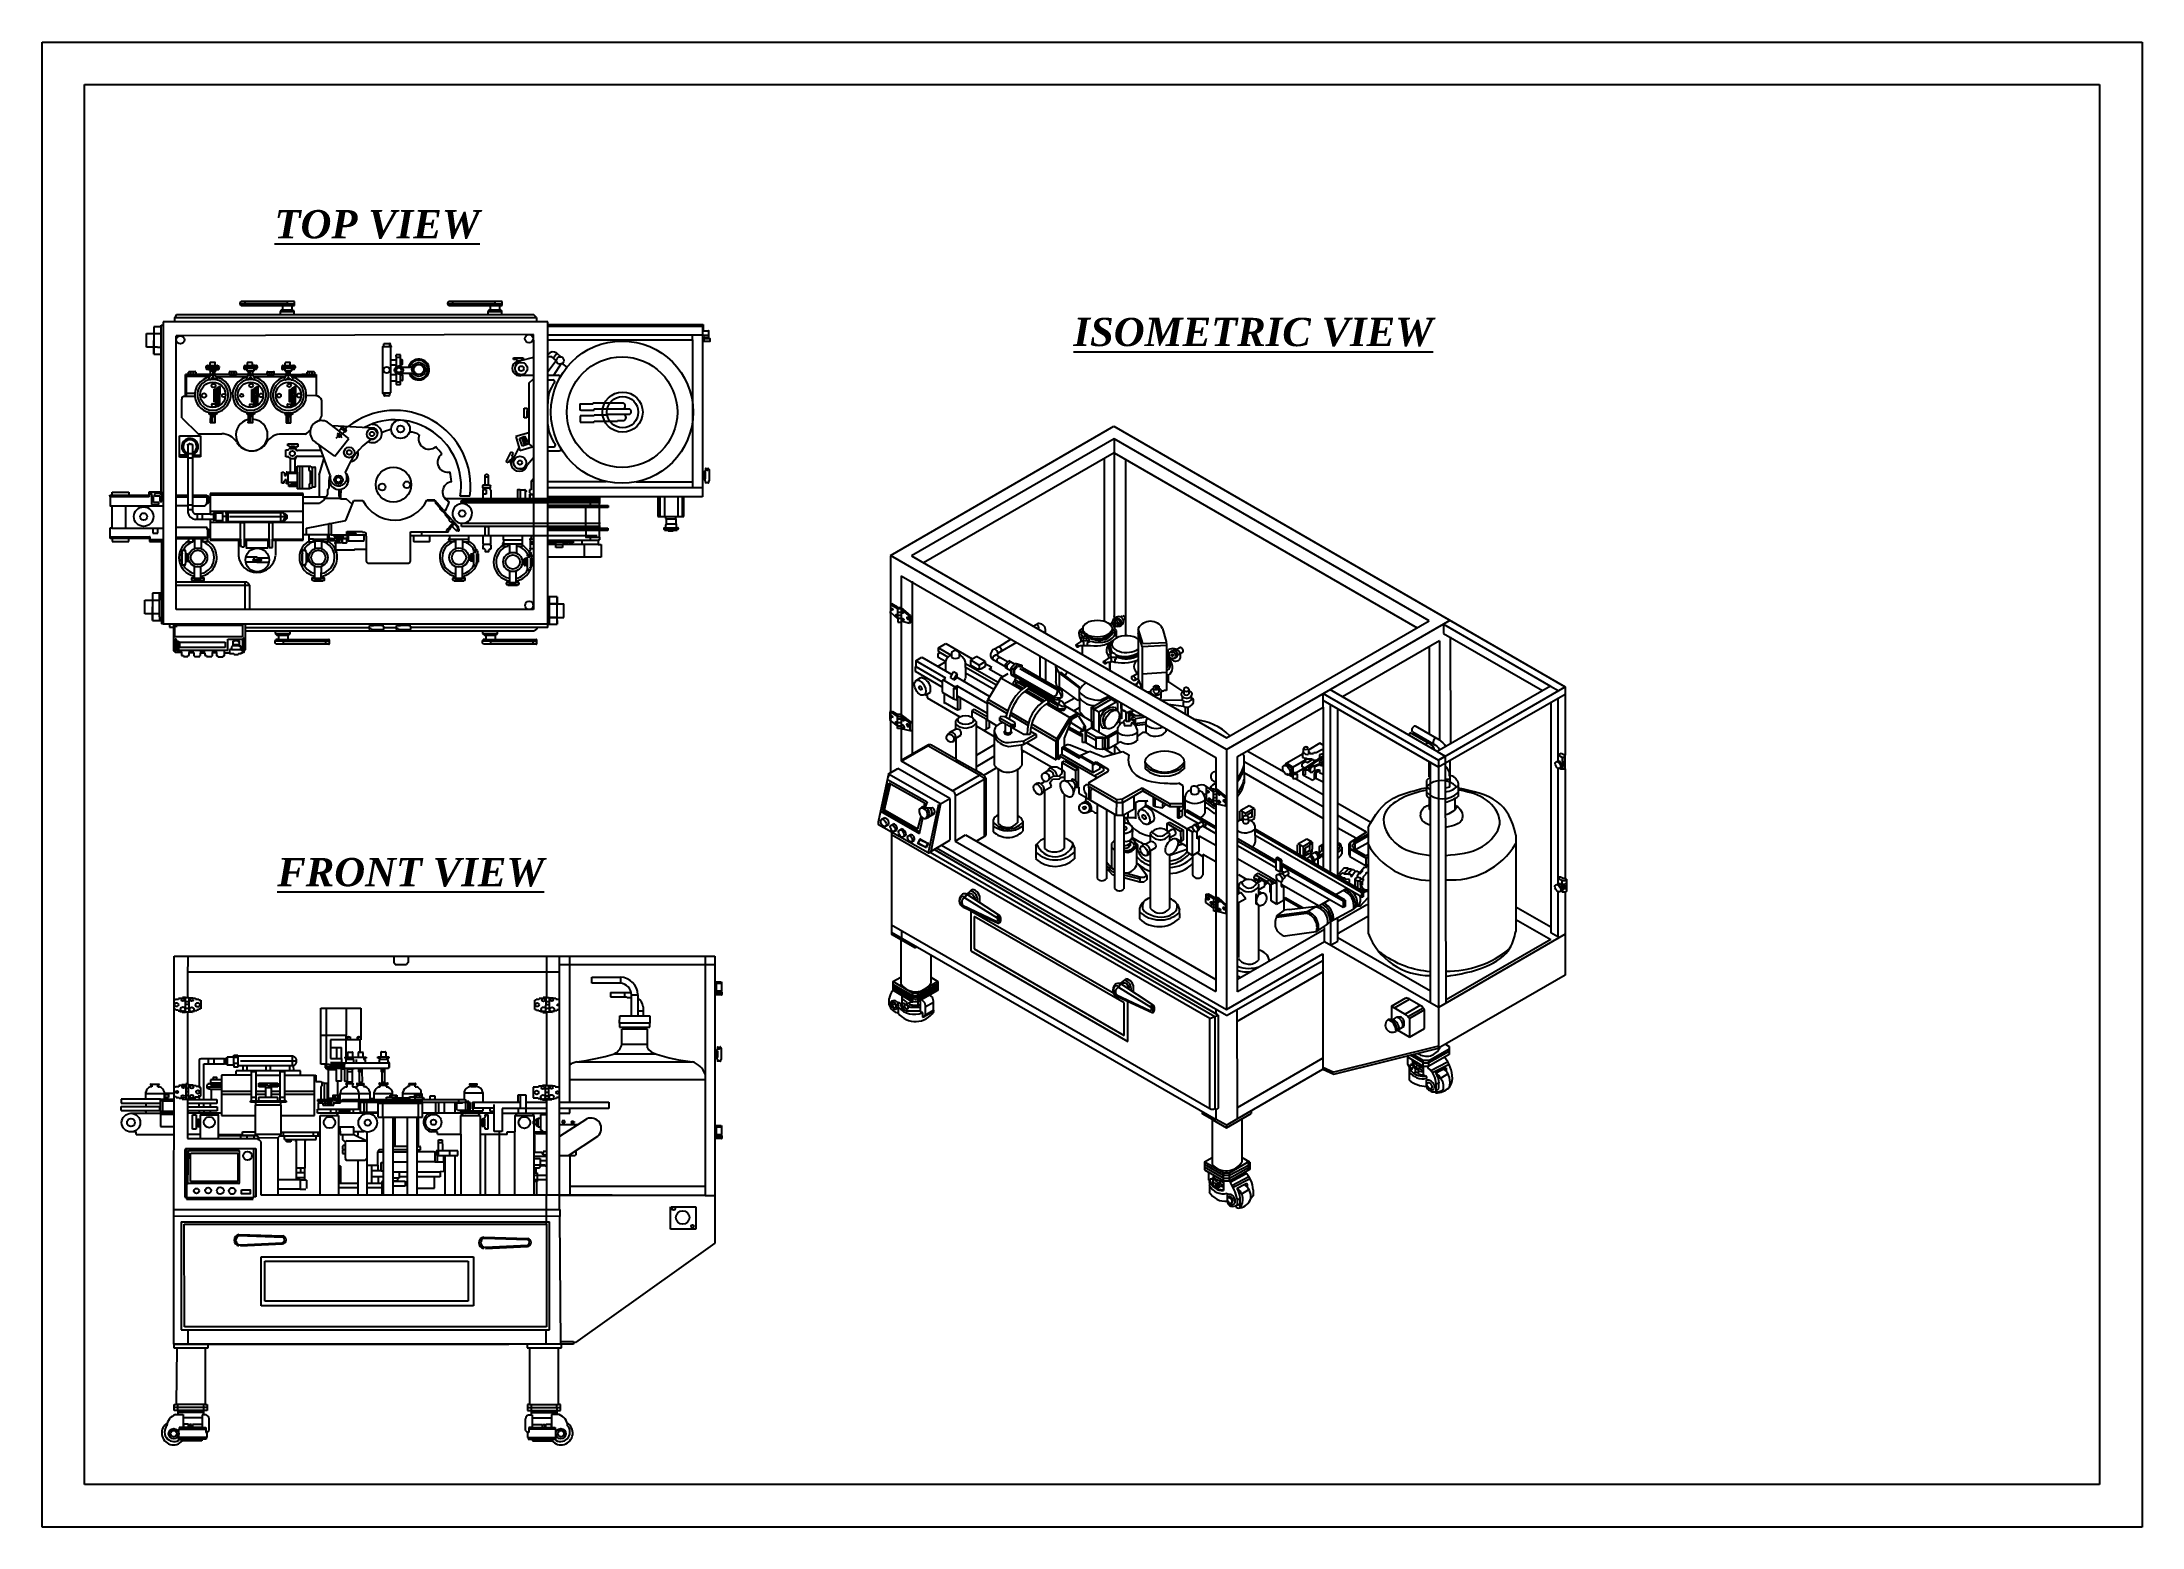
# Model space of a CAD drawing. Header units: millimetres. Extents: x 193 to 490, y 603 to 1473.
# Drawn here: x 192.8 to 489.8, y 602.7 to 812.7 of the extents above; entities outside this region: 1.
import ezdxf

# ---------------------------------------------------------------- set-up
doc = ezdxf.new("R2010")
doc.units = ezdxf.units.MM
doc.styles.add('Annotative', font='')
doc.styles.get("Standard").update_dxf_attribs({"font": ''})
doc.styles.get('Annotative').set_extended_font_data('Arial')
doc.styles.get('Standard').set_extended_font_data('Arial')

msp = doc.modelspace()

# ---------------------------------------------------------------- texts
at = {"insert": (209.58, 788.95), "char_height": 4, "width": 61.2406, "attachment_point": 1, "style": 'Annotative'}
msp.add_mtext('\\pxqc;{\\fTimes New Roman|b1|i1|c0|p18;\\LTOP VIEW}', dxfattribs=at)
at = {"char_height": 4, "attachment_point": 1}
for s, width, insert in [('\\pxqc;{\\fTimes New Roman|b1|i1|c0|p18;\\LISOMETRIC VIEW}', 109.7734, (309.22, 773.71)), ('\\pxqc;{\\fTimes New Roman|b1|i1|c0|p18;\\LFRONT VIEW}', 77.2448, (206.34, 697.33))]:
    msp.add_mtext_dynamic_manual_height_columns(s, width=width, gutter_width=12.5, heights=[0], dxfattribs=dict(at, insert=insert))

# ---------------------------------------------------------------- linework, layer by layer
for p, q in [((192.81, 812.71), (489.81, 812.71)), ((192.81, 602.71), (192.81, 812.71)), ((489.81, 812.71), (489.81, 602.71)), ((198.81, 608.71), (198.81, 806.71)), ((198.81, 806.71), (483.81, 806.71)), ((483.81, 806.71), (483.81, 608.71)), ((221.5, 775.7), (220.77, 775.7)), ((228.5, 776.01), (220.96, 776.01)), ((220.97, 775.46), (228.5, 775.46)), ((227.46, 775.7), (221.48, 775.7)), ((221.5, 776.01), (221.5, 775.46)), ((226.86, 774.86), (226.86, 775.46)), ((227.46, 776.01), (227.46, 775.46)), ((227.46, 775.7), (228.5, 775.7)), ((228.18, 774.86), (228.18, 775.46)), ((228.5, 775.46), (228.5, 776.01)), ((250.88, 775.7), (250.15, 775.7)), ((257.87, 776.01), (250.34, 776.01)), ((250.35, 775.46), (257.87, 775.46)), ((256.83, 775.7), (250.85, 775.7)), ((250.88, 776.01), (250.88, 775.46)), ((256.23, 774.86), (256.23, 775.46)), ((256.83, 776.01), (256.83, 775.46)), ((256.83, 775.7), (257.87, 775.7)), ((257.55, 774.86), (257.55, 775.46)), ((257.87, 775.46), (257.87, 776.01)), ((209.64, 772.45), (208.64, 772.45)), ((208.64, 772.45), (208.64, 768.59)), ((208.64, 772.45), (208.64, 771.49)), ((209.68, 772.45), (209.64, 772.45)), ((209.68, 749.08), (209.68, 772.65)), ((209.68, 772.65), (209.93, 772.65)), ((264.36, 773.15), (209.93, 773.15)), ((209.93, 773.15), (209.93, 730.42)), ((209.93, 773.15), (209.93, 772.45)), ((211.83, 774.18), (211.58, 773.74)), ((211.58, 773.15), (211.58, 773.74)), ((211.58, 773.74), (262.72, 773.74)), ((211.83, 774.18), (262.3, 774.18)), ((226.64, 774.86), (226.52, 774.62)), ((226.52, 774.23), (226.52, 774.62)), ((226.52, 774.62), (228.42, 774.62)), ((226.64, 774.86), (228.3, 774.86)), ((228.3, 774.86), (228.42, 774.62)), ((228.42, 774.62), (228.42, 774.28)), ((256.01, 774.86), (255.89, 774.62)), ((255.89, 774.23), (255.89, 774.62)), ((255.89, 774.62), (257.8, 774.62)), ((256.01, 774.86), (257.68, 774.86)), ((257.68, 774.86), (257.8, 774.62)), ((257.8, 774.62), (257.8, 774.28)), ((262.72, 773.74), (262.3, 774.18)), ((262.72, 773.74), (262.72, 773.15)), ((264.3, 772.76), (286.33, 772.76)), ((264.3, 772.52), (286.22, 772.52)), ((264.36, 729.9), (264.36, 773.15)), ((286.22, 772.52), (286.22, 771.25)), ((286.33, 772.76), (286.33, 771.88)), ((207.59, 769.55), (207.59, 771.49)), ((207.59, 771.49), (209.68, 771.49)), ((209.13, 769.55), (207.59, 769.55)), ((208.64, 768.59), (208.64, 770.51)), ((208.64, 768.59), (208.64, 769.55)), ((209.13, 769.55), (209.68, 769.55)), ((262.3, 771.35), (211.79, 771.18)), ((211.79, 747.12), (211.79, 771.18)), ((240.95, 769.6), (241.11, 769.76)), ((242.17, 769.6), (240.95, 769.6)), ((240.95, 769.6), (240.95, 763.09)), ((241.11, 769.76), (241.16, 769.76)), ((241.16, 769.76), (241.16, 770.04)), ((241.21, 770.09), (242, 770.09)), ((242, 769.89), (241.95, 769.89)), ((241.95, 769.89), (241.95, 769.79)), ((241.95, 769.79), (242.11, 769.79)), ((242.05, 770.04), (242.05, 769.94)), ((242.16, 769.74), (242.16, 769.68)), ((242.16, 769.68), (242.21, 769.68)), ((242.16, 763.09), (242.16, 769.6)), ((242.22, 769.67), (242.21, 769.68)), ((262.3, 770.55), (262.3, 771.35)), ((262.3, 770.55), (262.3, 732.47)), ((286.22, 771.25), (264.3, 771.25)), ((264.35, 750.54), (264.35, 770.6)), ((264.35, 770.6), (284.81, 770.6)), ((284.81, 770.6), (284.81, 771.25)), ((284.81, 770.6), (284.82, 750.51)), ((286.22, 771.88), (287.07, 771.88)), ((286.22, 771.25), (286.22, 749.68)), ((286.22, 771.25), (287.12, 771.25)), ((286.22, 770.4), (286.44, 770.4)), ((286.44, 770.4), (286.44, 770.87)), ((287.27, 770.73), (286.44, 770.73)), ((286.44, 770.4), (287.27, 770.4)), ((286.49, 770.92), (287.07, 770.92)), ((287.12, 771.32), (287.12, 771.83)), ((287.12, 770.97), (287.12, 771.32)), ((287.32, 770.45), (287.32, 770.68)), ((208.64, 768.59), (209.64, 768.59)), ((209.64, 768.59), (209.68, 768.59)), ((216.02, 766.66), (216.02, 766.83)), ((216.07, 766.87), (217.79, 766.87)), ((216.12, 766.62), (216.07, 766.62)), ((216.07, 766.46), (216.07, 766.57)), ((216.12, 766.62), (217.77, 766.62)), ((216.5, 766.41), (216.12, 766.41)), ((216.17, 766.87), (216.17, 766.94)), ((216.22, 766.99), (216.42, 766.99)), ((216.22, 766.99), (217.6, 766.99)), ((216.22, 766.99), (216.58, 766.99)), ((216.5, 766.24), (216.5, 766.41)), ((216.5, 766.41), (217.77, 766.41)), ((216.58, 766.99), (216.58, 767.35)), ((216.58, 766.99), (216.58, 767.34)), ((217.25, 767.4), (216.63, 767.4)), ((217.3, 766.99), (217.3, 767.35)), ((217.4, 766.41), (217.4, 766.24)), ((217.65, 766.94), (217.65, 766.88)), ((217.77, 766.62), (217.79, 766.62)), ((217.82, 766.57), (217.82, 766.46)), ((217.84, 766.82), (217.84, 766.67)), ((221.41, 766.61), (221.41, 766.83)), ((221.41, 766.43), (221.41, 766.61)), ((221.41, 766.61), (223.12, 766.61)), ((221.44, 766.85), (223.21, 766.85)), ((221.81, 766.4), (221.44, 766.4)), ((221.46, 766.85), (221.46, 766.96)), ((221.49, 766.99), (222.92, 766.99)), ((221.49, 766.99), (221.85, 766.99)), ((221.83, 766.21), (221.83, 766.38)), ((221.85, 766.99), (221.85, 767.35)), ((221.85, 766.99), (221.85, 767.34)), ((222.51, 767.4), (221.9, 767.4)), ((222.56, 766.99), (222.56, 767.35)), ((222.92, 766.99), (222.56, 766.99)), ((222.75, 766.38), (222.75, 766.21)), ((223.1, 766.41), (222.77, 766.41)), ((222.95, 766.97), (222.95, 766.91)), ((222.97, 766.89), (223.05, 766.89)), ((223.08, 766.91), (223.08, 766.96)), ((223.1, 766.99), (223.15, 766.99)), ((223.12, 766.61), (223.12, 766.43)), ((223.21, 766.61), (223.12, 766.61)), ((223.17, 766.96), (223.17, 766.89)), ((223.17, 766.89), (223.21, 766.89)), ((223.23, 766.86), (223.23, 766.85)), ((223.23, 766.83), (223.23, 766.64)), ((226.77, 766.61), (226.77, 766.83)), ((226.77, 766.43), (226.77, 766.61)), ((226.77, 766.61), (228.48, 766.61)), ((226.8, 766.85), (228.57, 766.85)), ((227.17, 766.4), (226.8, 766.4)), ((226.82, 766.85), (226.82, 766.96)), ((226.85, 766.99), (227.14, 766.99)), ((226.85, 766.99), (227.21, 766.99)), ((227.14, 766.99), (228.1, 766.99)), ((227.19, 766.21), (227.19, 766.38)), ((227.21, 766.99), (227.21, 767.35)), ((227.21, 766.99), (227.21, 767.09)), ((227.87, 767.4), (227.26, 767.4)), ((227.92, 766.99), (227.92, 767.35)), ((228.1, 766.99), (228.28, 766.99)), ((228.11, 766.38), (228.11, 766.21)), ((228.46, 766.41), (228.13, 766.41)), ((228.31, 766.97), (228.31, 766.91)), ((228.33, 766.89), (228.41, 766.89)), ((228.44, 766.91), (228.44, 766.96)), ((228.46, 766.99), (228.51, 766.99)), ((228.48, 766.61), (228.48, 766.43)), ((228.57, 766.61), (228.48, 766.61)), ((228.53, 766.96), (228.53, 766.89)), ((228.53, 766.89), (228.57, 766.89)), ((228.59, 766.86), (228.59, 766.85)), ((228.59, 766.83), (228.59, 766.64)), ((242.16, 767.78), (242.91, 767.78)), ((242.16, 767.06), (242.9, 767.05)), ((242.91, 768.23), (242.9, 766.79)), ((243.52, 768.49), (242.91, 768.49)), ((242.91, 768.23), (242.91, 768.49)), ((243.52, 768.09), (242.91, 768.1)), ((243.52, 766.88), (243.52, 768.49)), ((243.52, 767.8), (243.69, 767.8)), ((243.69, 767.08), (243.52, 767.08)), ((243.72, 766.74), (245.19, 766.74)), ((243.74, 767.75), (243.74, 767.13)), ((259.49, 767.8), (259.49, 768.07)), ((259.49, 768.07), (260.85, 768.07)), ((259.99, 767.8), (259.49, 767.8)), ((259.99, 767.56), (259.99, 767.8)), ((262.3, 768.08), (260.48, 767.61)), ((260.85, 767.8), (260.58, 767.8)), ((260.58, 767.8), (260.58, 767.64)), ((260.85, 768.07), (260.85, 767.8)), ((264.89, 768.17), (264.35, 768.17)), ((264.35, 766.11), (265.52, 767.69)), ((265.52, 767.69), (264.89, 768.17)), ((265.11, 768.01), (265.61, 768.71)), ((265.18, 765.59), (266.29, 767.31)), ((265.61, 768.71), (266.13, 768.26)), ((266.29, 767.31), (267.03, 766.71)), ((213.09, 762.56), (213.09, 765.68)), ((227.61, 765.68), (213.09, 765.68)), ((213.25, 763.03), (213.25, 765.68)), ((216.52, 765.42), (213.25, 765.42)), ((213.52, 765.68), (213.52, 766.02)), ((213.52, 765.68), (213.85, 765.68)), ((213.62, 766.12), (214.44, 766.12)), ((213.85, 765.68), (213.85, 766.12)), ((214.21, 765.68), (214.21, 766.12)), ((214.54, 765.68), (214.21, 765.68)), ((214.54, 766.02), (214.54, 765.68)), ((216.63, 765.58), (216.4, 765.23)), ((216.63, 766.19), (216.55, 766.19)), ((216.63, 765.6), (216.63, 766.19)), ((216.63, 765.58), (216.63, 766.19)), ((216.63, 766.19), (216.97, 766.19)), ((216.91, 765.58), (216.63, 765.58)), ((216.97, 765.3), (216.67, 764.99)), ((216.97, 765.58), (216.91, 765.58)), ((216.97, 766.19), (216.97, 765.68)), ((216.97, 766.19), (217.28, 766.19)), ((216.97, 765.58), (216.97, 765.3)), ((216.97, 765.58), (217.24, 765.58)), ((216.97, 765.3), (217.33, 764.98)), ((217.24, 765.67), (217.24, 766.19)), ((217.24, 765.67), (217.28, 765.67)), ((217.24, 765.67), (217.24, 765.58)), ((217.24, 765.58), (217.57, 765.19)), ((217.35, 766.19), (217.28, 766.19)), ((217.28, 766.17), (217.28, 766.19)), ((217.38, 765.42), (217.37, 765.42)), ((217.38, 765.42), (221.87, 765.42)), ((219.3, 765.68), (219.3, 766.01)), ((219.3, 765.68), (220.31, 765.68)), ((219.3, 765.68), (219.63, 765.68)), ((219.4, 766.11), (220.21, 766.11)), ((219.63, 765.68), (219.63, 766.11)), ((219.98, 765.68), (219.98, 766.11)), ((220.31, 765.68), (219.98, 765.68)), ((220.31, 765.68), (220.31, 766.01)), ((221.96, 765.59), (221.75, 765.23)), ((221.85, 766.19), (222.73, 766.19)), ((221.96, 766.19), (221.96, 765.67)), ((221.96, 765.67), (221.96, 765.59)), ((222.62, 765.59), (221.96, 765.59)), ((222.26, 765.3), (222.02, 764.99)), ((222.26, 765.3), (222.68, 764.98)), ((222.27, 765.68), (222.27, 766.19)), ((222.27, 765.58), (222.27, 765.3)), ((222.62, 765.68), (222.62, 766.19)), ((222.62, 765.68), (222.62, 765.59)), ((222.62, 765.59), (222.92, 765.19)), ((222.74, 765.42), (227.22, 765.42)), ((224.64, 765.69), (224.64, 765.99)), ((224.64, 765.68), (225.65, 765.68)), ((224.64, 765.68), (224.97, 765.68)), ((224.74, 766.09), (225.56, 766.09)), ((224.97, 765.68), (224.97, 766.09)), ((225.32, 765.68), (225.32, 766.09)), ((225.65, 765.68), (225.32, 765.68)), ((225.65, 765.68), (225.65, 766)), ((227.32, 765.59), (227.09, 765.21)), ((227.21, 766.19), (228.09, 766.19)), ((227.32, 766.19), (227.32, 765.69)), ((227.32, 765.69), (227.32, 765.59)), ((227.32, 765.67), (227.32, 765.59)), ((227.92, 765.59), (227.32, 765.59)), ((227.61, 765.28), (227.36, 764.97)), ((227.61, 765.56), (227.61, 766.19)), ((227.61, 765.68), (227.92, 765.68)), ((227.61, 765.56), (227.61, 765.28)), ((227.61, 765.28), (228.02, 764.96)), ((227.92, 765.68), (227.92, 766.19)), ((227.92, 765.68), (231.56, 765.68)), ((227.92, 765.68), (227.92, 765.59)), ((227.92, 765.59), (228.26, 765.16)), ((228.06, 765.42), (231.56, 765.42)), ((230.19, 765.68), (229.56, 765.68)), ((230.33, 765.68), (230.33, 766.02)), ((230.33, 765.68), (230.66, 765.68)), ((230.43, 766.12), (231.25, 766.12)), ((230.66, 765.68), (230.66, 766.12)), ((231.02, 765.68), (231.02, 766.12)), ((231.35, 765.68), (231.02, 765.68)), ((231.35, 766.02), (231.35, 765.68)), ((231.56, 765.68), (231.56, 762.69)), ((242.16, 765.68), (242.89, 765.68)), ((242.16, 764.78), (242.89, 764.78)), ((242.89, 765.86), (242.89, 764.35)), ((242.89, 764.64), (243.51, 764.64)), ((242.94, 764.3), (243.46, 764.3)), ((243.51, 764.35), (243.51, 765.77)), ((243.51, 765.67), (243.75, 765.67)), ((243.75, 764.83), (243.51, 764.83)), ((243.68, 765.88), (245.28, 765.88)), ((243.8, 765.62), (243.8, 764.88)), ((260.65, 765.53), (260.48, 765.53)), ((262.3, 765.53), (260.65, 765.53)), ((261.66, 764.47), (262.3, 765.09)), ((261.66, 764.47), (261.66, 755.89)), ((262.3, 765.53), (262.3, 765.53)), ((264.35, 765.59), (265.81, 765.59)), ((264.35, 764.94), (265.08, 764.94)), ((212.57, 759.55), (212.57, 762.2)), ((214.5, 762.56), (212.79, 762.56)), ((213.25, 763.03), (213.09, 762.56)), ((214.43, 763.03), (213.25, 763.03)), ((216.42, 760.33), (216.42, 760.12)), ((216.85, 761.12), (216.84, 761.52)), ((216.87, 761.54), (217.3, 761.54)), ((217.3, 761.09), (216.87, 761.09)), ((217.03, 761.07), (217.03, 761.04)), ((217.14, 761.07), (217.14, 761.04)), ((217.32, 761.52), (217.32, 761.12)), ((217.32, 761.28), (217.49, 761.28)), ((217.61, 762.8), (217.45, 762.8)), ((217.54, 761.35), (217.54, 761.33)), ((217.58, 761.38), (217.57, 761.38)), ((217.61, 762.8), (217.61, 761.42)), ((217.61, 761.42), (217.61, 761.4)), ((217.61, 760.21), (217.61, 760.36)), ((221.76, 760.33), (221.76, 760.12)), ((222.19, 761.09), (222.19, 761.49)), ((222.22, 761.52), (222.65, 761.52)), ((222.65, 761.07), (222.22, 761.07)), ((222.38, 761.04), (222.38, 761.04)), ((222.49, 761.04), (222.49, 761.04)), ((222.67, 761.49), (222.67, 761.09)), ((222.67, 761.25), (222.84, 761.25)), ((222.96, 762.78), (222.8, 762.78)), ((222.89, 761.33), (222.89, 761.3)), ((222.93, 761.35), (222.92, 761.35)), ((222.95, 760.21), (222.95, 760.35)), ((222.96, 762.78), (222.96, 761.4)), ((222.96, 761.4), (222.96, 761.38)), ((227.53, 761.09), (227.53, 761.49)), ((227.55, 761.52), (227.99, 761.52)), ((227.99, 761.07), (227.56, 761.07)), ((227.71, 761.04), (227.71, 761.01)), ((227.83, 761.04), (227.83, 761.02)), ((228.01, 761.49), (228.01, 761.09)), ((228.01, 761.25), (228.18, 761.25)), ((228.29, 762.78), (228.14, 762.78)), ((228.23, 761.33), (228.23, 761.3)), ((228.27, 761.35), (228.25, 761.35)), ((228.29, 762.78), (228.29, 761.4)), ((228.29, 761.4), (228.29, 761.38)), ((228.33, 760.19), (228.33, 760.33)), ((231.56, 762.69), (230.2, 762.73)), ((232.37, 759.83), (232.37, 762.07)), ((240.95, 763.09), (242.16, 763.09)), ((240.99, 763.02), (240.99, 763.09)), ((241.26, 762.97), (241.04, 762.97)), ((241.18, 762.72), (241.18, 762.81)), ((241.23, 762.86), (241.26, 762.86)), ((241.88, 762.67), (241.23, 762.67)), ((241.31, 762.91), (241.31, 762.92)), ((241.93, 763.09), (241.93, 762.72)), ((261.01, 759.55), (261.01, 760.94)), ((261.01, 760.94), (261.42, 760.94)), ((261.42, 760.94), (261.42, 759.91)), ((261.42, 759.91), (261.42, 760.56)), ((261.66, 760.55), (261.42, 760.55)), ((268.87, 761.54), (270.76, 761.54)), ((268.87, 761.54), (268.87, 761.54)), ((268.87, 761.54), (268.87, 760.64)), ((269.01, 760.64), (268.87, 760.64)), ((269.01, 760.64), (270.92, 760.64)), ((270.76, 761.54), (270.76, 761.67)), ((270.76, 761.67), (275.01, 761.67)), ((270.92, 760.64), (270.92, 760.82)), ((270.92, 760.82), (274.98, 760.82)), ((274.98, 760.82), (275.88, 760.82)), ((275.88, 760.82), (275.92, 760.82)), ((212.57, 759.55), (214.88, 757.31)), ((216.42, 760.12), (216.63, 760.03)), ((216.63, 760.03), (216.6, 758.94)), ((216.63, 760.03), (217.29, 760.03)), ((216.63, 759.8), (217.3, 759.8)), ((216.64, 758.9), (216.91, 758.9)), ((216.82, 760.19), (216.83, 760.28)), ((216.95, 760.1), (216.82, 760.19)), ((216.94, 758.93), (216.95, 760.1)), ((216.95, 760.1), (217.06, 760.18)), ((216.97, 758.9), (217.26, 758.9)), ((217.06, 760.18), (217.05, 760.27)), ((217.29, 760.03), (217.61, 760.21)), ((217.29, 759.79), (217.29, 760.03)), ((217.29, 758.94), (217.29, 759.79)), ((221.76, 760.12), (221.97, 760.03)), ((221.97, 760.03), (221.94, 758.94)), ((221.96, 759.8), (222.63, 759.8)), ((221.97, 760.03), (222.63, 760.03)), ((221.97, 758.9), (222.25, 758.9)), ((222.15, 760.19), (222.16, 760.28)), ((222.28, 760.1), (222.15, 760.19)), ((222.28, 760.1), (222.39, 760.18)), ((222.28, 758.93), (222.28, 760.1)), ((222.31, 758.9), (222.59, 758.9)), ((222.39, 760.18), (222.38, 760.27)), ((222.63, 760.03), (222.95, 760.21)), ((222.63, 759.79), (222.63, 760.03)), ((222.63, 758.94), (222.63, 759.79)), ((227.14, 760.31), (227.14, 760.1)), ((227.14, 760.1), (227.35, 760.01)), ((227.35, 760.01), (227.32, 758.92)), ((227.35, 760.01), (228.01, 760.01)), ((227.35, 759.77), (228.02, 759.77)), ((227.36, 758.88), (227.63, 758.88)), ((227.54, 760.17), (227.54, 760.25)), ((227.66, 760.08), (227.54, 760.17)), ((227.66, 760.08), (227.77, 760.16)), ((227.66, 758.91), (227.66, 760.08)), ((227.69, 758.88), (227.98, 758.88)), ((227.77, 760.16), (227.77, 760.25)), ((228.01, 760.01), (228.33, 760.19)), ((228.01, 759.77), (228.01, 760.01)), ((228.01, 758.92), (228.01, 759.77)), ((236.18, 756.66), (233.57, 758.68)), ((233.83, 758.48), (239.78, 758.15)), ((234.56, 757.46), (235.22, 756.77)), ((235.11, 758.05), (234.84, 757.7)), ((234.88, 757.42), (235.06, 757.53)), ((234.88, 756.75), (234.88, 757.42)), ((235.07, 758.08), (235.69, 757.62)), ((235.23, 758.27), (235.83, 757.83)), ((235.64, 757.66), (235.36, 757.29)), ((235.37, 758.17), (235.55, 758.38)), ((235.99, 758.36), (235.68, 757.94)), ((261.66, 757.46), (259.81, 756.93)), ((261.39, 759.55), (261.01, 759.55)), ((261.66, 759.91), (261.39, 759.91)), ((261.39, 759.91), (261.39, 759.55)), ((270.92, 759.86), (268.94, 759.86)), ((268.94, 759.86), (268.94, 758.93)), ((268.94, 758.93), (270.91, 758.93)), ((270.91, 758.93), (270.91, 759.09)), ((270.91, 759.09), (274.21, 759.09)), ((272.55, 759.93), (270.92, 759.93)), ((270.92, 759.93), (270.92, 759.86)), ((275.92, 760.04), (272.55, 760.04)), ((272.55, 760.04), (272.55, 759.93)), ((274.21, 759.09), (274.21, 759.2)), ((274.21, 759.2), (275.15, 759.2)), ((312.8, 740.11), (344.41, 758.37)), ((344.41, 758.37), (408.11, 721.59)), ((344.41, 758.37), (408.24, 721.51)), ((212.27, 753.99), (212.27, 757.01)), ((212.27, 757.01), (215.23, 757.01)), ((213.43, 755.7), (213.43, 755.83)), ((213.43, 755.83), (213.67, 755.83)), ((213.43, 755.7), (213.43, 746.18)), ((213.43, 754.54), (214.08, 754.54)), ((213.67, 755.83), (213.74, 756.01)), ((213.74, 756.01), (213.81, 755.83)), ((213.81, 755.83), (214.08, 755.83)), ((214.08, 755.75), (214.08, 755.83)), ((214.08, 755.75), (214.08, 746.56)), ((214.88, 757.31), (218.22, 757.31)), ((215.23, 757.01), (215.23, 754.03)), ((230.03, 757.24), (226.7, 757.27)), ((227.29, 754.03), (227.28, 755.03)), ((227.28, 755.03), (227.69, 755.03)), ((227.59, 755.6), (227.59, 755.9)), ((227.59, 755.9), (228.89, 755.9)), ((227.64, 755.6), (227.59, 755.6)), ((227.73, 755.6), (227.64, 755.6)), ((227.69, 755.03), (227.69, 755.15)), ((227.69, 755.15), (227.78, 755.15)), ((227.73, 755.5), (227.73, 755.6)), ((227.9, 755.5), (227.73, 755.5)), ((227.9, 755.5), (227.9, 755.24)), ((227.9, 755.24), (227.95, 755.24)), ((227.95, 755.24), (228.71, 755.24)), ((228.01, 755.46), (228.01, 755.31)), ((228.49, 755.5), (228.06, 755.5)), ((228.06, 755.26), (228.49, 755.26)), ((228.54, 755.31), (228.54, 755.46)), ((228.65, 755.48), (228.65, 755.24)), ((229, 755.48), (228.65, 755.48)), ((228.71, 755.24), (228.71, 754.99)), ((228.71, 754.99), (228.88, 754.99)), ((228.88, 754.99), (228.88, 754.93)), ((228.88, 754.93), (228.96, 754.93)), ((228.89, 755.9), (229, 755.9)), ((232.25, 754.93), (228.96, 754.93)), ((229, 755.9), (229, 755.48)), ((232.02, 755.74), (231.55, 756.07)), ((233.58, 751.44), (232.02, 755.74)), ((234.24, 754.15), (232.02, 755.74)), ((234.24, 754.15), (236.18, 756.66)), ((234.42, 756.7), (234.98, 757.23)), ((234.52, 757.11), (235.2, 757.11)), ((258.43, 753.35), (259.16, 754.75)), ((259.16, 754.75), (259.45, 754.59)), ((259.45, 754.59), (259.2, 754.13)), ((260.25, 755.39), (259.7, 754.23)), ((259.81, 756.93), (260.39, 754.94)), ((260.35, 756.66), (261.06, 756.97)), ((260.78, 755.55), (260.35, 756.66)), ((260.39, 754.94), (262.11, 755.48)), ((260.63, 756.78), (261.01, 755.78)), ((261.66, 755.89), (260.78, 755.55)), ((261.35, 755.91), (260.91, 756.91)), ((261.01, 755.78), (261.35, 755.91)), ((261.01, 755.78), (261.01, 755.78)), ((261.06, 756.97), (261.66, 755.89)), ((261.66, 755.89), (262.3, 755.32)), ((264.35, 755.48), (265.18, 755.48)), ((264.35, 754.89), (265.96, 754.89)), ((344.45, 756.61), (315.77, 740.05)), ((344.45, 756.61), (315.77, 740.05)), ((344.45, 754.62), (317.49, 739.05)), ((389.01, 730.88), (344.45, 756.61)), ((344.45, 756.61), (344.45, 731.15)), ((344.45, 754.62), (387.27, 729.88)), ((213.43, 754.27), (212.27, 754.27)), ((213.43, 753.99), (212.27, 753.99)), ((213.43, 753.89), (214.08, 753.89)), ((214.08, 754.27), (215.23, 754.27)), ((215.23, 754.03), (214.08, 754.03)), ((226.73, 750.35), (226.73, 751.86)), ((226.73, 751.86), (226.99, 751.86)), ((226.99, 751.86), (226.99, 751.74)), ((226.99, 751.74), (227.12, 751.74)), ((227.12, 751.74), (227.12, 751.42)), ((227.12, 751.42), (227.36, 751.42)), ((227.71, 754.03), (227.29, 754.03)), ((227.45, 751.9), (227.36, 751.9)), ((227.36, 751.9), (227.36, 751.88)), ((227.36, 751.88), (227.41, 751.88)), ((227.36, 751.42), (227.36, 751.71)), ((227.45, 751.9), (228.88, 751.9)), ((227.61, 750.5), (227.61, 751.68)), ((227.66, 751.73), (228.83, 751.73)), ((227.71, 753.93), (227.71, 754.03)), ((227.93, 753.93), (227.71, 753.93)), ((227.93, 753.8), (227.93, 753.93)), ((227.93, 751.9), (227.93, 753.8)), ((227.93, 753.8), (228.6, 753.8)), ((228.6, 753.8), (228.74, 753.86)), ((228.6, 751.9), (228.6, 753.8)), ((228.65, 753.96), (228.65, 754.05)), ((228.74, 753.96), (228.65, 753.96)), ((228.74, 753.86), (228.74, 753.96)), ((228.91, 754.15), (228.82, 754.15)), ((228.88, 751.9), (228.88, 752.74)), ((228.88, 752.74), (230.84, 752.74)), ((228.88, 751.9), (228.88, 749.53)), ((228.91, 754.15), (232.6, 754.15)), ((229.26, 749.53), (229.26, 752.74)), ((229.64, 749.53), (229.64, 752.74)), ((230.55, 752.74), (230.55, 752.14)), ((230.55, 752.14), (230.73, 752.05)), ((230.73, 752.05), (230.73, 750.25)), ((230.84, 752.74), (230.84, 752.6)), ((230.84, 752.6), (231.02, 752.6)), ((231.02, 752.6), (231.02, 749.68)), ((231.02, 752.6), (231.4, 752.6)), ((231.45, 752.55), (231.45, 749.83)), ((231.99, 751.45), (232.65, 753.71)), ((231.99, 751.45), (231.99, 748.39)), ((236.78, 754.13), (236.88, 754.06)), ((255.47, 751.46), (255.57, 751.53)), ((255.47, 750.11), (255.47, 751.46)), ((255.57, 751.53), (255.57, 751.62)), ((255.57, 751.62), (255.79, 751.62)), ((255.79, 751.62), (255.79, 751.53)), ((255.79, 751.53), (255.89, 751.46)), ((255.89, 751.46), (255.89, 750.11)), ((258.74, 753.19), (258.43, 753.35)), ((258.96, 753.61), (258.74, 753.19)), ((259.14, 753.52), (258.96, 753.61)), ((259.2, 754.13), (259.42, 754)), ((262.3, 753.93), (261.45, 752.92)), ((286.27, 751.91), (286.38, 751.91)), ((286.43, 751.86), (286.43, 750.92)), ((286.48, 751.91), (286.56, 751.91)), ((286.48, 751.91), (286.52, 751.91)), ((286.52, 751.91), (286.52, 752)), ((286.54, 752.03), (286.62, 752.06)), ((286.61, 751.86), (286.61, 750.92)), ((286.62, 752.06), (286.62, 752.12)), ((286.66, 752.16), (286.9, 752.16)), ((286.67, 752.4), (287.02, 752.4)), ((286.67, 752.28), (286.92, 752.28)), ((286.9, 752.16), (286.92, 752.16)), ((286.92, 752.16), (286.93, 752.16)), ((287.06, 752.36), (287.06, 752.32)), ((287.09, 752.29), (287.12, 752.29)), ((287.15, 752.25), (287.15, 750.64)), ((343.04, 753.81), (343.04, 730.85)), ((346.02, 753.79), (346.02, 728.76)), ((202.42, 748.61), (207.98, 748.61)), ((202.44, 748.39), (202.42, 748.61)), ((202.75, 748.61), (202.75, 749.04)), ((202.75, 749.04), (205.1, 749.04)), ((205.1, 749.04), (205.1, 748.61)), ((207.98, 748.61), (207.98, 749.08)), ((207.98, 749.08), (209.68, 749.08)), ((207.98, 748.84), (208.27, 748.84)), ((207.98, 748.61), (207.98, 748.39)), ((208.27, 748.84), (208.27, 749.08)), ((208.27, 748.84), (208.27, 747.33)), ((208.59, 748.45), (208.27, 748.45)), ((208.59, 747.59), (208.59, 748.45)), ((209.63, 748.88), (208.72, 748.88)), ((208.72, 748.88), (208.72, 748.55)), ((208.72, 748.55), (208.8, 748.55)), ((208.8, 748.55), (209.47, 748.55)), ((209.47, 748.55), (209.47, 747.73)), ((209.5, 748.88), (209.5, 748.94)), ((209.55, 748.99), (209.81, 748.99)), ((209.63, 748.69), (209.63, 748.88)), ((209.84, 748.81), (209.63, 748.81)), ((209.72, 748.64), (209.67, 748.64)), ((209.68, 748.64), (209.67, 748.64)), ((209.76, 747.73), (209.76, 748.6)), ((209.84, 748.51), (209.81, 748.51)), ((209.85, 748.94), (209.85, 748.81)), ((209.88, 748.77), (209.88, 748.56)), ((211.85, 748.61), (213.41, 748.61)), ((213.41, 748.61), (213.41, 747.12)), ((214.1, 748.62), (216.12, 748.62)), ((216.12, 748.41), (216.12, 748.62)), ((229.76, 748.88), (216.58, 748.88)), ((216.58, 748.88), (216.58, 748.69)), ((216.58, 748.82), (216.58, 745.96)), ((216.58, 748.69), (229.76, 748.69)), ((227.03, 750.35), (226.73, 750.35)), ((227.14, 750.59), (227.03, 750.59)), ((227.03, 750.59), (227.03, 750.35)), ((227.38, 750.78), (227.14, 750.78)), ((227.14, 750.78), (227.14, 750.59)), ((227.38, 750.24), (227.38, 750.78)), ((227.73, 750.24), (227.38, 750.24)), ((227.66, 750.45), (228.83, 750.45)), ((227.73, 749.84), (227.73, 750.24)), ((228.88, 749.84), (227.73, 749.84)), ((227.98, 750), (227.98, 750.12)), ((228.03, 750.17), (228.7, 750.17)), ((228.7, 749.95), (228.03, 749.95)), ((228.75, 750.12), (228.75, 750)), ((229.64, 749.53), (228.88, 749.53)), ((230.72, 749.53), (229.64, 749.53)), ((229.76, 744.78), (229.76, 748.88)), ((230.73, 750.25), (230.57, 750.17)), ((230.57, 750.17), (230.57, 749.53)), ((230.72, 749.53), (230.72, 749.68)), ((230.72, 749.68), (231.02, 749.68)), ((231.4, 749.78), (231.02, 749.78)), ((233.02, 748.39), (233.22, 748.75)), ((233.22, 748.75), (233.23, 749.45)), ((233.23, 749.45), (233.35, 749.58)), ((233.35, 749.58), (233.42, 749.66)), ((233.42, 749.66), (233.42, 750.81)), ((234.79, 749.49), (234.79, 748.45)), ((234.79, 748.45), (234.91, 748.45)), ((234.91, 748.45), (234.91, 748.16)), ((253.33, 748.49), (251.96, 748.49)), ((256.24, 750.01), (255.12, 750.01)), ((255.12, 750.01), (255.12, 749.65)), ((255.12, 749.65), (256.24, 749.65)), ((255.12, 749.65), (255.22, 749.6)), ((255.22, 749.41), (255.15, 749.34)), ((255.15, 749.34), (255.15, 748.14)), ((255.19, 748.75), (255.19, 749.38)), ((255.64, 748.75), (255.19, 748.75)), ((255.22, 750.06), (255.22, 750.11)), ((255.22, 750.11), (256.03, 750.11)), ((255.22, 749.6), (255.22, 749.41)), ((255.22, 749.41), (255.64, 749.41)), ((255.47, 751.24), (255.89, 751.24)), ((255.64, 749.41), (255.64, 748.75)), ((256.03, 750.11), (256.03, 750.06)), ((256.03, 750.06), (256.24, 750.06)), ((256.24, 749.65), (256.15, 749.59)), ((256.15, 749.59), (256.15, 749.42)), ((256.15, 749.42), (256.27, 749.33)), ((256.24, 750.06), (256.24, 750.01)), ((256.24, 749.65), (256.24, 750.01)), ((256.27, 749.33), (256.27, 748.14)), ((260.04, 749.34), (260.05, 747.84)), ((260.41, 749.39), (260.08, 749.39)), ((260.46, 747.84), (260.46, 749.34)), ((260.5, 749.39), (261.1, 749.39)), ((261.14, 749.34), (261.14, 747.8)), ((261.14, 749.28), (261.25, 749.28)), ((261.25, 749.11), (261.14, 749.11)), ((261.3, 749.23), (261.3, 749.16)), ((261.97, 749.38), (261.73, 749.38)), ((261.73, 749.38), (261.73, 748.97)), ((261.73, 748.97), (261.86, 748.97)), ((261.79, 747.52), (261.79, 748.77)), ((261.79, 748.77), (262.3, 748.77)), ((261.83, 748.18), (261.83, 748.67)), ((261.86, 748.97), (261.86, 748.77)), ((261.88, 748.72), (262.21, 748.72)), ((261.97, 750.6), (262.3, 751.01)), ((262.3, 750.6), (261.97, 750.6)), ((261.97, 750.6), (261.97, 749.38)), ((262.26, 748.67), (262.26, 748.18)), ((264.34, 750.54), (272.61, 750.56)), ((264.35, 749.68), (264.35, 750.54)), ((284.82, 749.68), (264.35, 749.68)), ((264.36, 729.9), (264.36, 749.68)), ((276.82, 750.51), (284.82, 750.51)), ((284.82, 750.51), (284.82, 749.68)), ((286.22, 749.68), (284.82, 749.68)), ((286.22, 749.68), (286.22, 748.38)), ((286.38, 750.87), (286.27, 750.87)), ((286.56, 750.87), (286.48, 750.87)), ((286.53, 750.87), (286.53, 750.73)), ((286.57, 750.69), (286.58, 750.69)), ((286.61, 750.66), (286.61, 750.42)), ((287.02, 750.39), (286.65, 750.39)), ((287.06, 750.57), (287.06, 750.42)), ((287.12, 750.6), (287.09, 750.6)), ((207.98, 748.39), (202.44, 748.39)), ((202.44, 748.39), (202.44, 748.24)), ((202.44, 748.24), (202.44, 747.14)), ((209.93, 747.09), (202.49, 747.09)), ((202.67, 747.09), (202.67, 743.98)), ((204.67, 743.98), (204.67, 747.09)), ((208.27, 747.33), (209.34, 747.33)), ((209.34, 747.59), (208.59, 747.59)), ((209.34, 747.33), (209.34, 747.59)), ((209.47, 747.73), (209.76, 747.73)), ((211.78, 732.47), (211.79, 747.12)), ((211.79, 748.38), (213.41, 748.38)), ((213.41, 747.12), (211.79, 747.12)), ((214.08, 747.23), (213.43, 747.23)), ((214.08, 746.56), (213.43, 746.56)), ((214.08, 748.38), (216.12, 748.38)), ((214.15, 747.12), (214.08, 747.12)), ((214.15, 747.12), (215.87, 747.12)), ((216.58, 745.96), (214.53, 745.96)), ((214.75, 745.96), (214.75, 745.2)), ((215.47, 745.96), (215.47, 745.2)), ((216.12, 747.45), (215.87, 747.12)), ((216.12, 748.41), (216.12, 747.6)), ((216.12, 747.45), (216.12, 747.6)), ((216.35, 748.41), (216.35, 747.6)), ((216.58, 746.35), (229.76, 746.35)), ((216.58, 745.96), (217.06, 745.96)), ((217.06, 746.02), (217.06, 745.14)), ((217.11, 746.07), (217.38, 746.07)), ((217.38, 746.07), (217.38, 746.13)), ((217.38, 746.13), (218.32, 746.13)), ((217.4, 744.99), (217.38, 746.07)), ((218.32, 746.13), (218.32, 746.35)), ((218.32, 746.35), (218.32, 744.99)), ((218.87, 745.6), (218.32, 745.6)), ((218.87, 746.05), (218.87, 746.35)), ((218.87, 746.05), (218.87, 745.04)), ((219.09, 746.1), (218.92, 746.1)), ((219.09, 746.15), (219.09, 744.96)), ((219.14, 746.2), (226.71, 746.2)), ((219.15, 746.2), (219.14, 746.2)), ((227.15, 745.56), (219.33, 745.56)), ((226.55, 746.2), (226.55, 744.91)), ((227.01, 746.05), (226.95, 746.05)), ((229.76, 748.38), (232.71, 748.38)), ((229.76, 747.52), (232.07, 747.52)), ((231.99, 748.39), (233.02, 748.39)), ((232.71, 747.98), (232.07, 747.52)), ((232.71, 748.38), (232.71, 748.16)), ((232.71, 748.16), (232.71, 747.98)), ((234.91, 748.16), (232.78, 748.16)), ((235.01, 748.05), (234.91, 748.16)), ((235.85, 748.05), (235.01, 748.05)), ((235.78, 745.07), (236.9, 747.87)), ((236.69, 747.34), (235.85, 748.05)), ((236.9, 747.87), (238.19, 747.87)), ((247.25, 747.9), (247.25, 747.94)), ((247.34, 747.94), (247.25, 747.94)), ((247.34, 747.9), (247.25, 747.9)), ((248.35, 747.94), (247.34, 747.94)), ((247.34, 747.83), (247.34, 747.9)), ((248.32, 747.83), (247.34, 747.83)), ((248.51, 747.6), (248.32, 747.83)), ((248.35, 747.94), (249.6, 746.53)), ((248.51, 747.45), (248.51, 747.6)), ((249.11, 746.81), (248.51, 747.45)), ((249.11, 746.66), (249.11, 746.81)), ((249.87, 745.96), (249.11, 746.66)), ((249.6, 746.53), (249.85, 746.53)), ((249.85, 746.41), (249.61, 746.41)), ((249.61, 746.41), (251.66, 744.19)), ((249.76, 748.14), (249.79, 748.14)), ((249.79, 748.14), (271.77, 748.14)), ((249.85, 746.53), (249.85, 746.41)), ((249.87, 745.78), (249.87, 745.96)), ((250.46, 745.16), (249.87, 745.78)), ((271.77, 747.83), (252.21, 747.83)), ((271.77, 747.53), (252.21, 747.53)), ((260.1, 747.8), (260.46, 747.8)), ((261.14, 747.8), (260.46, 747.8)), ((260.5, 747.52), (260.5, 747.75)), ((261.07, 747.75), (261.07, 747.52)), ((261.11, 747.72), (261.34, 747.72)), ((261.34, 748.12), (261.14, 748.12)), ((261.38, 747.77), (261.38, 748.07)), ((261.84, 747.65), (261.84, 747.82)), ((262.21, 748.13), (261.88, 748.13)), ((261.89, 747.87), (262.21, 747.87)), ((262.21, 747.6), (261.89, 747.6)), ((262.26, 747.82), (262.26, 747.65)), ((286.22, 748.38), (264.36, 748.38)), ((264.36, 747.58), (271.61, 747.58)), ((271.61, 747.18), (264.36, 747.18)), ((264.36, 747.18), (272.88, 747.18)), ((272.88, 746.9), (264.36, 746.9)), ((264.63, 747.58), (264.63, 748.02)), ((264.63, 748.02), (264.92, 748.02)), ((264.92, 748.02), (264.92, 747.58)), ((264.92, 748.02), (265.24, 748.02)), ((265.24, 748.02), (265.24, 747.58)), ((265.85, 747.58), (265.85, 747.95)), ((265.85, 747.95), (266.49, 747.95)), ((266.17, 747.95), (266.17, 747.58)), ((266.49, 747.95), (266.49, 747.58)), ((267.27, 747.58), (267.27, 747.98)), ((267.27, 747.98), (267.93, 747.98)), ((267.68, 747.58), (267.68, 747.98)), ((267.93, 747.98), (267.93, 747.58)), ((269.14, 747.58), (269.14, 748.38)), ((269.7, 743.98), (269.7, 746.9)), ((270.34, 747.58), (270.34, 747.18)), ((271.54, 747.58), (271.54, 748.38)), ((271.61, 747.58), (271.61, 747.18)), ((271.65, 743.98), (271.65, 746.9)), ((272.88, 747.18), (272.88, 746.9)), ((279.92, 748.38), (279.92, 745.61)), ((279.92, 745.61), (283.58, 745.61)), ((280.17, 748.38), (280.17, 745.61)), ((280.83, 748.38), (280.83, 745.61)), ((281, 745.61), (281, 745.33)), ((282.47, 745.28), (282.47, 745.61)), ((282.74, 748.38), (282.74, 745.61)), ((283.35, 748.38), (283.35, 745.61)), ((283.58, 745.61), (283.58, 748.38)), ((202.67, 743.98), (202.38, 743.98)), ((202.38, 743.98), (202.38, 742.74)), ((202.38, 742.74), (208.02, 742.74)), ((202.44, 742.49), (202.44, 742.74)), ((202.67, 743.98), (209.93, 743.98)), ((208.02, 742.74), (208.02, 742.49)), ((208.11, 742.74), (208.02, 742.74)), ((208.11, 742.09), (208.11, 742.74)), ((208.49, 743.98), (208.49, 743.24)), ((208.49, 743.24), (209.17, 743.24)), ((209.17, 743.24), (209.17, 743.98)), ((216.18, 744.07), (211.79, 744.08)), ((211.79, 742.69), (216.07, 742.69)), ((211.79, 742.51), (216.27, 742.51)), ((213.51, 742.51), (213.51, 742.07)), ((214.17, 742.4), (214.17, 742.51)), ((214.36, 742.4), (214.36, 742.51)), ((217.06, 745.2), (214.53, 745.2)), ((215.3, 742.4), (215.3, 742.51)), ((215.52, 742.4), (215.52, 742.51)), ((216.07, 742.69), (216.27, 742.69)), ((216.18, 743.77), (216.18, 744.07)), ((216.23, 743.77), (216.18, 743.77)), ((216.27, 742.69), (216.27, 743.72)), ((216.27, 742.51), (216.27, 742.69)), ((216.28, 742.51), (216.27, 742.51)), ((216.28, 742.36), (216.28, 742.51)), ((216.37, 743.77), (216.32, 743.77)), ((216.32, 742.69), (216.37, 742.69)), ((216.42, 742.73), (216.42, 743.72)), ((216.46, 742.92), (216.53, 742.92)), ((216.58, 745.2), (216.58, 742.28)), ((229.76, 744.78), (216.58, 744.78)), ((217.4, 745.09), (217.11, 745.09)), ((218.32, 744.99), (217.4, 744.99)), ((218.32, 744.99), (218.32, 744.78)), ((218.87, 745.04), (218.87, 744.78)), ((219.09, 744.99), (218.92, 744.99)), ((219.14, 744.91), (219.31, 744.91)), ((219.31, 744.91), (226.65, 744.91)), ((220.87, 742.43), (220.87, 744.78)), ((220.87, 744.78), (221.42, 744.78)), ((221.42, 744.78), (221.42, 742.43)), ((224.95, 742.43), (224.95, 744.78)), ((224.95, 744.78), (225.4, 744.78)), ((225.4, 744.78), (225.4, 742.43)), ((227.01, 745.08), (226.95, 745.08)), ((229.76, 744.69), (229.76, 744.78)), ((229.76, 742.28), (229.76, 744.69)), ((233.38, 743), (229.76, 743)), ((230.19, 743.95), (235.78, 745.07)), ((230.19, 743), (230.19, 743.95)), ((230.54, 743), (230.54, 742.07)), ((233.16, 743), (233.16, 742.4)), ((233.38, 743), (233.38, 744.6)), ((233.38, 744.6), (233.69, 744.6)), ((233.69, 743), (233.38, 743)), ((233.38, 743), (233.38, 742.52)), ((233.38, 742.52), (234.24, 742.52)), ((233.52, 742.52), (233.52, 742.22)), ((233.69, 744.6), (233.69, 743)), ((233.69, 743), (238.66, 743)), ((234.13, 742.77), (234.13, 743)), ((234.24, 742.77), (234.13, 742.77)), ((234.28, 742.55), (234.28, 742.74)), ((234.46, 742.61), (234.46, 742.75)), ((234.49, 742.79), (234.64, 742.79)), ((234.64, 742.58), (234.49, 742.58)), ((234.67, 742.75), (234.67, 742.61)), ((234.98, 742.61), (234.98, 742.86)), ((234.98, 742.74), (234.98, 742.57)), ((235.26, 742.9), (235.01, 742.9)), ((235.01, 742.57), (235.26, 742.57)), ((235.29, 742.61), (235.29, 742.86)), ((235.37, 742.9), (235.37, 742.6)), ((235.98, 742.94), (235.41, 742.94)), ((235.41, 742.57), (235.98, 742.57)), ((235.94, 743), (235.94, 743.51)), ((235.94, 743.51), (238.13, 743.51)), ((236.01, 742.6), (236.01, 742.9)), ((236.09, 743.31), (236.07, 743.31)), ((236.07, 743.28), (236.07, 743.02)), ((236.09, 743.31), (236.61, 743.31)), ((236.09, 743), (237.15, 743)), ((236.09, 743), (236.09, 742.23)), ((236.63, 743.28), (236.63, 743.23)), ((236.66, 743.2), (237.15, 743.2)), ((237.17, 743.18), (237.17, 743.02)), ((238.13, 743.51), (238.13, 743.41)), ((238.13, 743.41), (238.5, 743.41)), ((238.35, 742.23), (238.35, 743)), ((238.5, 743.41), (238.5, 743.32)), ((238.5, 743.32), (238.61, 743.32)), ((238.61, 743.32), (238.61, 743.22)), ((238.61, 743.22), (238.66, 743.22)), ((238.66, 743), (238.66, 743.22)), ((238.66, 742.85), (238.66, 743)), ((238.66, 742.85), (238.66, 739.28)), ((244.91, 739.28), (244.91, 743.44)), ((244.91, 743.44), (250.08, 743.44)), ((244.91, 742.92), (271.31, 742.92)), ((245.35, 742.92), (245.35, 742.14)), ((246.53, 742.92), (246.53, 743.44)), ((247.66, 742.14), (247.66, 742.92)), ((250.08, 743.71), (250.43, 744.04)), ((250.08, 743.44), (250.08, 743.71)), ((250.08, 743.44), (250.29, 743.44)), ((250.29, 743.62), (250.58, 743.89)), ((250.29, 743.44), (250.29, 743.62)), ((250.43, 744.15), (250.73, 744.38)), ((250.43, 744.04), (250.43, 744.15)), ((250.45, 742.92), (250.45, 742.4)), ((250.46, 745.01), (250.46, 745.16)), ((250.69, 744.79), (250.46, 745.01)), ((250.58, 743.99), (250.8, 744.21)), ((250.58, 743.89), (250.58, 743.99)), ((250.89, 744.79), (250.69, 744.79)), ((250.73, 744.53), (250.89, 744.64)), ((250.73, 744.38), (250.73, 744.53)), ((250.8, 744.21), (251.45, 743.57)), ((250.89, 744.64), (250.89, 744.79)), ((250.91, 744.1), (250.93, 744.5)), ((250.93, 744.5), (251.13, 744.62)), ((251.13, 744.62), (251.59, 744.12)), ((251.5, 743.63), (251.41, 743.63)), ((251.41, 743.63), (251.41, 743.6)), ((251.66, 743.57), (251.45, 743.57)), ((251.56, 743.73), (251.5, 743.73)), ((251.5, 743.73), (251.5, 743.63)), ((251.59, 744.12), (251.56, 743.73)), ((251.56, 743.73), (251.56, 743.73)), ((251.66, 744.19), (251.66, 743.88)), ((251.79, 743.81), (251.66, 743.88)), ((251.66, 743.57), (251.79, 743.57)), ((251.79, 743.57), (251.79, 743.81)), ((252.09, 744.66), (271.77, 744.66)), ((252.12, 744.22), (252.12, 744.66)), ((271.77, 744.22), (252.12, 744.22)), ((253.16, 742.4), (253.16, 742.92)), ((255.17, 742.92), (255.17, 741.68)), ((255.46, 742.92), (255.46, 744.22)), ((255.46, 744.22), (255.93, 744.22)), ((255.93, 744.22), (255.93, 742.89)), ((256.26, 741.68), (256.26, 742.92)), ((258.06, 742.29), (258.06, 742.92)), ((260.77, 742.29), (260.77, 742.92)), ((261.84, 742.48), (261.99, 742.51)), ((261.99, 742.92), (261.99, 742.51)), ((264.36, 743.98), (272.85, 743.98)), ((264.36, 743.8), (272.85, 743.8)), ((272.85, 743.62), (264.36, 743.62)), ((269.7, 743.62), (269.7, 742.71)), ((269.72, 742.68), (271.01, 742.68)), ((270.35, 742.68), (270.35, 742.28)), ((271.01, 742.68), (271.63, 742.68)), ((271.65, 742.71), (271.65, 743.62)), ((271.65, 742.68), (271.65, 742.71)), ((271.65, 742.68), (271.65, 742.32)), ((272.85, 743.98), (272.85, 743.62)), ((280.81, 744.03), (282.71, 744.03)), ((280.81, 743.8), (282.71, 743.8)), ((280.86, 743.8), (280.86, 743.66)), ((280.86, 743.66), (281.36, 743.66)), ((281.1, 744.58), (281.01, 744.45)), ((281.01, 744.03), (281.01, 744.45)), ((281.05, 745.28), (282.47, 745.28)), ((281.1, 745.28), (281.1, 744.58)), ((281.1, 744.58), (282.49, 744.58)), ((281.36, 743.66), (281.36, 743.57)), ((281.36, 743.57), (282.08, 743.57)), ((282.08, 743.57), (282.08, 743.67)), ((282.08, 743.67), (282.64, 743.67)), ((282.49, 745.28), (282.47, 745.28)), ((282.49, 744.58), (282.49, 745.28)), ((282.49, 744.58), (282.49, 744.03)), ((282.64, 743.67), (282.64, 743.8)), ((208.02, 742.49), (202.44, 742.49)), ((202.75, 742.49), (202.75, 742.08)), ((202.75, 742.08), (205.1, 742.08)), ((205.1, 742.08), (205.1, 742.49)), ((208.02, 742.49), (208.02, 742.14)), ((208.02, 742.14), (208.02, 742.09)), ((208.02, 742.09), (208.07, 742.09)), ((208.07, 742.09), (208.11, 742.09)), ((209.93, 742.31), (208.11, 742.31)), ((208.11, 742.09), (209.93, 742.09)), ((209.69, 742.09), (209.69, 730.42)), ((209.93, 742.09), (209.93, 742.31)), ((212.51, 740.29), (212.63, 740.41)), ((212.51, 740.29), (212.51, 739.3)), ((212.62, 738.77), (212.63, 740.85)), ((212.65, 740.87), (213.02, 740.87)), ((213.05, 740.85), (213.05, 740.66)), ((213.07, 740.63), (213.1, 740.63)), ((213.12, 740.61), (213.12, 738.99)), ((213.38, 740.27), (213.12, 740.27)), ((213.4, 740.25), (213.4, 740.22)), ((213.4, 740.25), (213.4, 740.25)), ((213.4, 739.3), (213.4, 740.22)), ((213.43, 740.27), (213.61, 740.27)), ((213.54, 742.04), (214.14, 742.04)), ((214.17, 742.07), (214.17, 742.4)), ((214.36, 742.4), (214.37, 741.01)), ((215.3, 742.4), (215.3, 741.05)), ((215.52, 742.4), (215.52, 742.08)), ((215.55, 742.06), (216.25, 742.06)), ((216.23, 742.15), (216.22, 742.15)), ((216.23, 742.24), (216.26, 742.24)), ((216.28, 742.27), (216.28, 742.35)), ((216.58, 742.43), (220.87, 742.43)), ((216.58, 742.28), (220.87, 742.28)), ((217.27, 740.96), (217.36, 740.75)), ((220.58, 742.28), (220.58, 740.03)), ((220.87, 742.43), (220.87, 741.39)), ((221.05, 741.39), (220.87, 741.39)), ((221.05, 741.26), (221.05, 741.39)), ((221.36, 741.26), (221.05, 741.26)), ((221.42, 741.42), (221.36, 741.42)), ((221.36, 741.42), (221.36, 741.26)), ((221.42, 742.43), (224.95, 742.43)), ((221.42, 742.43), (221.42, 741.42)), ((221.46, 742.28), (224.95, 742.28)), ((221.63, 739.91), (223.18, 739.91)), ((221.66, 742.28), (221.66, 741.21)), ((221.69, 741.17), (224.74, 741.17)), ((222.68, 739.55), (222.76, 739.59)), ((222.68, 739.4), (222.68, 739.55)), ((222.78, 739.62), (222.78, 739.64)), ((222.81, 739.68), (222.81, 739.68)), ((222.85, 739.58), (222.85, 739.64)), ((222.88, 739.54), (223.78, 739.54)), ((223.18, 739.91), (223.29, 739.79)), ((223.29, 739.79), (224.89, 739.79)), ((224.78, 741.21), (224.78, 742.28)), ((224.95, 742.43), (224.95, 741.24)), ((224.95, 741.24), (225.4, 741.24)), ((225.4, 742.43), (229.76, 742.43)), ((225.4, 741.24), (225.4, 742.43)), ((225.41, 742.28), (229.76, 742.28)), ((225.82, 742.28), (225.82, 740.08)), ((229.53, 740.29), (229.65, 740.41)), ((229.53, 740.29), (229.53, 739.3)), ((229.64, 738.77), (229.65, 740.85)), ((229.68, 740.87), (230.04, 740.87)), ((230.07, 740.85), (230.07, 740.66)), ((230.09, 740.63), (230.12, 740.63)), ((230.15, 740.61), (230.15, 738.99)), ((230.4, 740.27), (230.15, 740.27)), ((230.43, 740.25), (230.43, 740.22)), ((230.43, 740.25), (230.43, 740.25)), ((230.43, 739.3), (230.43, 740.22)), ((230.45, 740.27), (230.63, 740.27)), ((231.19, 742.4), (230.54, 742.4)), ((230.56, 742.04), (231.17, 742.04)), ((231.19, 742.07), (231.19, 742.4)), ((231.19, 742.4), (232.55, 742.4)), ((231.39, 742.4), (231.39, 741.01)), ((232.32, 742.4), (232.32, 741.05)), ((232.55, 742.4), (232.55, 742.08)), ((232.55, 742.4), (233.26, 742.4)), ((232.57, 742.06), (233.28, 742.06)), ((233.26, 742.15), (233.25, 742.15)), ((233.26, 742.24), (233.28, 742.24)), ((233.3, 742.27), (233.3, 742.35)), ((233.31, 742.08), (233.3, 742.08)), ((233.52, 742.22), (234.92, 742.22)), ((233.69, 742.5), (233.59, 742.5)), ((233.59, 742.5), (233.59, 742.24)), ((233.59, 742.24), (233.6, 742.24)), ((233.6, 742.24), (233.69, 742.24)), ((233.69, 742.24), (233.69, 742.5)), ((234.03, 742.47), (233.78, 742.47)), ((233.78, 742.47), (233.78, 742.25)), ((233.78, 742.25), (234.03, 742.25)), ((234.03, 742.25), (234.03, 742.47)), ((234.2, 740.93), (234.2, 740.89)), ((234.22, 741.89), (234.22, 741.86)), ((234.3, 740.96), (234.23, 740.96)), ((234.23, 740.87), (234.31, 740.87)), ((235.13, 741.91), (234.24, 741.91)), ((234.24, 741.84), (234.3, 741.84)), ((234.3, 741.84), (234.3, 740.96)), ((234.31, 740.87), (234.31, 740.59)), ((234.33, 740.56), (234.36, 740.56)), ((234.39, 740.59), (234.39, 740.86)), ((234.41, 740.88), (236.98, 740.88)), ((234.45, 742.43), (234.45, 742.28)), ((234.63, 742.46), (234.48, 742.46)), ((234.48, 742.25), (234.63, 742.25)), ((234.66, 742.28), (234.66, 742.43)), ((234.92, 742.22), (234.92, 742.4)), ((234.95, 742.43), (235.13, 742.43)), ((235.15, 742.4), (235.15, 741.94)), ((235.25, 742.42), (235.25, 741.95)), ((235.89, 742.47), (235.3, 742.47)), ((235.3, 741.9), (235.89, 741.9)), ((235.94, 741.95), (235.94, 742.42)), ((236.14, 742.18), (238.3, 742.18)), ((237, 740.9), (237, 740.94)), ((237.03, 740.97), (238.66, 740.97)), ((245.4, 742.09), (247.61, 742.09)), ((250.45, 742.47), (250.31, 742.4)), ((250.31, 742.4), (250.31, 742.28)), ((250.31, 742.28), (250.45, 742.28)), ((250.45, 742.4), (253.16, 742.4)), ((250.45, 742.28), (250.45, 742.06)), ((250.45, 742.06), (251.13, 742.06)), ((251.13, 742.06), (251.13, 742.4)), ((251.3, 742.4), (251.3, 741.08)), ((252.28, 742.4), (252.28, 741.07)), ((252.28, 742.05), (253.16, 742.05)), ((253.12, 740.04), (253.12, 739.61)), ((253.16, 742.05), (253.16, 742.4)), ((253.38, 740.09), (253.17, 740.09)), ((253.17, 739.56), (253.38, 739.56)), ((253.43, 740.09), (253.43, 740.23)), ((253.43, 739.56), (253.43, 740.09)), ((253.43, 739.36), (253.43, 739.56)), ((253.48, 740.28), (253.59, 740.28)), ((253.54, 740.32), (253.54, 740.33)), ((253.54, 740.33), (253.74, 740.33)), ((253.54, 740.28), (253.54, 740.32)), ((253.64, 740.23), (253.64, 739.36)), ((253.81, 740.28), (253.69, 740.28)), ((253.74, 740.33), (253.74, 740.42)), ((253.74, 740.42), (253.87, 740.42)), ((253.86, 740.83), (253.86, 740.86)), ((253.86, 740.86), (254.16, 740.86)), ((253.86, 740.66), (253.86, 740.83)), ((254.18, 740.66), (253.86, 740.66)), ((253.86, 739.36), (253.86, 740.23)), ((253.87, 740.51), (253.87, 740.55)), ((253.87, 740.55), (254.18, 740.55)), ((253.87, 740.42), (253.87, 740.51)), ((254.16, 740.86), (254.16, 740.97)), ((254.16, 740.97), (254.27, 740.97)), ((254.18, 740.55), (254.18, 740.66)), ((254.27, 740.97), (254.27, 740.75)), ((254.27, 740.75), (254.39, 740.75)), ((254.39, 740.34), (254.27, 740.34)), ((254.27, 740.34), (254.27, 739.14)), ((254.39, 740.75), (254.39, 740.34)), ((254.39, 740.34), (254.48, 740.34)), ((254.48, 740.34), (254.48, 739.15)), ((255.13, 741.46), (255.13, 741.12)), ((255.17, 741.68), (256.26, 741.68)), ((255.2, 741.49), (255.17, 741.49)), ((255.17, 741.09), (255.32, 741.09)), ((255.25, 741.63), (255.25, 741.54)), ((255.37, 741.04), (255.37, 740.98)), ((255.37, 740.98), (255.42, 740.98)), ((255.47, 740.93), (255.47, 740.69)), ((255.5, 740.66), (255.97, 740.66)), ((256.01, 740.69), (256.01, 740.92)), ((256.06, 740.97), (256.19, 740.97)), ((256.23, 741.56), (256.23, 741.68)), ((256.23, 741.01), (256.23, 741.03)), ((256.27, 741.08), (256.3, 741.08)), ((256.3, 741.51), (256.28, 741.51)), ((256.33, 741.11), (256.33, 741.47)), ((258.06, 741.85), (257.92, 741.78)), ((257.92, 741.78), (257.92, 741.66)), ((257.92, 741.66), (258.06, 741.66)), ((258.06, 742.29), (258.06, 741.77)), ((258.06, 742.29), (260.77, 742.29)), ((258.06, 741.77), (260.77, 741.77)), ((258.06, 741.66), (258.06, 741.43)), ((258.06, 741.43), (258.74, 741.44)), ((258.74, 741.44), (258.74, 741.77)), ((258.91, 741.77), (258.91, 740.46)), ((259.9, 741.77), (259.9, 740.44)), ((259.9, 741.42), (260.77, 741.42)), ((260.77, 741.77), (260.77, 742.29)), ((260.77, 741.42), (260.77, 741.77)), ((261.04, 739.47), (261.04, 739.61)), ((261.09, 739.66), (261.21, 739.66)), ((261.15, 739.69), (261.15, 739.7)), ((261.15, 739.7), (261.35, 739.7)), ((261.15, 739.66), (261.15, 739.69)), ((261.26, 739.61), (261.26, 738.74)), ((261.42, 739.66), (261.31, 739.66)), ((261.35, 739.7), (261.35, 739.79)), ((261.35, 739.79), (261.48, 739.79)), ((261.47, 740.21), (261.47, 740.24)), ((261.47, 740.24), (261.78, 740.24)), ((261.47, 740.03), (261.47, 740.21)), ((261.8, 740.03), (261.47, 740.03)), ((261.47, 738.74), (261.47, 739.61)), ((261.48, 739.89), (261.48, 739.93)), ((261.48, 739.93), (261.8, 739.93)), ((261.48, 739.79), (261.48, 739.89)), ((261.78, 740.24), (261.78, 740.34)), ((261.78, 740.34), (261.88, 740.34)), ((261.8, 739.93), (261.8, 740.03)), ((261.82, 740.48), (261.82, 740.85)), ((261.82, 740.85), (261.84, 740.85)), ((261.95, 740.48), (261.82, 740.48)), ((261.84, 742.4), (261.84, 742.48)), ((261.84, 742.29), (261.84, 742.4)), ((261.84, 742.4), (262.3, 742.4)), ((261.84, 742.29), (261.84, 741.14)), ((261.84, 741.04), (261.84, 741.14)), ((261.84, 741.04), (261.84, 741.04)), ((261.88, 740.34), (261.88, 740.12)), ((261.88, 740.12), (262, 740.12)), ((262, 739.72), (261.88, 739.72)), ((261.88, 739.72), (261.88, 738.51)), ((261.89, 742.02), (262.25, 742.02)), ((261.89, 741.73), (262.25, 741.73)), ((261.89, 741.09), (262.25, 741.09)), ((261.89, 740.9), (261.89, 740.99)), ((262, 740.19), (262, 740.43)), ((262, 740.12), (262, 739.72)), ((262, 739.72), (262.09, 739.72)), ((262.07, 740.14), (262.05, 740.14)), ((262.09, 739.98), (262.09, 740.12)), ((262.09, 739.72), (262.09, 738.52)), ((262.3, 739.96), (262.12, 739.96)), ((264.36, 742.28), (271.48, 742.28)), ((267.15, 741.92), (264.36, 741.92)), ((265.48, 741.65), (264.36, 741.65)), ((269.5, 739.88), (264.36, 739.88)), ((264.8, 741.92), (264.8, 741.65)), ((265.43, 741.92), (265.43, 741.65)), ((265.48, 741.62), (265.48, 741.65)), ((265.48, 741.65), (266.41, 741.64)), ((265.48, 741.22), (265.48, 741.62)), ((266.41, 741.22), (265.48, 741.22)), ((271.48, 741.64), (266.41, 741.64)), ((266.41, 741.64), (266.41, 741.22)), ((266.6, 742.28), (266.6, 741.92)), ((266.6, 741.92), (266.6, 741.64)), ((267.15, 742.14), (267.15, 741.92)), ((267.29, 741.87), (267.29, 742.14)), ((267.93, 741.87), (267.29, 741.87)), ((268.01, 742.17), (267.93, 742.1)), ((267.93, 742.1), (267.93, 741.87)), ((268.01, 742.28), (268.01, 742.17)), ((269.16, 742.28), (269.16, 741.64)), ((269.5, 741.64), (269.5, 739.88)), ((271.89, 739.88), (269.5, 739.88)), ((271.65, 742.32), (271.48, 742.28)), ((271.48, 742.28), (271.48, 741.64)), ((271.48, 741.64), (271.89, 741.64)), ((271.89, 741.64), (271.89, 739.88)), ((360.32, 712.67), (312.8, 740.11)), ((312.8, 740.03), (312.8, 709.37)), ((312.95, 740.03), (312.95, 740.03)), ((315.77, 740.05), (360.32, 714.32)), ((212.51, 739.3), (212.62, 739.18)), ((213.03, 738.75), (212.64, 738.75)), ((213.05, 738.94), (213.05, 738.77)), ((213.1, 738.96), (213.08, 738.96)), ((213.12, 739.28), (213.38, 739.28)), ((213.4, 739.3), (213.4, 739.3)), ((213.43, 739.28), (213.64, 739.28)), ((213.95, 736.85), (213.95, 736.67)), ((214.31, 736.9), (214, 736.9)), ((214, 736.62), (215.7, 736.62)), ((214.15, 736.52), (214.11, 736.62)), ((214.31, 738.61), (214.31, 736.9)), ((214.31, 736.9), (215.28, 736.9)), ((215.28, 736.9), (215.29, 738.56)), ((215.7, 736.9), (215.28, 736.9)), ((215.52, 736.52), (215.58, 736.62)), ((215.74, 736.66), (215.74, 736.85)), ((223.2, 739.16), (221.6, 739.16)), ((223.78, 739.37), (222.72, 739.37)), ((223.2, 739.16), (224.89, 739.16)), ((223.81, 739.51), (223.81, 739.4)), ((229.53, 739.3), (229.65, 739.18)), ((230.05, 738.75), (229.67, 738.75)), ((230.07, 738.94), (230.07, 738.77)), ((230.12, 738.96), (230.1, 738.96)), ((230.15, 739.28), (230.4, 739.28)), ((230.43, 739.3), (230.43, 739.3)), ((230.45, 739.28), (230.66, 739.28)), ((230.97, 736.85), (230.97, 736.67)), ((231.33, 736.9), (231.02, 736.9)), ((231.02, 736.62), (232.72, 736.62)), ((231.18, 736.52), (231.13, 736.62)), ((231.33, 738.61), (231.33, 736.9)), ((231.33, 736.9), (232.31, 736.9)), ((232.31, 736.9), (232.32, 738.56)), ((232.72, 736.9), (232.31, 736.9)), ((232.54, 736.52), (232.6, 736.62)), ((232.77, 736.66), (232.77, 736.85)), ((238.91, 739.03), (244.66, 739.03)), ((250.88, 736.85), (250.88, 736.67)), ((251.24, 736.9), (250.93, 736.9)), ((250.93, 736.62), (252.63, 736.62)), ((251.08, 736.52), (251.04, 736.62)), ((251.24, 736.9), (252.21, 736.9)), ((251.29, 738.49), (251.29, 738.54)), ((251.29, 738.49), (251.29, 736.9)), ((252.62, 736.9), (252.21, 736.9)), ((252.26, 738.52), (252.26, 738.54)), ((252.26, 736.9), (252.26, 738.52)), ((252.45, 736.52), (252.51, 736.62)), ((252.67, 736.66), (252.67, 736.85)), ((253.59, 739.31), (253.48, 739.31)), ((253.69, 739.31), (253.81, 739.31)), ((253.86, 738.73), (253.86, 739.33)), ((254.08, 738.73), (253.86, 738.73)), ((254.08, 738.55), (254.08, 738.73)), ((254.16, 738.55), (254.08, 738.55)), ((254.27, 738.73), (254.16, 738.73)), ((254.16, 738.73), (254.16, 738.55)), ((254.27, 739.06), (254.17, 739.06)), ((254.17, 739.06), (254.17, 738.96)), ((254.17, 738.96), (254.25, 738.96)), ((254.27, 739.14), (254.34, 739.14)), ((254.27, 738.98), (254.27, 739.06)), ((254.34, 738.98), (254.27, 738.98)), ((254.27, 738.96), (254.27, 738.73)), ((254.34, 739.14), (254.34, 738.98)), ((254.34, 739.14), (254.48, 739.14)), ((258.9, 737.87), (258.9, 737.92)), ((258.9, 737.87), (258.9, 736.27)), ((259.87, 737.89), (259.87, 737.92)), ((259.87, 736.27), (259.87, 737.89)), ((260.73, 739.42), (260.73, 738.98)), ((260.99, 739.47), (260.78, 739.47)), ((260.78, 738.93), (260.99, 738.93)), ((261.04, 738.93), (261.04, 739.47)), ((261.04, 738.74), (261.04, 738.93)), ((261.21, 738.69), (261.09, 738.69)), ((261.31, 738.69), (261.42, 738.69)), ((261.47, 738.1), (261.47, 738.7)), ((261.7, 738.1), (261.47, 738.1)), ((261.7, 737.93), (261.7, 738.1)), ((261.78, 737.93), (261.7, 737.93)), ((261.89, 738.44), (261.78, 738.44)), ((261.78, 738.44), (261.78, 738.33)), ((261.78, 738.33), (261.86, 738.33)), ((261.88, 738.11), (261.78, 738.11)), ((261.78, 738.11), (261.78, 737.93)), ((261.86, 738.33), (261.88, 738.33)), ((261.88, 738.51), (261.95, 738.51)), ((261.88, 738.33), (261.88, 738.11)), ((261.89, 738.36), (261.89, 738.44)), ((261.95, 738.36), (261.89, 738.36)), ((261.95, 738.51), (261.95, 738.36)), ((261.95, 738.51), (262.09, 738.51)), ((314.33, 737.22), (314.33, 732.76)), ((314.33, 737.22), (358.82, 711.54)), ((207.35, 731.87), (207.35, 733.8)), ((207.35, 733.8), (209.41, 733.8)), ((209.41, 734.76), (208.41, 734.76)), ((208.41, 734.76), (208.41, 730.91)), ((208.41, 734.76), (208.41, 733.8)), ((209.41, 731.42), (209.41, 734.76)), ((209.5, 734.76), (209.41, 734.76)), ((209.41, 734.76), (209.41, 733.8)), ((209.69, 734.76), (209.5, 734.76)), ((209.94, 734.76), (209.93, 734.76)), ((221.55, 736.34), (211.79, 736.34)), ((211.79, 735.88), (222.15, 735.88)), ((214.15, 736.52), (215.52, 736.52)), ((221.55, 732.47), (221.55, 736.34)), ((222.15, 735.88), (222.15, 732.47)), ((231.18, 736.52), (232.54, 736.52)), ((251.08, 736.52), (252.45, 736.52)), ((258.47, 736.22), (258.47, 736.04)), ((258.83, 736.27), (258.52, 736.27)), ((258.52, 735.99), (260.22, 735.99)), ((258.68, 735.9), (258.63, 735.99)), ((258.68, 735.9), (260.05, 735.9)), ((258.83, 736.27), (259.81, 736.27)), ((260.22, 736.27), (259.81, 736.27)), ((260.05, 735.9), (260.11, 735.99)), ((260.27, 736.04), (260.27, 736.22)), ((265.36, 734.24), (264.36, 734.24)), ((264.58, 730.39), (264.58, 734.24)), ((265.65, 734.24), (265.36, 734.24)), ((265.65, 730.9), (265.65, 734.24)), ((265.65, 734.24), (265.65, 733.28)), ((315.89, 736.47), (315.89, 712.01)), ((209.41, 731.87), (207.35, 731.87)), ((208.41, 730.91), (208.41, 732.83)), ((208.41, 730.91), (208.41, 731.87)), ((208.41, 730.91), (209.41, 730.91)), ((209.41, 731.42), (209.41, 730.91)), ((209.41, 730.91), (209.69, 730.91)), ((261.13, 732.47), (211.78, 732.47)), ((262.3, 732.47), (261.13, 732.47)), ((262.3, 732.47), (262.29, 732.47)), ((264.36, 729.9), (264.36, 730.64)), ((265.65, 733.28), (264.58, 733.28)), ((264.58, 733.28), (266.63, 733.28)), ((265.65, 731.35), (264.58, 731.35)), ((264.58, 731.35), (266.63, 731.35)), ((265.65, 730.39), (265.65, 731.35)), ((265.65, 730.9), (265.65, 730.39)), ((266.63, 731.35), (266.63, 733.28)), ((312.67, 732.08), (312.67, 732.08)), ((312.67, 732.08), (312.8, 732.08)), ((312.8, 733.19), (313, 733.27)), ((313.85, 732.54), (312.8, 733.19)), ((312.8, 732.08), (313.85, 731.14)), ((313.79, 732.79), (313, 733.27)), ((313.79, 732.79), (314.33, 732.76)), ((313.79, 732.79), (313.85, 732.54)), ((314.33, 732.54), (313.85, 732.54)), ((313.85, 731.14), (313.85, 732.54)), ((313.85, 732.09), (314.33, 732.09)), ((313.85, 731.66), (314.33, 731.66)), ((313.85, 731.23), (314.33, 731.23)), ((313.85, 731.14), (313.85, 730.69)), ((313.85, 730.69), (314.33, 730.69)), ((314.33, 732.76), (314.33, 711.01)), ((315.65, 731.59), (314.33, 732.76)), ((315.5, 731.49), (314.33, 732.54)), ((315.5, 730.5), (314.33, 730.79)), ((315.65, 731.59), (315.5, 731.49)), ((315.5, 731.49), (315.5, 730.5)), ((315.65, 731.59), (315.65, 730.6)), ((344.29, 731.03), (344.58, 731.24)), ((344.31, 730.86), (344.29, 731.03)), ((344.45, 731.45), (344.45, 731.58)), ((345.36, 731.39), (345.64, 731.55)), ((345.71, 731.01), (345.97, 731.09)), ((360.32, 712.67), (391.94, 730.93)), ((360.32, 714.32), (389.01, 730.88)), ((209.93, 730.42), (209.69, 730.42)), ((209.93, 730.42), (264.36, 730.42)), ((210.85, 730.42), (210.85, 729.94)), ((210.85, 729.94), (211.4, 729.94)), ((211.4, 730.42), (211.4, 726.62)), ((211.59, 728.61), (211.59, 730.26)), ((211.59, 730.26), (211.64, 730.26)), ((221.16, 728.61), (211.59, 728.61)), ((211.64, 728.22), (211.63, 726.42)), ((211.64, 730.26), (211.64, 730.12)), ((211.64, 730.12), (211.94, 730.12)), ((211.78, 728.23), (211.78, 726.8)), ((211.92, 727.98), (212.11, 727.98)), ((211.92, 727.85), (211.96, 727.85)), ((211.94, 730.12), (211.94, 730.24)), ((212.01, 730.24), (211.94, 730.24)), ((211.99, 727.83), (211.99, 726.8)), ((212.01, 730.24), (221.16, 730.24)), ((212.11, 727.98), (212.11, 726.8)), ((212.32, 727.08), (212.32, 727.86)), ((212.32, 727.86), (218.72, 727.86)), ((218.72, 727.86), (218.72, 727.08)), ((219.11, 726.71), (219.11, 728.25)), ((219.11, 728.25), (221.17, 728.25)), ((219.78, 727.92), (219.78, 727.44)), ((219.83, 727.97), (219.94, 727.97)), ((220.03, 728.07), (219.98, 728)), ((220.07, 728.09), (220.46, 728.09)), ((220.51, 728.06), (220.54, 727.97)), ((220.59, 727.93), (220.7, 727.93)), ((220.75, 727.43), (220.75, 727.88)), ((221.16, 730.24), (221.16, 728.61)), ((221.17, 728.24), (221.17, 726.58)), ((221.22, 728.29), (221.27, 728.29)), ((221.32, 728.34), (221.32, 728.37)), ((221.34, 728.39), (221.36, 728.39)), ((221.41, 728.34), (221.41, 726.77)), ((221.52, 730.42), (221.52, 726.76)), ((221.52, 729.92), (239.04, 729.92)), ((221.52, 729.45), (262.42, 729.45)), ((225.87, 728.06), (225.74, 728.06)), ((225.74, 728.06), (225.74, 727.75)), ((226.9, 728), (225.74, 728)), ((225.9, 727.55), (225.74, 727.75)), ((225.79, 729.45), (225.79, 729.05)), ((225.79, 729.05), (227.88, 729.05)), ((225.79, 729.05), (226.04, 728.82)), ((226.24, 728.23), (225.87, 728.23)), ((225.87, 728.23), (225.87, 728.06)), ((226.04, 728.82), (227.73, 728.82)), ((226.24, 728.82), (226.24, 728.23)), ((226.24, 728.23), (233.38, 728.23)), ((226.9, 728.23), (226.9, 727.55)), ((226.9, 728), (233.38, 728)), ((227.55, 728.82), (227.55, 728.24)), ((227.88, 729.05), (227.73, 728.82)), ((227.88, 729.05), (227.88, 729.45)), ((232.88, 728.23), (232.88, 727.55)), ((233.43, 728.18), (233.43, 727.6)), ((239.06, 730.08), (239.25, 730.18)), ((239.06, 729.93), (239.06, 730.08)), ((239.06, 729.93), (239.06, 729.65)), ((239.06, 729.65), (239.24, 729.65)), ((239.24, 729.65), (239.24, 729.77)), ((239.25, 730.18), (239.56, 730.18)), ((239.36, 729.77), (239.36, 729.65)), ((239.36, 729.65), (241.15, 729.65)), ((239.56, 730.18), (239.68, 730.18)), ((239.68, 730.18), (239.68, 730.42)), ((240.69, 730.18), (239.68, 730.18)), ((240.69, 730.18), (240.69, 730.42)), ((240.9, 730.18), (240.69, 730.18)), ((240.98, 730.09), (240.9, 730.18)), ((241.15, 730.09), (240.98, 730.09)), ((241.15, 729.9), (241.15, 730.09)), ((241.15, 729.65), (241.15, 729.9)), ((241.22, 729.93), (242.88, 729.93)), ((242.88, 730.08), (243.07, 730.18)), ((242.88, 729.93), (242.88, 730.08)), ((242.88, 729.93), (242.88, 729.65)), ((242.88, 729.65), (243.06, 729.65)), ((243.06, 729.65), (243.06, 729.77)), ((243.07, 730.18), (243.38, 730.18)), ((243.19, 729.77), (243.19, 729.65)), ((243.19, 729.65), (244.97, 729.65)), ((243.38, 730.18), (243.51, 730.18)), ((243.51, 730.18), (243.51, 730.42)), ((244.51, 730.18), (243.51, 730.18)), ((244.51, 730.18), (244.51, 730.42)), ((244.72, 730.18), (244.51, 730.18)), ((244.8, 730.09), (244.72, 730.18)), ((244.97, 730.09), (244.8, 730.09)), ((244.97, 729.9), (244.97, 730.09)), ((264.36, 729.9), (244.97, 729.9)), ((244.97, 729.65), (244.97, 729.9)), ((255.2, 728.06), (255.07, 728.06)), ((255.07, 728.06), (255.07, 727.75)), ((256.23, 728), (255.07, 728)), ((255.23, 727.55), (255.07, 727.75)), ((255.12, 729.45), (255.12, 729.05)), ((255.12, 729.05), (257.21, 729.05)), ((255.12, 729.05), (255.37, 728.82)), ((255.57, 728.23), (255.2, 728.23)), ((255.2, 728.23), (255.2, 728.06)), ((255.37, 728.82), (257.06, 728.82)), ((255.57, 728.82), (255.57, 728.23)), ((255.57, 728.23), (262.71, 728.23)), ((256.23, 728.23), (256.23, 727.55)), ((256.23, 728), (262.71, 728)), ((256.88, 728.82), (256.88, 728.24)), ((257.21, 729.05), (257.06, 728.82)), ((257.21, 729.05), (257.21, 729.45)), ((262.2, 728.23), (262.2, 727.55)), ((262.79, 729.74), (262.42, 729.45)), ((262.76, 728.18), (262.76, 727.6)), ((262.79, 729.9), (262.79, 729.74)), ((264.36, 730.39), (265.36, 730.39)), ((264.36, 730.39), (264.58, 730.39)), ((264.36, 729.9), (264.36, 730.39)), ((265.36, 730.39), (265.65, 730.39)), ((315.65, 730.6), (315.5, 730.5)), ((330.65, 727.8), (328.02, 726.28)), ((328.11, 727.19), (329.83, 728.27)), ((333, 730.1), (333.65, 730.47)), ((334.74, 729.09), (334.74, 729.64)), ((339.73, 727.95), (339.13, 727.53)), ((340.01, 729.89), (339.49, 729.45)), ((339.73, 728.42), (340.03, 728.53)), ((339.73, 728.42), (339.73, 727.95)), ((340.05, 728.1), (339.91, 727.98)), ((340.01, 729.89), (340.01, 729.13)), ((340.25, 728.71), (340.03, 728.53)), ((340.03, 728.53), (340.05, 728.1)), ((340.05, 728.1), (340.89, 728.1)), ((340.17, 727.37), (340.17, 727.74)), ((340.69, 727.8), (340.89, 727.91)), ((340.69, 727.38), (340.69, 727.8)), ((340.89, 727.91), (340.89, 728.22)), ((343.85, 730.36), (344.17, 730.57)), ((344.22, 729.71), (344.14, 729.75)), ((344.22, 729.28), (344.22, 729.71)), ((344.54, 729.41), (344.22, 729.71)), ((344.22, 729.28), (344.22, 729.05)), ((344.41, 729.9), (344.63, 730.07)), ((344.75, 729.51), (344.41, 729.9)), ((344.54, 728.86), (344.54, 729.41)), ((344.75, 728.42), (344.75, 729.51)), ((344.76, 730.09), (345.23, 730.09)), ((344.88, 729.87), (344.88, 729.87)), ((345.23, 730.09), (345.46, 730.24)), ((347.85, 729.79), (347.85, 722.61)), ((348.5, 727.64), (347.85, 729.79)), ((348.4, 727.25), (347.85, 729.11)), ((348.5, 727.64), (351.84, 727.81)), ((351.84, 727.94), (351.3, 729.79)), ((351.84, 727.67), (351.84, 727.94)), ((351.84, 727.67), (351.86, 723.18)), ((390.47, 728.04), (376.75, 720.12)), ((390.47, 728.04), (390.47, 713.98)), ((391.02, 730.39), (406.17, 721.64)), ((391.02, 730.39), (391.02, 729.08)), ((391.02, 729.08), (405.04, 720.99)), ((391.95, 728.58), (392.02, 713.47)), ((211.4, 726.62), (211.63, 726.42)), ((211.63, 726.42), (212.55, 726.42)), ((211.78, 726.8), (211.88, 726.8)), ((211.88, 726.8), (211.88, 726.76)), ((211.92, 726.71), (219.11, 726.71)), ((218.72, 727.08), (212.32, 727.08)), ((212.55, 726.42), (212.55, 726.71)), ((212.55, 726.42), (212.55, 725.95)), ((212.55, 725.95), (212.77, 725.95)), ((212.77, 725.95), (212.82, 725.95)), ((212.82, 725.95), (212.82, 725.82)), ((212.82, 725.82), (213.41, 725.82)), ((213.41, 725.82), (213.41, 725.94)), ((213.41, 725.94), (213.62, 725.94)), ((213.62, 726.62), (213.62, 726.51)), ((213.62, 725.94), (213.62, 726.36)), ((213.62, 726.36), (214.29, 726.36)), ((214.15, 726.67), (213.67, 726.67)), ((213.67, 726.46), (214.15, 726.46)), ((214.2, 726.51), (214.2, 726.62)), ((214.29, 726.36), (214.29, 725.93)), ((214.29, 725.93), (214.36, 725.93)), ((214.36, 725.93), (214.36, 725.82)), ((214.36, 725.82), (215.12, 725.82)), ((215.12, 725.82), (215.12, 725.94)), ((215.12, 725.94), (215.21, 725.94)), ((215.21, 726.62), (215.21, 726.51)), ((215.21, 725.94), (215.21, 726.35)), ((215.21, 726.35), (215.84, 726.35)), ((215.75, 726.67), (215.26, 726.67)), ((215.26, 726.46), (215.75, 726.46)), ((215.8, 726.51), (215.8, 726.62)), ((215.84, 726.35), (215.84, 725.94)), ((215.84, 725.94), (216.06, 725.94)), ((216.06, 725.94), (216.06, 725.83)), ((216.06, 725.83), (216.83, 725.83)), ((216.83, 725.83), (216.83, 725.93)), ((216.83, 725.93), (216.93, 725.93)), ((216.92, 726.62), (216.92, 726.51)), ((216.93, 725.93), (216.93, 726.37)), ((216.93, 726.37), (217.5, 726.37)), ((217.45, 726.67), (216.97, 726.67)), ((216.97, 726.46), (217.45, 726.46)), ((217.5, 726.51), (217.5, 726.62)), ((217.5, 726.37), (217.5, 725.9)), ((217.5, 725.9), (217.65, 725.9)), ((217.65, 725.9), (217.65, 725.79)), ((217.65, 725.79), (218.42, 725.79)), ((218.42, 725.79), (218.42, 725.9)), ((218.42, 725.9), (218.63, 725.9)), ((218.63, 726.33), (218.63, 726.71)), ((218.63, 725.9), (218.63, 726.33)), ((218.63, 726.33), (219.33, 726.33)), ((219.34, 726.74), (219.33, 726.33)), ((219.33, 726.33), (219.33, 726.22)), ((219.33, 726.22), (219.89, 726.22)), ((219.61, 726.79), (219.39, 726.79)), ((219.62, 727.2), (219.61, 726.84)), ((219.61, 726.79), (219.65, 726.79)), ((219.77, 727.33), (219.62, 727.2)), ((219.66, 726.79), (220.86, 726.8)), ((219.78, 727.44), (219.78, 727.38)), ((220.76, 727.34), (219.8, 727.34)), ((219.89, 727.45), (219.89, 727.44)), ((219.89, 727.44), (219.89, 727.38)), ((219.89, 726.22), (219.9, 726.22)), ((219.94, 727.5), (220.59, 727.5)), ((219.95, 726.17), (219.95, 726.16)), ((220, 726.11), (220.53, 726.11)), ((220.58, 726.16), (220.58, 726.17)), ((220.63, 726.22), (220.92, 726.22)), ((220.64, 727.45), (220.64, 727.43)), ((220.64, 727.43), (220.64, 727.37)), ((220.75, 727.43), (220.75, 727.37)), ((220.89, 727.27), (220.78, 727.33)), ((220.9, 726.81), (221.17, 726.58)), ((220.91, 726.85), (220.91, 727.23)), ((220.97, 726.27), (220.97, 726.28)), ((221.02, 726.33), (221.14, 726.33)), ((221.19, 726.38), (221.19, 726.38)), ((221.24, 726.43), (221.37, 726.43)), ((221.42, 726.48), (221.42, 726.63)), ((221.47, 726.68), (221.47, 726.68)), ((221.52, 726.73), (221.52, 726.76)), ((233.38, 727.55), (225.9, 727.55)), ((262.71, 727.55), (255.23, 727.55)), ((316.39, 725.2), (317.25, 725.7)), ((320.65, 722.75), (316.39, 725.2)), ((316.39, 725.2), (316.39, 724.4)), ((317.25, 725.7), (321.48, 723.26)), ((319.47, 724.42), (320.59, 725.07)), ((319.57, 726.22), (319.83, 726.37)), ((319.57, 725.69), (319.57, 726.22)), ((320.59, 725.1), (319.57, 725.69)), ((319.59, 727.03), (320.65, 727.64)), ((319.59, 726.5), (319.59, 727.03)), ((319.59, 727.03), (321.38, 726)), ((319.83, 726.37), (319.59, 726.5)), ((319.83, 726.37), (320.95, 725.72)), ((320.59, 725.1), (320.59, 723.78)), ((320.65, 727.64), (324.38, 725.49)), ((321.38, 726), (321.45, 726)), ((321.45, 726.35), (321.45, 725.71)), ((322.52, 726.35), (322.52, 725.69)), ((322.75, 725.98), (322.52, 725.98)), ((323.42, 724.27), (323.42, 725.02)), ((323.42, 724.83), (328.03, 722.17)), ((324.38, 725.49), (324.1, 725.33)), ((324.1, 725.33), (325.35, 724.6)), ((324.1, 725.33), (324.1, 724.6)), ((324.38, 725.49), (324.95, 725.82)), ((326.21, 725.1), (324.95, 725.82)), ((325.35, 724.6), (326.21, 725.1)), ((326.21, 725.1), (326.21, 724.41)), ((327.12, 724.25), (326.21, 724.78)), ((329.05, 724.34), (327.26, 725.37)), ((328.11, 727.19), (327.5, 726.84)), ((329.37, 725.05), (328.02, 725.83)), ((329.05, 724.75), (329.54, 725.21)), ((329.05, 724.24), (329.05, 724.75)), ((329.25, 724.54), (329.05, 724.75)), ((329.77, 725.08), (329.25, 724.54)), ((329.77, 725.08), (329.54, 725.21)), ((330.36, 724.74), (329.77, 725.08)), ((329.81, 724.15), (330.46, 724.85)), ((330.46, 724.85), (330.77, 724.67)), ((330.46, 724.85), (331.38, 724.58)), ((333.95, 725.89), (333.95, 722.88)), ((334.74, 725.44), (334.74, 722.39)), ((339.31, 727.13), (339.64, 727.37)), ((339.64, 727.37), (339.98, 727.37)), ((339.98, 727.37), (341.08, 727.38)), ((339.98, 726.07), (339.98, 727.37)), ((343.64, 725.6), (343.04, 725.17)), ((343.22, 724.78), (343.55, 725.02)), ((343.55, 725.02), (343.89, 725.02)), ((343.64, 726.06), (343.94, 726.18)), ((343.64, 726.06), (343.64, 725.6)), ((343.96, 725.74), (343.82, 725.63)), ((343.83, 725.02), (344.06, 725.15)), ((343.83, 723.84), (343.83, 725.02)), ((343.89, 725.02), (344.07, 725.12)), ((343.89, 723.71), (343.89, 725.02)), ((344.16, 726.35), (343.94, 726.18)), ((343.94, 726.18), (343.96, 725.74)), ((343.96, 725.74), (344.8, 725.74)), ((344.07, 725.12), (344.07, 725.38)), ((344.56, 725.02), (344.6, 725.02)), ((344.6, 725.44), (344.8, 725.56)), ((344.6, 725.02), (344.6, 725.44)), ((344.8, 725.56), (344.8, 725.87)), ((348.4, 727.25), (348.39, 721.21)), ((348.4, 727.25), (351.84, 727.42)), ((352.1, 725.16), (351.85, 725.03)), ((352.1, 726.12), (352.1, 726.79)), ((352.1, 725.96), (352.1, 726.12)), ((352.1, 725.96), (352.1, 725.16)), ((352.1, 725.16), (352.4, 725.16)), ((352.4, 725.16), (352.4, 725.62)), ((353.21, 726.82), (352.94, 726.67)), ((353.21, 726.82), (353.71, 727.08)), ((353.68, 726.18), (353.39, 726.01)), ((353.68, 726.18), (354.19, 726.48)), ((388.98, 727.18), (388.98, 714.85)), ((316.31, 722.31), (317.08, 722.83)), ((316.34, 724.33), (316.39, 724.4)), ((316.34, 723.68), (316.34, 724.33)), ((320.13, 721.5), (316.34, 723.68)), ((316.39, 724.4), (320.13, 722.25)), ((320.13, 722.25), (320.24, 722.51)), ((320.13, 722.25), (320.13, 720.75)), ((320.24, 722.51), (320.65, 722.75)), ((320.24, 722.51), (321.91, 721.51)), ((321.27, 722.84), (321.73, 723.63)), ((321.71, 722.58), (321.27, 722.84)), ((322.24, 723.34), (321.7, 723.65)), ((322.24, 723.34), (321.71, 722.58)), ((321.71, 722.58), (321.92, 722.53)), ((322.24, 722.83), (321.92, 722.53)), ((322.24, 722.83), (322.24, 723.34)), ((326.83, 720.18), (322.24, 722.83)), ((327.78, 721.75), (323.42, 724.27)), ((323.42, 724.27), (323.42, 722.73)), ((327.42, 721.16), (323.43, 723.46)), ((325.08, 724.04), (324.1, 724.6)), ((324.1, 724.44), (324.1, 724.43)), ((325.33, 724.04), (325.08, 724.04)), ((325.56, 724.04), (325.33, 724.04)), ((325.35, 724.6), (325.35, 724.05)), ((326.21, 724.41), (325.56, 724.04)), ((328.42, 722.82), (326.51, 719.64)), ((326.75, 724.04), (327.12, 724.25)), ((328.64, 722.95), (326.75, 724.04)), ((328.42, 722.82), (329.45, 723.42)), ((328.42, 722.82), (331.37, 721.11)), ((329.25, 724.13), (329.05, 724.24)), ((329.81, 723.79), (329.24, 724.12)), ((329.25, 724.54), (329.25, 724.13)), ((329.81, 724.15), (329.81, 723.27)), ((330.15, 723.99), (329.81, 724.15)), ((329.81, 723.27), (330.65, 722.79)), ((330.77, 724.67), (330.15, 723.99)), ((330.15, 723.99), (330.15, 723.16)), ((330.15, 723.16), (335.91, 719.84)), ((330.41, 722.31), (330.17, 722.17)), ((330.17, 722.17), (330.17, 721.81)), ((330.42, 721.77), (330.17, 721.91)), ((330.34, 723.93), (330.77, 724.47)), ((330.34, 723.05), (330.34, 723.93)), ((330.65, 722.79), (330.41, 722.65)), ((330.41, 722.65), (330.41, 722.31)), ((330.86, 722.21), (330.41, 722.65)), ((330.56, 722.13), (330.41, 722.31)), ((330.42, 721.77), (330.56, 721.85)), ((331.46, 721.17), (330.42, 721.77)), ((330.42, 721.66), (330.42, 721.77)), ((335.8, 720.15), (330.46, 723.23)), ((330.56, 721.85), (330.56, 722.13)), ((330.56, 722.13), (330.86, 722.13)), ((331.57, 721.27), (330.56, 721.85)), ((330.77, 724.67), (331.3, 724.5)), ((330.77, 724.47), (331.3, 724.33)), ((330.86, 722.13), (330.86, 722.21)), ((331.16, 722.21), (330.86, 722.21)), ((330.86, 722.13), (331.9, 721.53)), ((331.08, 724.13), (336.41, 721.11)), ((331.16, 722.58), (331.16, 722.21)), ((335.95, 719.44), (331.16, 722.21)), ((331.38, 724.58), (331.3, 724.5)), ((331.3, 724.5), (331.3, 724.33)), ((331.38, 724.28), (331.3, 724.33)), ((331.38, 724.58), (331.38, 724.28)), ((331.43, 724.25), (331.38, 724.28)), ((331.43, 724.25), (336.91, 721.09)), ((336.17, 724.32), (336.21, 724.59)), ((336.68, 723.51), (336.17, 724.32)), ((336.17, 724.32), (336.17, 722.26)), ((336.31, 721.6), (336.17, 722.26)), ((336.31, 723.61), (336.31, 723.61)), ((336.68, 723.51), (336.83, 723.6)), ((339.42, 721.42), (336.68, 723.51)), ((336.68, 723.51), (336.68, 721.38)), ((336.83, 723.6), (339.55, 721.5)), ((347.85, 723.46), (347.12, 723.05)), ((347.17, 721.92), (347.61, 721.66)), ((347.17, 721.92), (347.65, 721.92)), ((347.85, 722.74), (347.35, 722.44)), ((347.65, 721.92), (347.94, 722.37)), ((347.85, 722.61), (348.39, 721.21)), ((348.39, 723.38), (351.86, 723.58)), ((352.12, 723.18), (351.86, 723.18)), ((351.86, 723.18), (351.86, 721.01)), ((352.12, 722.23), (351.86, 722.23)), ((352.12, 722.23), (352.12, 723.18)), ((352.12, 722.23), (354.14, 720.85)), ((317.98, 720.3), (317.58, 720.38)), ((317.78, 720.34), (318.48, 720.78)), ((317.98, 720.3), (317.98, 719.96)), ((317.98, 719.96), (322.61, 717.28)), ((318.48, 720.78), (318.48, 721.56)), ((320.13, 720.75), (321.71, 719.83)), ((320.39, 720.59), (320.39, 719.18)), ((320.56, 719.27), (320.39, 719.18)), ((320.56, 719.27), (322.02, 718.43)), ((321.71, 721.3), (321.91, 721.51)), ((321.71, 721.3), (321.71, 719.83)), ((321.71, 721.3), (322.19, 721.3)), ((321.71, 719.83), (322.18, 719.68)), ((321.91, 721.51), (322.19, 721.68)), ((322.19, 721.68), (322.18, 719.68)), ((322.18, 719.68), (322.28, 719.68)), ((322.28, 721.63), (322.19, 721.68)), ((322.19, 721.3), (322.19, 721.68)), ((322.28, 720.2), (322.19, 720.14)), ((322.28, 721.63), (326.51, 719.17)), ((326.51, 717.75), (322.28, 720.2)), ((322.28, 720.2), (322.28, 719.65)), ((322.28, 719.65), (322.28, 718.27)), ((322.67, 719.97), (322.67, 718.35)), ((326.51, 716.79), (326.51, 719.64)), ((329.25, 717.76), (326.51, 719.34)), ((326.58, 719.76), (329.38, 718.14)), ((331.76, 720.89), (334.4, 719.36)), ((334.43, 719.45), (331.83, 720.95)), ((334.56, 719.54), (331.95, 721.05)), ((332.29, 721.3), (336.49, 718.88)), ((333.59, 721.18), (333.58, 720.81)), ((334.3, 720.61), (334.04, 720.61)), ((334.04, 720.61), (334.04, 720.54)), ((334.3, 720.77), (334.3, 720.61)), ((335, 719.02), (334.85, 719.1)), ((334.93, 719.78), (335.16, 719.42)), ((336.49, 718.26), (334.94, 719.16)), ((335, 719.02), (338.17, 717.19)), ((336.49, 718.43), (335.08, 719.24)), ((335.16, 719.42), (335.16, 719.29)), ((335.95, 719.44), (335.95, 719.81)), ((336.49, 719.13), (335.95, 719.44)), ((336.68, 721.38), (336.31, 721.6)), ((336.72, 719.25), (336.49, 719.13)), ((336.49, 718.16), (336.49, 719.13)), ((336.49, 719.13), (337.08, 718.79)), ((336.66, 719.77), (336.66, 719.25)), ((336.77, 719.57), (336.66, 719.51)), ((336.66, 719.25), (336.72, 719.25)), ((336.68, 721.38), (336.79, 721.45)), ((337.12, 719.41), (336.77, 719.57)), ((339.34, 719.6), (336.79, 721.45)), ((337.08, 718.79), (337.5, 718.86)), ((337.5, 718.86), (337.12, 719.41)), ((337.33, 719.1), (338.77, 719.93)), ((337.5, 718.86), (341.24, 716.69)), ((337.5, 718.86), (337.5, 718.35)), ((339.34, 719.6), (339.55, 719.72)), ((339.55, 721.5), (339.42, 721.42)), ((339.55, 719.57), (339.55, 721.5)), ((339.55, 719.57), (339.55, 718.06)), ((343.68, 719.99), (341.38, 718.66)), ((341.73, 718.46), (344.03, 719.79)), ((344.74, 719.38), (342.25, 717.94)), ((342.48, 719.65), (343.71, 720.26)), ((343.75, 719.95), (343.68, 719.99)), ((344.92, 719.27), (343.75, 719.95)), ((344.92, 719.27), (344.92, 718.14)), ((345.44, 719.1), (345.6, 719.17)), ((345.44, 718.44), (345.44, 719.1)), ((345.63, 719.15), (345.46, 719.06)), ((345.46, 719.06), (345.46, 718.47)), ((349.54, 720.81), (349.18, 720.76)), ((350.05, 721.2), (349.87, 721.2)), ((350.05, 720.77), (350.05, 721.63)), ((350.27, 721.55), (350.6, 721.55)), ((350.27, 721.42), (350.27, 721.55)), ((350.36, 721.42), (350.27, 721.42)), ((350.36, 721.31), (350.36, 721.42)), ((350.5, 721.31), (350.36, 721.31)), ((350.6, 721.41), (350.5, 721.41)), ((350.5, 721.41), (350.52, 721.41)), ((350.5, 721.41), (350.5, 721.31)), ((350.6, 721.55), (350.6, 721.41)), ((350.75, 721.64), (350.75, 720.77)), ((350.75, 721.2), (350.88, 721.2)), ((350.98, 719.79), (350.9, 719.76)), ((351.06, 720.04), (350.98, 719.94)), ((350.98, 719.94), (350.98, 719.79)), ((351.06, 720.68), (351.06, 720.04)), ((354.07, 719.63), (351.17, 719.61)), ((351.48, 720.92), (351.19, 720.92)), ((351.86, 721.01), (351.48, 721.01)), ((351.48, 721.01), (351.48, 720.92)), ((352.11, 719.07), (354.23, 718.79)), ((354.07, 720.14), (354.07, 719.63)), ((354.14, 720.85), (354.29, 720.85)), ((354.23, 719.35), (354.4, 719.45)), ((354.23, 718.79), (354.23, 719.35)), ((354.29, 721.27), (354.29, 720.47)), ((355.01, 721.19), (355.01, 720.48)), ((355.01, 720.85), (355.01, 720.85)), ((355.01, 720.85), (355.14, 720.85)), ((355.33, 720.21), (355.33, 719.63)), ((355.65, 719.35), (355.65, 719.77)), ((374.01, 718.66), (374.01, 720.58)), ((374.01, 720.58), (390.32, 711.17)), ((390.32, 710.16), (374.01, 719.58)), ((376.73, 720.11), (374.96, 721.13)), ((375.04, 718.79), (375.04, 718.99)), ((375.04, 695.25), (375.04, 718.79)), ((376.75, 720.12), (376.73, 720.11)), ((390.12, 712.38), (376.73, 720.11)), ((406.17, 721.64), (390.12, 712.38)), ((390.32, 711.17), (408.24, 721.51)), ((408.24, 720.45), (390.32, 710.16)), ((406.17, 721.64), (407.32, 720.98)), ((406.18, 719.26), (406.18, 686.74)), ((407.19, 719.84), (407.19, 711.9)), ((408.24, 721.51), (408.24, 711.84)), ((408.24, 720.45), (408.24, 720.45)), ((312.8, 718.02), (312.71, 717.97)), ((312.71, 717.97), (312.71, 716.92)), ((312.71, 716.92), (312.8, 716.76)), ((313.81, 717.33), (312.8, 718.02)), ((312.8, 718.02), (313.1, 718.02)), ((313.81, 716.03), (312.8, 716.76)), ((313.1, 718.02), (313.78, 717.6)), ((313.78, 717.6), (313.83, 717.6)), ((313.78, 717.6), (313.81, 717.33)), ((313.81, 715.63), (313.81, 717.33)), ((313.81, 717.33), (314.33, 717.33)), ((313.81, 717.01), (314.33, 717.01)), ((313.81, 716.48), (314.33, 716.48)), ((313.81, 716.03), (314.33, 716.03)), ((314.33, 717.6), (313.83, 717.6)), ((315.89, 716.45), (314.33, 717.6)), ((315.52, 716.45), (314.33, 717.33)), ((315.89, 716.45), (315.52, 716.45)), ((315.52, 716.45), (315.52, 715.35)), ((315.89, 716.45), (315.89, 716.45)), ((322.02, 718.43), (322.28, 718.27)), ((322.05, 715.52), (322.06, 716.22)), ((322.06, 716.22), (322.06, 716.74)), ((322.28, 718.27), (322.67, 718.35)), ((324.64, 718.31), (324.32, 718.13)), ((324.32, 718.13), (326.32, 716.98)), ((324.32, 718.13), (324.32, 717.22)), ((326.39, 717.31), (324.64, 718.31)), ((324.9, 716.63), (324.9, 709.68)), ((324.9, 716.01), (327.46, 714.52)), ((326.32, 716.98), (326.51, 717.09)), ((326.32, 716.98), (326.32, 715.48)), ((326.51, 717.38), (326.39, 717.31)), ((327.85, 716.02), (326.51, 716.79)), ((326.77, 716.64), (326.77, 715.74)), ((328.43, 717.35), (328.28, 717.2)), ((328.28, 716.74), (328.28, 717.2)), ((329.83, 716.19), (328.28, 717.09)), ((331.58, 714.83), (328.28, 716.74)), ((328.98, 717.29), (328.43, 717.35)), ((330.41, 716.47), (328.98, 717.29)), ((329.01, 716.32), (329.01, 715.23)), ((332.26, 716.08), (329.71, 717.56)), ((329.81, 717.9), (332.34, 716.43)), ((329.83, 716.19), (330.41, 716.19)), ((329.83, 716.19), (329.83, 715.21)), ((329.83, 715.98), (329.83, 715.98)), ((329.83, 715.98), (330.41, 715.98)), ((330.41, 715.84), (329.93, 715.79)), ((330.41, 716.47), (330.41, 715.84)), ((336.24, 713.78), (332.73, 715.8)), ((336.34, 714.19), (332.81, 716.23)), ((338.17, 717.19), (336.34, 714.19)), ((336.69, 718.36), (336.49, 718.43)), ((336.7, 718.2), (336.49, 718.26)), ((336.53, 714.01), (338.33, 717.06)), ((337.31, 718.45), (336.69, 718.36)), ((336.69, 718.36), (336.7, 718.2)), ((337.31, 718.2), (336.7, 718.2)), ((337.5, 718.6), (337.31, 718.45)), ((337.31, 718.45), (337.31, 718.2)), ((337.31, 718.2), (337.5, 718.35)), ((337.43, 714.28), (338.51, 716.99)), ((339.71, 714.87), (338.05, 715.8)), ((338.17, 717.19), (339.28, 717.83)), ((338.31, 716.48), (339.82, 715.52)), ((338.33, 717.06), (339.26, 717.63)), ((338.33, 717.06), (338.33, 717.06)), ((338.51, 716.99), (339.34, 717.48)), ((338.74, 718.14), (339.55, 718.61)), ((339.26, 717.63), (339.43, 717.74)), ((339.34, 717.48), (340.32, 715.92)), ((339.55, 718.06), (340.25, 717.27)), ((340.32, 715.92), (340.11, 715.92)), ((340.11, 715.92), (340.11, 715.26)), ((340.32, 715.92), (340.32, 713.67)), ((341.24, 718.64), (341.38, 718.66)), ((341.24, 716.69), (341.24, 718.64)), ((341.54, 718.35), (341.24, 718.52)), ((341.24, 716.69), (341.24, 715.72)), ((341.38, 718.66), (341.73, 718.46)), ((341.54, 718.35), (341.73, 718.46)), ((342.25, 717.94), (341.54, 718.35)), ((341.54, 718.35), (341.54, 715.55)), ((342.25, 717.94), (342.25, 715.14)), ((344.92, 718.14), (344.68, 718.56)), ((345.26, 717.15), (345.15, 717.08)), ((345.15, 717.08), (345.15, 716.38)), ((345.15, 716.38), (345.36, 716.26)), ((345.26, 717.1), (345.2, 717.07)), ((345.2, 717.07), (345.2, 716.41)), ((345.2, 716.41), (345.39, 716.3)), ((345.44, 717.04), (345.26, 717.15)), ((345.49, 716.98), (345.26, 717.1)), ((345.44, 718.44), (345.78, 718.14)), ((345.44, 718.44), (345.44, 717.04)), ((345.46, 718.47), (345.78, 718.19)), ((345.77, 716.45), (345.48, 716.45)), ((345.49, 718.4), (345.49, 716.98)), ((346.12, 716.96), (345.77, 716.65)), ((345.77, 716.65), (345.77, 716.45)), ((345.78, 718.19), (345.94, 718.19)), ((345.78, 718.14), (345.93, 718.12)), ((345.86, 716.37), (345.86, 716.07)), ((345.86, 716.07), (346.89, 716.07)), ((345.93, 718.12), (346.12, 717.91)), ((345.94, 718.19), (346.16, 717.93)), ((346.12, 716.63), (346.12, 717.91)), ((346.12, 716.63), (346.15, 716.67)), ((346.6, 716.63), (346.12, 716.63)), ((346.15, 717.88), (346.16, 717.93)), ((346.15, 717.88), (346.15, 716.67)), ((346.15, 717.88), (346.56, 717.88)), ((346.15, 716.67), (346.56, 716.66)), ((346.16, 717.93), (346.6, 717.93)), ((346.54, 717.93), (346.61, 718.09)), ((346.6, 717.93), (346.56, 717.88)), ((346.56, 716.66), (346.56, 717.88)), ((346.6, 716.63), (346.56, 716.66)), ((346.6, 717.93), (346.62, 718.06)), ((346.6, 717.93), (346.6, 716.67)), ((347.42, 717.45), (346.6, 717.93)), ((346.6, 717.68), (347.27, 717.28)), ((346.6, 716.97), (346.76, 716.9)), ((346.6, 716.67), (346.6, 716.63)), ((346.61, 718.09), (347.07, 718.09)), ((346.62, 718.06), (347.09, 718.06)), ((346.76, 716.9), (346.92, 716.9)), ((346.89, 716.07), (346.89, 716.34)), ((346.92, 716.9), (346.92, 717.04)), ((346.92, 716.9), (347.17, 716.7)), ((347, 716.84), (347.43, 716.84)), ((347.27, 717.16), (347.01, 717.16)), ((347.07, 718.09), (347.13, 718.21)), ((347.1, 716.27), (347.07, 716.38)), ((347.09, 718.06), (347.15, 718.18)), ((347.17, 716.27), (347.1, 716.27)), ((347.13, 718.21), (347.27, 718.21)), ((347.15, 718.18), (347.31, 718.18)), ((347.17, 716.7), (347.17, 716.27)), ((347.43, 716.32), (347.24, 716.22)), ((347.27, 717.28), (347.27, 717.16)), ((347.42, 717.45), (348.57, 717.45)), ((348.96, 717.23), (347.43, 716.99)), ((347.43, 716.99), (347.43, 716.32)), ((347.43, 716.32), (347.64, 716.2)), ((348.92, 716.47), (347.64, 716.33)), ((347.64, 716.33), (347.64, 716.1)), ((347.64, 716.1), (348.92, 716.23)), ((348.92, 716.64), (348.92, 715.05)), ((354.46, 718.64), (354.46, 717.71)), ((354.87, 718.62), (354.84, 717.49)), ((361.89, 711.66), (374.01, 718.66)), ((374.01, 718.66), (374.01, 695.84)), ((376.07, 718.38), (376.07, 718.39)), ((376.07, 694.65), (376.07, 718.38)), ((387.02, 715.99), (390.35, 714.06)), ((314.33, 715.63), (313.81, 715.63)), ((314.33, 715.63), (314.33, 715.63)), ((314.33, 715.63), (315.52, 715.35)), ((318.07, 713.27), (314.33, 711.11)), ((314.33, 711.01), (318.11, 713.19)), ((315.52, 715.35), (315.89, 715.35)), ((325.41, 709.05), (318.11, 713.19)), ((322.03, 711.28), (318.59, 713.27)), ((322.05, 715.53), (321.12, 715)), ((322.03, 714.26), (322.74, 714.67)), ((322.03, 714.26), (322.03, 711.28)), ((327.46, 713.32), (324.9, 711.83)), ((326.77, 715.74), (326.06, 715.33)), ((327.46, 715.25), (327.46, 710.46)), ((328.88, 715.17), (328.88, 714.98)), ((329.48, 713.63), (331.67, 713.9)), ((329.48, 713.1), (331.67, 713.37)), ((329.9, 715.17), (329.9, 714.98)), ((331.38, 712.55), (331.38, 713.4)), ((331.58, 714.83), (332.16, 714.83)), ((331.67, 713.9), (333.31, 714.85)), ((333.4, 714.37), (331.67, 713.37)), ((331.67, 713.37), (331.67, 713.9)), ((331.99, 713.64), (336.24, 711.19)), ((332.16, 714.83), (332.58, 714.84)), ((332.84, 715.12), (332.58, 715.13)), ((332.84, 715.12), (333.4, 714.79)), ((333.4, 714.79), (333.4, 714.37)), ((336.34, 714.19), (336.24, 713.78)), ((336.24, 711.19), (336.24, 713.78)), ((336.24, 713.78), (336.53, 713.78)), ((336.53, 714.01), (336.34, 714.19)), ((336.53, 711.25), (336.53, 714.01)), ((337.03, 712.91), (337.43, 713.14)), ((337.03, 712.91), (337.03, 711.94)), ((337.03, 712.91), (339.55, 711.42)), ((339.63, 711.67), (337.26, 713.04)), ((337.43, 713.14), (337.43, 714.28)), ((338, 715.6), (339.68, 714.63)), ((340.66, 712.27), (338.2, 713.29)), ((339.68, 714.63), (339.97, 714.63)), ((340.11, 715.26), (339.69, 715.26)), ((339.69, 715.26), (339.69, 714.87)), ((339.97, 714.87), (339.71, 714.87)), ((339.82, 715.52), (340.11, 715.34)), ((339.97, 713.67), (339.97, 714.87)), ((340.32, 713.67), (339.97, 713.67)), ((341.24, 715.72), (340.44, 715.25)), ((340.44, 715.25), (341.83, 714.45)), ((340.44, 715.25), (340.44, 713.59)), ((340.44, 714.8), (341.83, 713.97)), ((341.83, 712.79), (340.44, 713.59)), ((341.24, 715.72), (343.12, 714.64)), ((341.83, 714.45), (341.83, 712.79)), ((341.83, 714.45), (342.77, 714.41)), ((341.83, 714.32), (342.82, 714.28)), ((342.73, 715.75), (343.28, 715.75)), ((342.77, 714.41), (342.77, 712.72)), ((342.77, 714.41), (343.1, 714.33)), ((342.77, 714.28), (343.1, 714.21)), ((342.77, 712.72), (343.1, 712.86)), ((343.1, 714.33), (343.25, 714.41)), ((343.1, 714.33), (343.1, 712.86)), ((343.28, 712.75), (343.1, 712.86)), ((343.12, 714.64), (343.65, 714.33)), ((343.25, 714.41), (343.52, 714.26)), ((344.95, 715.33), (343.41, 714.47)), ((343.65, 714.33), (343.52, 714.26)), ((343.52, 714.26), (343.52, 712.75)), ((344.95, 715.08), (343.65, 714.33)), ((343.65, 714.33), (343.65, 712.79)), ((343.65, 712.79), (344.95, 713.54)), ((345.33, 712.3), (344.5, 713.28)), ((344.5, 713.28), (344.5, 712.08)), ((344.95, 715.08), (344.95, 715.76)), ((344.95, 713.54), (344.95, 715.08)), ((345.38, 713.74), (344.95, 713.54)), ((347.67, 715.49), (347.67, 713.89)), ((348.45, 715.05), (347.67, 714.48)), ((348.92, 715.05), (348.45, 715.05)), ((351.74, 715.63), (351.74, 715.15)), ((373.54, 713.54), (371.96, 712.63)), ((374.01, 713.26), (373.54, 713.54)), ((386.46, 714.99), (389.05, 713.5)), ((386.61, 715.17), (389.89, 713.28)), ((312.8, 709.37), (313.85, 709.98)), ((321.21, 705.73), (313.85, 709.98)), ((321.57, 706.83), (314.34, 711.01)), ((322.03, 711.28), (324.9, 709.68)), ((324.9, 710.2), (327.46, 711.71)), ((327.65, 709.99), (325.98, 709)), ((328.02, 709.89), (328.02, 702.19)), ((330.79, 709.84), (330.79, 702.31)), ((335.46, 710.19), (331.38, 712.55)), ((331.38, 712.55), (331.38, 710.4)), ((331.38, 712.26), (331.61, 712.39)), ((335.46, 710.19), (335.02, 709.65)), ((335.46, 710.19), (336.32, 710.19)), ((336.32, 710.19), (337.26, 709.7)), ((336.69, 711.34), (336.53, 711.25)), ((337.03, 711.94), (336.69, 711.75)), ((336.82, 711.67), (336.69, 711.75)), ((336.69, 711.75), (336.69, 711.34)), ((342.05, 708.65), (336.82, 711.67)), ((337.02, 710.83), (337.4, 711.05)), ((337.02, 710.83), (338.99, 709.7)), ((337.02, 710.83), (337.06, 709.8)), ((337.03, 711.94), (341.43, 709.4)), ((337.4, 711.05), (339.37, 709.92)), ((338.99, 709.7), (339.37, 709.92)), ((339.37, 709.92), (339.37, 708.26)), ((339.55, 711.42), (339.63, 711.67)), ((339.63, 711.8), (341.02, 712.43)), ((339.63, 711.67), (339.63, 711.8)), ((341.43, 710.64), (339.63, 711.67)), ((341.56, 710.71), (339.65, 711.81)), ((341.02, 712.43), (342.93, 711.63)), ((341.43, 710.64), (341.88, 710.9)), ((341.8, 710.68), (341.43, 710.46)), ((341.43, 709.4), (341.43, 710.67)), ((341.43, 709.4), (342.44, 709.99)), ((342.44, 710.31), (341.8, 710.68)), ((341.83, 712.79), (342.77, 712.72)), ((341.88, 710.9), (343.51, 709.95)), ((342.44, 709.99), (342.44, 710.31)), ((342.44, 710.31), (342.87, 710.07)), ((342.93, 711.63), (345.68, 712.4)), ((344.3, 712.01), (342.94, 712.79)), ((343.52, 712.75), (343.28, 712.75)), ((343.52, 712.75), (343.65, 712.79)), ((345.68, 712.4), (346.51, 711.92)), ((348.81, 710.88), (348.81, 709.93)), ((354.35, 710.88), (354.35, 709.92)), ((358.82, 711.54), (358.82, 707.07)), ((360.32, 712.62), (360.32, 675.85)), ((361.89, 678.38), (361.89, 711.66)), ((362.81, 711.63), (362.81, 711.74)), ((362.81, 709.36), (362.81, 711.63)), ((374.01, 704.56), (362.81, 710.93)), ((368.46, 709.46), (363.27, 712.45)), ((368.85, 710.72), (368.62, 710.59)), ((369.53, 710.06), (368.62, 710.59)), ((368.62, 710.59), (368.62, 710.41)), ((371.08, 712), (368.85, 710.72)), ((368.85, 710.72), (369.7, 710.16)), ((369.7, 710.16), (369.53, 710.06)), ((369.53, 710.06), (369.53, 708.95)), ((369.7, 710.16), (371.82, 711.38)), ((369.7, 710.16), (369.7, 708.58)), ((371.08, 709.86), (370.17, 709.34)), ((371.01, 710.6), (371.44, 710.97)), ((371.01, 710.22), (371.01, 710.6)), ((371.51, 709.99), (371.01, 710.22)), ((371.21, 712.26), (371.09, 712.18)), ((371.09, 712.18), (371.09, 711.53)), ((371.09, 711.53), (371.26, 711.53)), ((371.17, 710.15), (371.14, 709.06)), ((371.21, 712.26), (371.21, 712.78)), ((371.26, 711.53), (371.31, 711.43)), ((371.31, 711.43), (371.61, 711.43)), ((374.01, 711.71), (371.41, 710.04)), ((371.44, 710.97), (371.76, 710.84)), ((371.49, 709.06), (371.51, 709.99)), ((371.51, 709.99), (374.01, 711.61)), ((371.61, 711.43), (371.73, 711.33)), ((371.73, 711.33), (372.43, 711.33)), ((371.76, 710.84), (372.46, 711.26)), ((371.91, 712.78), (371.93, 712.01)), ((371.92, 712.37), (372.08, 712.3)), ((372.33, 710.4), (371.97, 710.08)), ((372.15, 709.95), (371.97, 710.08)), ((371.97, 710.08), (371.97, 709.76)), ((372.08, 712.3), (372.08, 712.11)), ((372.08, 712.11), (372.61, 712.11)), ((372.15, 709.95), (372.14, 709.46)), ((372.15, 709.95), (372.49, 710.25)), ((372.49, 710.4), (372.33, 710.4)), ((372.43, 711.33), (372.47, 711.27)), ((372.6, 711.12), (372.46, 711.26)), ((372.49, 710.25), (372.49, 710.4)), ((372.49, 710.4), (372.81, 710.4)), ((372.81, 710.25), (372.49, 710.25)), ((373.02, 711.12), (372.6, 711.12)), ((372.61, 712.11), (372.69, 712.24)), ((372.69, 712.24), (373.03, 712.24)), ((372.81, 710.4), (373.54, 710.67)), ((372.81, 710.25), (373.55, 710.55)), ((372.81, 709.73), (372.81, 710.25)), ((373.31, 711.35), (373.02, 711.12)), ((373.03, 712.24), (373.8, 712.68)), ((373.49, 711.35), (373.31, 711.35)), ((374.01, 712.07), (373.49, 711.93)), ((373.49, 711.93), (373.49, 711.35)), ((373.54, 710.99), (374.01, 711.37)), ((373.54, 710.67), (373.54, 710.99)), ((373.55, 710.55), (373.55, 710.46)), ((373.55, 710.46), (374.01, 710.37)), ((374.01, 711.05), (373.71, 710.87)), ((373.71, 710.87), (373.71, 710.54)), ((373.71, 710.54), (374.01, 710.47)), ((373.8, 712.68), (374.01, 712.68)), ((388.97, 708.8), (388.97, 710.95)), ((389.16, 710.58), (389.16, 710.84)), ((389.16, 676.84), (389.16, 710.58)), ((390.12, 712.38), (391.27, 711.71)), ((391.27, 711.71), (390.32, 711.17)), ((390.32, 711.17), (390.32, 670.42)), ((391.27, 711.71), (391.33, 676.79)), ((391.9, 711.07), (391.9, 708.98)), ((406.93, 710.92), (407.17, 710.99)), ((407.19, 711.9), (407.64, 712.16)), ((407.81, 711.52), (407.19, 711.9)), ((407.19, 711.9), (407.19, 710.99)), ((407.19, 710.03), (407.19, 694.54)), ((407.32, 710.98), (407.32, 710.96)), ((407.37, 710.94), (407.55, 711.07)), ((407.6, 709.9), (407.42, 709.98)), ((407.57, 710.27), (407.67, 710.33)), ((408.11, 709.9), (407.6, 709.9)), ((407.64, 712.16), (408.11, 711.91)), ((407.69, 710.44), (407.81, 710.56)), ((408.11, 711.52), (407.81, 711.52)), ((407.81, 711.52), (407.81, 709.9)), ((407.81, 711), (407.81, 711)), ((407.81, 710.94), (408.11, 710.94)), ((408, 710.34), (407.81, 710.34)), ((408, 710.49), (408, 710.94)), ((408, 710.49), (408.11, 710.49)), ((408, 710.49), (408, 710.34)), ((408.11, 711.91), (408.24, 711.99)), ((408.11, 711.91), (408.11, 709.9)), ((408.11, 711.52), (408.11, 711.52)), ((408.11, 710.94), (408.24, 711.06)), ((408.11, 710.49), (408.24, 710.59)), ((408.11, 709.9), (408.24, 709.93)), ((408.24, 709.93), (408.24, 711.99)), ((408.24, 709.93), (408.24, 694.42)), ((312.53, 709.16), (311.1, 702.61)), ((311.68, 704.06), (312.57, 707.96)), ((311.93, 703.92), (312.79, 707.83)), ((312.3, 708.11), (312.3, 708.11)), ((312.36, 708.41), (317.99, 705.26)), ((312.8, 709.37), (312.47, 709.19)), ((312.53, 709.16), (312.47, 709.19)), ((319.89, 704.96), (312.53, 709.16)), ((312.57, 707.96), (317.63, 705.11)), ((321.57, 706.83), (325.41, 709.05)), ((321.94, 706.09), (326.06, 708.46)), ((324.9, 709.68), (325.72, 709.21)), ((326.06, 708.46), (326.27, 708.59)), ((326.06, 708.46), (326.06, 700.37)), ((326.27, 708.59), (326.27, 700.5)), ((334.06, 707.82), (334.55, 708.1)), ((334.54, 709.33), (335.02, 709.65)), ((334.57, 706.88), (335.56, 707.45)), ((334.57, 706.88), (334.57, 698.66)), ((335.27, 708.5), (335.38, 708.58)), ((335.3, 707.92), (335.72, 708.49)), ((335.38, 708.58), (335.89, 708.95)), ((335.72, 708.49), (336.69, 708.51)), ((335.89, 708.95), (336.74, 708.88)), ((336.69, 708.51), (337, 708.75)), ((337.06, 709.25), (336.74, 709.05)), ((336.74, 709.05), (336.74, 708.88)), ((337, 708.75), (337.41, 708.75)), ((337.06, 709.8), (337.06, 709.25)), ((337.26, 709.7), (337.41, 709.5)), ((338.4, 708.2), (337.39, 708.25)), ((337.41, 709.5), (337.41, 708.25)), ((338.88, 707.27), (338.6, 706.26)), ((338.91, 707.61), (338.88, 707.27)), ((338.88, 707.27), (339.1, 707.35)), ((338.99, 709.7), (338.99, 708.26)), ((339.1, 707.35), (339.5, 707.35)), ((339.37, 708.26), (339.37, 707.35)), ((339.5, 706.51), (339.5, 707.36)), ((340.45, 707.67), (340.14, 707.41)), ((340.14, 707.41), (340.14, 706.89)), ((340.14, 706.89), (340.25, 706.84)), ((340.74, 707.67), (340.45, 707.67)), ((340.85, 707.52), (340.74, 707.67)), ((342.05, 708.65), (340.78, 707.92)), ((340.78, 707.92), (344.83, 705.58)), ((340.85, 707.25), (340.85, 707.52)), ((340.99, 707.33), (340.85, 707.25)), ((340.85, 707.25), (340.85, 705.58)), ((344.78, 705.14), (340.99, 707.33)), ((341.13, 706.96), (341.26, 707.03)), ((341.13, 705.42), (341.13, 706.96)), ((342.87, 709.61), (341.62, 708.9)), ((343.51, 709.5), (342.05, 708.65)), ((345.64, 705.67), (348.41, 707.26)), ((348.41, 707.26), (352.32, 705.01)), ((348.41, 707.26), (348.51, 706.8)), ((354.19, 707.52), (353.59, 707.88)), ((354.19, 705.01), (354.19, 707.52)), ((355.27, 707.27), (355.27, 706.49)), ((356.36, 707.2), (356.36, 706.49)), ((357.45, 707.45), (357.45, 705.51)), ((357.45, 707.45), (358.47, 706.64)), ((357.72, 707.23), (358.82, 707.07)), ((358.47, 706.64), (358.47, 707.12)), ((358.98, 706.86), (358.47, 706.64)), ((358.82, 707.07), (358.98, 707.05)), ((358.98, 707.05), (360.32, 705.93)), ((358.98, 707.05), (358.98, 706.86)), ((358.98, 704.99), (358.98, 706.86)), ((358.98, 706.86), (360.18, 705.77)), ((374.01, 702.89), (362.81, 709.36)), ((362.81, 709.36), (362.81, 707.91)), ((369.7, 708.74), (368.83, 709.24)), ((369.32, 709.26), (369.53, 709.12)), ((369.34, 709.37), (369.46, 709.43)), ((369.53, 708.95), (369.43, 708.89)), ((370.17, 709.34), (369.7, 709.34)), ((369.7, 709.16), (369.7, 709.16)), ((369.7, 709.16), (370.34, 709.16)), ((369.7, 708.58), (370.34, 708.58)), ((374.01, 706.25), (369.97, 708.58)), ((370.34, 709.16), (370.17, 709.34)), ((370.34, 709.16), (370.34, 708.58)), ((371.14, 709.06), (371.49, 709.06)), ((371.14, 709.06), (372.54, 708.33)), ((371.97, 709.76), (371.51, 709.77)), ((371.91, 709.71), (371.51, 709.72)), ((372.14, 709.46), (371.91, 709.71)), ((372.14, 709.46), (372.48, 709.45)), ((372.48, 709.45), (372.81, 709.73)), ((372.54, 708.33), (372.96, 708.6)), ((372.75, 709.16), (373.07, 709.78)), ((372.75, 708.47), (372.75, 709.16)), ((372.95, 709.23), (372.82, 709.3)), ((373.17, 709.49), (372.95, 709.23)), ((372.95, 709.23), (372.96, 708.6)), ((372.96, 708.6), (374.01, 708.09)), ((373.07, 709.78), (373.46, 709.78)), ((373.07, 709.78), (373.17, 709.49)), ((373.46, 709.49), (373.17, 709.49)), ((373.46, 709.78), (373.46, 709.41)), ((373.46, 709.49), (373.46, 709.49)), ((373.46, 709.41), (374.01, 709.17)), ((389.16, 708.8), (388.61, 708.3)), ((388.61, 708.3), (388.61, 706.19)), ((389.16, 706.98), (388.61, 707.45)), ((389.16, 708.8), (388.97, 708.8)), ((389.16, 708.8), (389.16, 708.8)), ((391.27, 708.49), (391.89, 708.47)), ((391.86, 707.36), (391.28, 707.2)), ((391.9, 708.89), (391.86, 707.36)), ((393.1, 707.97), (393.1, 706.44)), ((311.4, 703.95), (316.91, 700.77)), ((311.68, 704.06), (316.97, 701.04)), ((311.98, 704.15), (316.67, 701.46)), ((317.63, 705.11), (317.52, 704.56)), ((317.99, 705.26), (317.72, 704.54)), ((317.91, 704.4), (318.76, 704.46)), ((319.58, 704.87), (318.12, 698.04)), ((319.89, 704.96), (318.52, 698.24)), ((319.89, 704.96), (321.21, 705.73)), ((321.21, 705.73), (321.21, 699.84)), ((321.94, 706.33), (321.94, 699.72)), ((337.38, 706.33), (337.38, 698.66)), ((339.5, 706.51), (339.5, 706.4)), ((340.46, 705.81), (339.5, 706.4)), ((339.87, 705.06), (340.45, 705.34)), ((340.25, 706.84), (340.25, 706.57)), ((340.25, 706.57), (340.46, 706.45)), ((340.45, 705.34), (340.47, 705.8)), ((340.46, 706.45), (340.46, 705.81)), ((344.78, 703.31), (340.46, 705.81)), ((340.53, 703.72), (341.18, 704)), ((341.18, 704), (341.49, 703.92)), ((341.49, 703.92), (341.69, 703.7)), ((342.03, 704.9), (342.03, 694.42)), ((343.35, 704.14), (343.35, 694.38)), ((344.78, 703.31), (344.83, 705.58)), ((345.64, 705.14), (344.78, 705.14)), ((344.83, 705.58), (345.64, 705.67)), ((348.51, 706.8), (345.64, 705.14)), ((345.64, 705.29), (345.64, 705.67)), ((345.64, 705.29), (345.64, 705.14)), ((345.64, 705.14), (345.64, 703.35)), ((345.64, 703.35), (347.28, 704.29)), ((347.28, 704.29), (347.28, 706.09)), ((347.28, 705.26), (347.47, 705.15)), ((347.47, 705.15), (347.92, 705.41)), ((347.47, 705.15), (347.47, 702.84)), ((347.92, 705.41), (349.2, 705.41)), ((348.1, 704.11), (348.72, 704.57)), ((348.51, 706.8), (352.31, 704.6)), ((348.87, 704.82), (348.72, 704.57)), ((349.2, 705.41), (348.87, 705.21)), ((348.87, 705.21), (348.87, 704.82)), ((354.58, 701.52), (348.87, 704.82)), ((349.95, 705.96), (349.95, 704.74)), ((350.21, 704.59), (349.95, 704.74)), ((350.21, 705.82), (350.21, 704.59)), ((350.21, 704.59), (351.29, 704.4)), ((351.41, 705.12), (351.29, 705.05)), ((351.29, 705.05), (351.29, 704.4)), ((351.29, 704.4), (351.78, 704.91)), ((352.32, 705.01), (352.31, 704.77)), ((352.31, 704.77), (352.31, 704.6)), ((352.31, 704.6), (354.19, 704.61)), ((352.32, 705.01), (354.19, 705.01)), ((353.38, 704.61), (353.38, 702.98)), ((353.62, 703.99), (353.38, 703.91)), ((353.62, 704.61), (353.62, 702.99)), ((353.62, 703.99), (354.06, 703.99)), ((354.19, 704.19), (354.06, 704.16)), ((354.06, 704.16), (354.06, 703.24)), ((354.19, 706), (354.47, 706)), ((354.19, 704.78), (354.19, 705.01)), ((354.19, 704.61), (354.19, 704.78)), ((354.19, 704.78), (354.47, 704.78)), ((354.19, 704.61), (354.19, 704.19)), ((354.47, 703.3), (354.47, 705.98)), ((354.47, 704), (354.72, 704.15)), ((354.47, 704), (358.82, 701.47)), ((354.72, 704.15), (358.82, 701.75)), ((355.27, 706.84), (355.12, 706.84)), ((355.27, 706.84), (355.27, 706.84)), ((355.27, 706.82), (355.27, 706.82)), ((355.27, 706.77), (355.27, 706.77)), ((356.36, 706.84), (356.58, 706.84)), ((357.09, 706.33), (357.45, 706.34)), ((357.24, 705.91), (357.24, 703.66)), ((357.45, 705.51), (357.24, 705.42)), ((357.49, 705.13), (357.24, 705.13)), ((357.24, 704.43), (357.24, 704.43)), ((357.24, 704.43), (357.53, 704.43)), ((357.45, 705.51), (358.47, 705.23)), ((357.45, 705.51), (358.53, 704.71)), ((358.65, 704.31), (357.49, 705.13)), ((357.53, 704.43), (358.55, 703.68)), ((358.26, 705.29), (358.26, 705.51)), ((358.47, 705.23), (358.47, 706.64)), ((358.47, 706.33), (358.98, 706.33)), ((358.47, 705.89), (358.98, 705.89)), ((358.47, 705.44), (358.98, 705.44)), ((358.47, 705.23), (358.47, 704.99)), ((358.47, 704.99), (358.98, 704.99)), ((358.53, 704.71), (358.82, 704.71)), ((358.82, 704.31), (358.65, 704.31)), ((358.82, 704.86), (358.82, 678.44)), ((358.82, 704.31), (358.82, 704.31)), ((358.98, 704.99), (360.18, 704.7)), ((360.18, 705.77), (360.32, 705.77)), ((360.18, 705.77), (360.18, 704.7)), ((360.18, 704.7), (360.32, 704.7)), ((362.37, 704.04), (362.23, 703.96)), ((362.23, 703.87), (362.23, 703.96)), ((363.54, 704.72), (362.37, 704.04)), ((362.37, 704.04), (363.02, 703.66)), ((362.54, 703.94), (362.54, 702.83)), ((363.02, 703.66), (364.2, 704.34)), ((363.7, 704.62), (363.54, 704.72)), ((364.3, 704.28), (363.7, 704.62)), ((363.91, 704.17), (363.91, 703.09)), ((364.3, 704.28), (364.3, 703.29)), ((380.73, 702.33), (376.07, 705.02)), ((388.97, 704.67), (388.81, 704.76)), ((388.97, 705.79), (388.97, 704.28)), ((388.97, 704.67), (388.97, 704.67)), ((392.62, 705.74), (392.62, 704.17)), ((392.62, 704.66), (392.8, 704.76)), ((393.1, 706.44), (393.1, 706.04)), ((318.12, 698.04), (311.13, 702.01)), ((311.54, 702.79), (311.9, 703)), ((312.12, 701.8), (312.53, 702.04)), ((312.88, 701.95), (313.25, 702.16)), ((312.96, 700.97), (312.96, 695.74)), ((313.38, 701.1), (313.67, 701.27)), ((314.05, 701.26), (314.37, 701.45)), ((316.67, 701.46), (317.15, 703.21)), ((316.91, 700.77), (317.39, 703)), ((318.01, 702.98), (319.01, 703.62)), ((327.31, 702.67), (327.31, 701.09)), ((331.5, 702.55), (331.5, 701.13)), ((341.69, 703.7), (342.03, 703.7)), ((344.47, 703.49), (344.47, 693.03)), ((345.64, 703.35), (344.78, 703.35)), ((345.79, 703.43), (345.79, 692.96)), ((345.79, 702.18), (345.94, 702.26)), ((345.94, 702.26), (345.94, 703.06)), ((345.94, 703.06), (347.41, 703.06)), ((346.37, 703.77), (346.37, 703.06)), ((347.03, 700.27), (347.07, 701.65)), ((349.25, 702.11), (350.09, 702.61)), ((351.89, 702.19), (352.27, 702.41)), ((353.81, 701.06), (351.89, 702.19)), ((351.89, 702.19), (351.89, 701.16)), ((352.03, 701.03), (352.63, 701.38)), ((352.27, 702.41), (354.21, 701.29)), ((353.38, 702.98), (353.62, 702.99)), ((353.62, 702.99), (354.06, 703.24)), ((354.21, 701.29), (353.81, 701.06)), ((353.81, 701.06), (353.85, 699.67)), ((354.21, 701.29), (354.21, 699.88)), ((354.47, 703.3), (356.41, 702.18)), ((354.58, 701.52), (355.51, 701.01)), ((354.73, 701.44), (355.27, 701.75)), ((355.51, 701.01), (354.73, 701.44)), ((354.73, 701.44), (354.73, 698.18)), ((355.27, 701.75), (355.35, 701.71)), ((355.35, 701.71), (355.55, 701.59)), ((355.51, 701.01), (355.79, 701.17)), ((355.51, 697.69), (355.51, 701.01)), ((356.11, 702.06), (356.74, 702.42)), ((356.12, 701.05), (356.13, 700.13)), ((356.33, 701.19), (356.22, 701.12)), ((356.5, 701.6), (357.11, 701.95)), ((356.74, 702.42), (356.96, 702.55)), ((356.96, 701.87), (357.03, 701.83)), ((357.03, 701.83), (358.82, 700.79)), ((357.28, 701.79), (357.06, 701.92)), ((357.36, 701.84), (357.28, 701.79)), ((357.36, 702.32), (357.36, 701.84)), ((358.55, 703.68), (358.82, 703.68)), ((362.23, 702.67), (362.23, 703.87)), ((362.54, 702.83), (362.29, 702.69)), ((362.54, 702.83), (362.66, 702.76)), ((362.66, 703.1), (362.66, 702.4)), ((363.02, 703.66), (363.02, 703.26)), ((363.29, 703.41), (363.28, 703.22)), ((363.91, 703.76), (363.29, 703.41)), ((363.91, 703.09), (363.46, 702.98)), ((363.46, 702.61), (363.46, 703.05)), ((363.76, 702.61), (363.46, 702.61)), ((363.46, 702.61), (363.46, 702.4)), ((363.76, 702.61), (364.3, 702.92)), ((364.3, 702.92), (364.3, 703.29)), ((364.36, 700.5), (364.36, 701.81)), ((379.43, 692.71), (364.36, 701.41)), ((379.43, 692.45), (364.36, 701.15)), ((380.15, 700.97), (376.07, 703.33)), ((378.64, 700.11), (376.07, 701.52)), ((380.15, 700.97), (377.83, 699.52)), ((380.34, 701.63), (380.34, 686.68)), ((357.98, 674.62), (312.96, 700.61)), ((314.71, 700.4), (315.04, 700.59)), ((315.32, 700.47), (315.65, 700.66)), ((315.81, 699.61), (316.18, 699.82)), ((316.69, 699.39), (316.97, 699.95)), ((317.79, 698.79), (316.71, 699.33)), ((316.75, 699.41), (316.99, 699.89)), ((317.77, 698.86), (316.77, 699.36)), ((317.04, 699.98), (318.11, 699.44)), ((317.05, 699.91), (318.05, 699.42)), ((318.06, 699.36), (317.82, 698.88)), ((318.13, 699.38), (317.85, 698.81)), ((318.41, 698.13), (358.67, 674.89)), ((318.52, 698.24), (321.21, 699.84)), ((359.13, 675.09), (318.96, 698.5)), ((360.32, 675.03), (319.31, 698.71)), ((320.04, 699.14), (360.32, 675.9)), ((321.94, 699.72), (323.43, 700.58)), ((321.94, 699.72), (358.82, 678.44)), ((323.43, 700.58), (358.82, 680.13)), ((324.92, 699.71), (326.06, 700.37)), ((326.06, 700.37), (326.27, 700.5)), ((333.34, 699.05), (333.34, 697.23)), ((338.85, 698.83), (338.85, 697.19)), ((344.07, 699.38), (344.07, 696.29)), ((346.5, 699.25), (346.51, 698.85)), ((346.7, 699.84), (346.7, 699.04)), ((347.58, 699.21), (347.58, 696.25)), ((347.78, 699.21), (347.58, 699.21)), ((347.78, 699.03), (347.78, 699.21)), ((347.78, 698.32), (347.78, 699.03)), ((349.51, 699.62), (348.9, 699.26)), ((349.51, 700.8), (349.51, 699.62)), ((349.52, 698.33), (350.34, 698.81)), ((349.52, 698.33), (349.52, 690.22)), ((352.3, 699.73), (352.3, 700.71)), ((352.3, 700.22), (353.14, 700.7)), ((354.73, 698.54), (352.3, 697.66)), ((353.85, 699.67), (353.21, 700.03)), ((354.15, 699.28), (353.42, 699.04)), ((354.73, 698.94), (353.45, 699.68)), ((354.21, 699.88), (353.85, 699.67)), ((354.73, 698.18), (355.51, 697.69)), ((355.51, 697.69), (356.46, 698.24)), ((356.46, 700.23), (356.13, 700.04)), ((356.13, 700.13), (356.13, 700.04)), ((356.16, 698.06), (356.99, 697.54)), ((356.46, 698.24), (356.46, 700.46)), ((356.46, 700.46), (358.82, 699.14)), ((362.02, 699.98), (361.89, 700.05)), ((362.02, 699.67), (361.89, 699.75)), ((362, 698.98), (361.89, 699.04)), ((367.3, 695.93), (362, 698.98)), ((367.3, 696.93), (362.02, 699.98)), ((362.02, 699.67), (367.3, 696.63)), ((379.43, 691.81), (364.36, 700.5)), ((364.36, 700.5), (364.36, 699.55)), ((370.53, 699.32), (370.39, 699.24)), ((370.39, 697.96), (370.39, 699.16)), ((371.71, 700), (370.53, 699.32)), ((370.53, 699.32), (371.18, 698.95)), ((370.7, 699.23), (370.7, 698.12)), ((370.7, 698.12), (370.7, 697.75)), ((371.18, 698.95), (372.36, 699.63)), ((371.18, 698.95), (371.18, 698.55)), ((371.18, 698.55), (371.18, 697.59)), ((371.44, 698), (371.21, 697.48)), ((371.45, 698.69), (371.44, 698.51)), ((371.44, 698.51), (371.44, 698)), ((371.44, 698), (372.07, 698.38)), ((372.07, 699.05), (371.45, 698.69)), ((371.86, 699.91), (371.71, 700)), ((372.46, 699.57), (371.86, 699.91)), ((371.92, 697.89), (372.46, 698.21)), ((372.46, 699.57), (372.07, 699.05)), ((372.07, 699.05), (372.07, 698.38)), ((372.07, 698.38), (372.46, 698.21)), ((372.81, 698.1), (372.15, 697.72)), ((372.46, 699.57), (372.46, 698.58)), ((372.46, 698.21), (372.46, 698.58)), ((372.81, 698.1), (372.91, 698.16)), ((373.45, 698.96), (373.61, 699.06)), ((373.45, 698.96), (373.45, 698.18)), ((373.45, 698.18), (373.62, 698.18)), ((373.61, 699.06), (374.01, 699.29)), ((373.62, 698.18), (373.84, 698.4)), ((373.84, 698.4), (373.84, 699.19)), ((373.84, 698.4), (374.01, 698.4)), ((376.07, 699.42), (376.07, 699.42)), ((376.07, 699.42), (376.29, 699.42)), ((376.07, 699.17), (376.07, 699.17)), ((376.07, 699.17), (376.31, 699.17)), ((376.62, 698.87), (376.62, 697.9)), ((377.83, 699.52), (377.61, 699.31)), ((377.61, 699.31), (377.61, 697.89)), ((377.83, 698.68), (377.61, 698.6)), ((377.76, 698.57), (377.68, 698.63)), ((380.08, 697.23), (377.76, 698.57)), ((377.76, 698.57), (377.76, 697.55)), ((377.83, 699.52), (377.83, 698.68)), ((377.83, 698.68), (380.17, 697.33)), ((378.28, 699.26), (378.15, 699.19)), ((378.15, 699.19), (378.15, 698.9)), ((378.15, 698.9), (378.26, 698.96)), ((378.26, 698.96), (378.26, 698.68)), ((378.27, 698.68), (378.26, 698.68)), ((378.27, 698.68), (380.03, 697.66)), ((380.34, 700.7), (378.28, 699.51)), ((378.28, 699.51), (378.49, 699.39)), ((378.28, 699.51), (378.28, 699.26)), ((378.49, 699.39), (380.34, 700.46)), ((378.49, 699.39), (378.49, 698.85)), ((378.49, 698.85), (378.49, 698.55)), ((378.57, 698.5), (380.34, 699.53)), ((401.25, 700.55), (401.25, 686.92)), ((312.96, 695.74), (312.96, 687.88)), ((343.95, 695.97), (343.35, 696.71)), ((344.19, 695.35), (343.35, 696.28)), ((344.2, 694.92), (343.35, 695.89)), ((343.73, 695.45), (343.8, 695.84)), ((343.8, 695.84), (343.95, 695.97)), ((343.95, 695.97), (344.47, 695.54)), ((344.07, 696.29), (344.07, 696.09)), ((344.19, 695.35), (344.47, 695.35)), ((348.07, 694.59), (345.79, 695.22)), ((347.94, 696.36), (349.05, 694.84)), ((349.05, 694.84), (347.94, 696.36)), ((347.94, 696.36), (349.05, 694.84)), ((349.02, 697.66), (349.52, 697.95)), ((352.3, 690.22), (352.3, 697.79)), ((355.51, 697.69), (355.51, 694.94)), ((358.82, 696.76), (356.99, 697.82)), ((356.99, 697.82), (356.99, 694.94)), ((366.48, 694.56), (361.89, 697.21)), ((364.4, 694.95), (364.82, 695.19)), ((364.82, 695.19), (366.31, 694.33)), ((367.52, 697.39), (367.3, 697.26)), ((367.3, 697.26), (367.3, 696.93)), ((367.3, 697.26), (367.91, 696.9)), ((367.3, 696.93), (367.3, 695.88)), ((367.3, 695.88), (367.3, 695.65)), ((367.91, 695.3), (367.3, 695.65)), ((368.14, 697.03), (367.52, 697.39)), ((368.14, 697.03), (367.91, 696.9)), ((367.91, 696.9), (367.91, 695.56)), ((367.91, 695.56), (367.91, 695.47)), ((367.91, 695.47), (367.91, 695.3)), ((368.14, 695.43), (367.91, 695.3)), ((368.14, 696.35), (368.14, 697.03)), ((368.29, 696.44), (368.14, 696.53)), ((368.14, 696.35), (368.14, 695.43)), ((368.33, 696.11), (368.14, 696.22)), ((368.37, 695.3), (368.14, 695.43)), ((368.17, 695.11), (368.82, 695.48)), ((377.09, 691.37), (368.29, 696.44)), ((368.33, 696.11), (369.17, 695.61)), ((368.56, 694.73), (369.12, 695.05)), ((376.81, 691.2), (369.17, 695.61)), ((371.18, 697.59), (371.18, 697.48)), ((371.92, 697.89), (371.21, 697.48)), ((372.15, 697.72), (372.15, 697.51)), ((372.37, 696.79), (372.5, 696.86)), ((373.26, 697.28), (372.74, 696.97)), ((372.74, 696.97), (372.74, 696.58)), ((373.26, 697.28), (373.23, 696.3)), ((373.26, 697.28), (373.4, 697.36)), ((373.4, 697.36), (373.56, 697.36)), ((373.74, 697.74), (373.56, 697.74)), ((373.74, 697.57), (373.59, 697.57)), ((374.01, 697.84), (373.78, 697.84)), ((374.01, 697.49), (373.78, 697.49)), ((374.01, 697.84), (374.01, 697.84)), ((374.01, 697.49), (374.01, 697.49)), ((376.19, 695.05), (376.07, 695.05)), ((376.97, 695.94), (376.19, 695.05)), ((376.52, 695.05), (376.76, 695.24)), ((376.52, 694.87), (376.52, 695.05)), ((376.76, 695.24), (376.88, 695.24)), ((376.88, 695.24), (376.96, 695.1)), ((377.57, 695.81), (376.96, 695.1)), ((376.96, 695.1), (377.54, 695.1)), ((376.97, 695.94), (377.5, 695.94)), ((377.5, 695.94), (377.57, 695.81)), ((378.06, 695.69), (377.54, 695.1)), ((377.54, 695.1), (377.59, 695.01)), ((377.57, 695.81), (377.97, 695.81)), ((377.59, 695.01), (377.91, 695.01)), ((377.61, 697.89), (377.76, 697.55)), ((377.76, 697.55), (380.08, 696.21)), ((377.91, 695.01), (377.91, 694.72)), ((377.97, 695.81), (378.06, 695.69)), ((377.99, 694.72), (378.54, 695.47)), ((378.06, 695.69), (378.3, 695.69)), ((378.3, 695.69), (378.54, 695.47)), ((378.54, 695.47), (378.88, 695.46)), ((379.85, 696.04), (378.82, 694.82)), ((378.88, 695.46), (378.88, 695.33)), ((378.88, 695.33), (379.25, 695.33)), ((379.12, 695.01), (379.02, 695.06)), ((379.52, 695.43), (379.12, 695.01)), ((379.5, 695.63), (379.52, 695.43)), ((379.72, 694.72), (380.1, 695.09)), ((380, 695.95), (379.85, 696.04)), ((380, 695.95), (380.34, 696.42)), ((380.03, 697.66), (380.34, 697.83)), ((380.17, 697.33), (380.08, 697.23)), ((380.08, 696.21), (380.08, 697.23)), ((380.08, 696.21), (380.34, 696.42)), ((380.1, 695.09), (380.1, 695.27)), ((380.1, 695.27), (380.34, 695.27)), ((380.17, 697.33), (380.34, 697.52)), ((323, 692.2), (322.71, 691.92)), ((323.61, 692.2), (323.31, 691.72)), ((323.61, 692.2), (324.1, 692.66)), ((323.61, 692.2), (328.16, 689.22)), ((324.1, 692.66), (324.34, 692.89)), ((324.42, 692.2), (324.82, 691.61)), ((344.2, 694.92), (344.47, 694.96)), ((345.79, 694.95), (348.07, 694.36)), ((348.07, 693.91), (345.79, 694.51)), ((348.07, 694.59), (348.07, 693.89)), ((348.07, 694.59), (348.71, 694.59)), ((348.07, 694.36), (348.07, 694.36)), ((348.65, 693.91), (348.07, 693.91)), ((349.05, 694.27), (348.65, 693.91)), ((348.71, 694.59), (349.05, 694.84)), ((349.05, 694.84), (349.05, 694.27)), ((349.05, 694.84), (349.05, 694.84)), ((357.41, 692.21), (357.38, 691.04)), ((357.41, 692.21), (357.73, 692.24)), ((357.41, 692.21), (358.55, 691.59)), ((357.72, 692.24), (358.63, 691.74)), ((361.89, 694.89), (362.02, 694.97)), ((361.89, 692.21), (362.37, 692.48)), ((362.02, 694.97), (363.22, 694.28)), ((362.09, 692.36), (362.09, 693.49)), ((362.37, 692.48), (363.06, 691.6)), ((364.4, 694.76), (364.19, 694.64)), ((364.19, 694.64), (364.19, 694.41)), ((364.19, 694.41), (364.32, 694.33)), ((364.32, 694.33), (364.35, 694.32)), ((366.09, 693.97), (364.4, 694.95)), ((364.4, 694.95), (364.4, 694.76)), ((364.47, 692.14), (364.64, 692.24)), ((364.78, 691.97), (364.47, 692.14)), ((364.47, 692.14), (364.47, 690.84)), ((364.58, 694.18), (364.74, 694.09)), ((364.67, 693.79), (365.25, 694.16)), ((364.85, 694.15), (364.74, 694.09)), ((365.03, 694.58), (364.85, 694.48)), ((364.85, 694.48), (364.85, 694.15)), ((365, 694.24), (364.85, 694.15)), ((364.86, 693.69), (364.86, 692.39)), ((364.86, 692.8), (365.75, 693.32)), ((365.06, 692.48), (364.86, 692.36)), ((364.86, 692.39), (364.86, 692.07)), ((365, 694.57), (365, 694.24)), ((365.26, 692.36), (365.06, 692.48)), ((365.75, 693.83), (366.03, 694.01)), ((365.75, 693.59), (366.12, 693.8)), ((365.75, 693.32), (365.75, 693.59)), ((366.09, 693.97), (366.19, 693.91)), ((366.12, 693.8), (366.21, 693.85)), ((366.31, 694.33), (367.41, 693.7)), ((366.45, 693.51), (366.45, 692.5)), ((366.64, 693.51), (366.45, 693.51)), ((366.45, 692.5), (366.64, 692.5)), ((366.48, 694.56), (367.41, 694.02)), ((366.51, 694.1), (366.63, 694.15)), ((366.64, 691.24), (366.64, 693.51)), ((366.7, 693.64), (367.15, 693.85)), ((367.41, 694.13), (367.55, 694.23)), ((367.41, 693.91), (367.41, 694.13)), ((367.41, 693.91), (367.41, 690.8)), ((368.08, 693.96), (368.08, 693.64)), ((368.08, 693.64), (373.45, 690.54)), ((368.08, 693.64), (368.08, 693.3)), ((368.08, 693.3), (368.35, 693.3)), ((368.29, 694.3), (368.21, 694.23)), ((368.38, 693.47), (368.38, 691.36)), ((376.81, 690.3), (368.93, 694.85)), ((377.36, 693), (375.81, 692.11)), ((376.25, 694.71), (376.11, 694.76)), ((376.13, 694.86), (376.52, 694.87)), ((376.25, 694.61), (376.25, 694.71)), ((376.64, 694.61), (376.25, 694.61)), ((376.71, 694.46), (376.64, 694.61)), ((377.13, 694.46), (376.71, 694.46)), ((377.13, 694.34), (377.13, 694.46)), ((377.73, 694.26), (377.13, 694.34)), ((377.73, 693.69), (377.73, 694.26)), ((377.91, 694.72), (377.99, 694.72)), ((378.49, 693.38), (378.35, 693.34)), ((378.82, 694.63), (378.49, 694.36)), ((378.49, 694.36), (378.49, 693.38)), ((378.49, 694.36), (378.66, 694.18)), ((378.49, 694.08), (378.66, 694.18)), ((378.66, 694.18), (378.85, 694.07)), ((378.84, 693.17), (378.77, 693.09)), ((378.82, 694.82), (378.82, 694.63)), ((378.82, 694.63), (379.11, 694.63)), ((378.85, 694.07), (378.84, 693.17)), ((378.85, 694.07), (379.1, 694.07)), ((379.17, 694.19), (379.1, 694.07)), ((379.11, 694.63), (379.16, 694.53)), ((379.3, 692.91), (379.15, 692.87)), ((379.16, 694.53), (379.33, 694.53)), ((379.31, 694.33), (379.17, 694.19)), ((379.3, 694.08), (379.17, 694.19)), ((379.3, 693.5), (379.3, 694.08)), ((379.52, 693.46), (379.3, 693.5)), ((379.3, 693.5), (379.3, 692.91)), ((379.54, 693.18), (379.3, 693.31)), ((379.3, 692.91), (379.64, 692.71)), ((379.33, 694.53), (379.31, 694.33)), ((379.39, 694.25), (379.31, 694.33)), ((379.54, 694.41), (379.39, 694.25)), ((379.43, 692.71), (379.43, 691.81)), ((379.43, 692.71), (379.64, 692.71)), ((379.64, 694.12), (379.52, 694.05)), ((379.52, 694.05), (379.52, 693.46)), ((379.54, 694.41), (379.72, 694.59)), ((379.64, 694.35), (379.54, 694.41)), ((379.54, 693.03), (379.54, 693.18)), ((379.9, 692.83), (379.54, 693.03)), ((379.64, 694.35), (379.64, 694.12)), ((379.64, 692.71), (379.9, 692.83)), ((379.64, 692.71), (379.64, 691.81)), ((379.64, 692.4), (380.03, 692.62)), ((379.72, 694.59), (379.72, 694.72)), ((379.9, 692.83), (380.34, 692.83)), ((380.03, 692.62), (380.03, 692.83)), ((380.03, 692.62), (380.34, 692.62)), ((407.35, 694.48), (407.19, 694.56)), ((407.19, 694.54), (407.19, 693.51)), ((407.78, 694.12), (407.19, 694.38)), ((407.19, 693.51), (407.37, 693.52)), ((407.19, 692.58), (407.19, 686.17)), ((407.57, 694.62), (407.35, 694.62)), ((407.35, 694.62), (407.35, 694.53)), ((407.35, 694.53), (407.35, 694.48)), ((407.37, 693.52), (407.37, 693.73)), ((407.37, 693.73), (407.58, 693.73)), ((407.59, 692.56), (407.53, 692.59)), ((407.94, 694.42), (407.57, 694.62)), ((407.57, 693.29), (407.78, 693.29)), ((407.58, 693.73), (407.58, 693.63)), ((407.58, 693.63), (407.78, 693.63)), ((407.59, 692.75), (407.68, 692.79)), ((407.78, 692.65), (407.59, 692.56)), ((407.68, 692.79), (407.68, 692.91)), ((407.78, 692.65), (407.78, 694.12)), ((407.78, 694.12), (408.41, 694.12)), ((407.78, 693.63), (408.22, 693.63)), ((407.78, 692.85), (407.78, 692.85)), ((407.78, 692.85), (408.03, 692.85)), ((407.78, 692.51), (407.78, 692.65)), ((408.21, 692.5), (407.78, 692.51)), ((408.24, 694.42), (407.94, 694.42)), ((407.94, 693.41), (407.94, 692.98)), ((408.03, 692.85), (408.03, 692.99)), ((408.03, 692.99), (408.41, 692.99)), ((408.08, 693.51), (408.08, 693.06)), ((408.18, 693.52), (408.18, 693.07)), ((408.41, 692.56), (408.21, 692.5)), ((408.21, 692.5), (408.21, 686.53)), ((408.41, 693.8), (408.22, 693.69)), ((408.22, 693.69), (408.22, 693.61)), ((408.24, 694.42), (408.41, 694.33)), ((408.41, 694.33), (408.41, 692.56)), ((323.01, 690.64), (322.69, 690.83)), ((323.01, 690.64), (327.75, 688.41)), ((323.24, 690.32), (328.15, 688.08)), ((323.33, 691.71), (327.89, 688.87)), ((324.17, 689.83), (324.17, 684.2)), ((324.17, 689.83), (346.37, 677.06)), ((324.82, 691.61), (324.67, 691.5)), ((325.42, 691.01), (325.42, 691.35)), ((327.73, 688.97), (328.16, 689.22)), ((348.02, 690.19), (348.02, 688.71)), ((353.64, 690.22), (353.66, 688.79)), ((357.38, 691.04), (358.55, 690.16)), ((358.63, 691.74), (358.55, 691.59)), ((358.55, 689.79), (358.55, 691.59)), ((358.55, 691.59), (359.06, 691.59)), ((358.55, 691.12), (359.06, 691.12)), ((358.55, 690.76), (359.06, 690.76)), ((358.55, 690.37), (359.06, 690.37)), ((359.06, 689.79), (358.55, 689.79)), ((358.63, 691.74), (359.15, 691.74)), ((359.15, 691.74), (359.06, 691.59)), ((359.06, 691.59), (359.06, 691.51)), ((359.06, 691.59), (360.21, 690.55)), ((359.06, 691.51), (359.06, 689.79)), ((359.06, 689.79), (360.32, 689.45)), ((359.15, 691.74), (360.32, 690.67)), ((360.32, 690.67), (360.21, 690.55)), ((360.21, 690.55), (360.21, 689.48)), ((362.04, 691.01), (363.06, 691.6)), ((362.04, 691.01), (362.04, 683.25)), ((364.84, 690.63), (364.47, 690.84)), ((364.87, 690.61), (364.87, 682.86)), ((367.41, 690.8), (366.64, 691.24)), ((367.41, 690.8), (368.38, 691.36)), ((371.63, 689.71), (367.42, 689.12)), ((367.6, 689.27), (367.42, 689.12)), ((367.42, 689.12), (367.42, 688.95)), ((367.43, 688.96), (371.61, 689.5)), ((368.47, 689.94), (367.6, 689.27)), ((368.61, 691.7), (368.47, 691.61)), ((368.47, 689.94), (368.47, 691.61)), ((368.47, 691.61), (370.89, 690.23)), ((369.18, 690.02), (368.47, 689.94)), ((371.12, 690.25), (368.61, 691.7)), ((369.18, 690.02), (372.73, 690.44)), ((371.61, 689.5), (371.63, 689.71)), ((371.63, 689.71), (372.93, 690.42)), ((372.73, 690.44), (373, 690.48)), ((372.93, 690.42), (373, 690.48)), ((373.45, 690.54), (373, 690.48)), ((373.75, 690.74), (373.45, 690.54)), ((374.9, 691.4), (373.75, 690.74)), ((375.05, 688.32), (378.32, 690.15)), ((376.06, 688.37), (380.16, 690.74)), ((376.81, 691.2), (377.09, 691.37)), ((376.81, 691.2), (376.81, 690.38)), ((377.09, 690.47), (376.81, 690.3)), ((376.81, 690.38), (376.81, 690.3)), ((377.09, 691.37), (377.09, 690.47)), ((378.32, 690.15), (378.84, 690.54)), ((378.84, 690.54), (379.24, 690.53)), ((379.24, 690.53), (380.34, 691.72)), ((379.43, 691.81), (379.64, 691.81)), ((380.16, 690.74), (380.32, 690.65)), ((401.24, 690.42), (406.18, 687.57)), ((312.96, 687.88), (336.33, 674.38)), ((312.96, 687.88), (312.96, 686.85)), ((312.96, 686.85), (358.88, 660.34)), ((312.96, 686.85), (312.96, 686.52)), ((316.34, 684.56), (312.96, 686.52)), ((314.34, 687.08), (314.34, 686.06)), ((324.64, 689.04), (324.64, 684.49)), ((345.87, 676.85), (324.64, 689.04)), ((361.89, 680.18), (374.19, 687.27)), ((373.03, 686.89), (368.63, 686.26)), ((373.03, 686.89), (374.62, 687.96)), ((374.19, 687.15), (374.19, 687.49)), ((374.19, 685.48), (374.19, 687.15)), ((374.62, 687.96), (375.05, 688.32)), ((375.05, 688.32), (375.03, 684.99)), ((376.06, 685.58), (376.06, 688.74)), ((376.2, 686.67), (376.06, 686.59)), ((376.06, 686.09), (389.16, 678.53)), ((380.3, 689.04), (376.2, 686.67)), ((408.21, 686.53), (390.29, 676.18)), ((401.24, 688.63), (406.18, 685.78)), ((407.19, 686.17), (406.18, 686.74)), ((408.21, 686.53), (408.21, 680.75)), ((211.46, 628.59), (211.51, 683.46)), ((211.51, 683.46), (287.96, 683.46)), ((213.44, 683.46), (213.44, 683.09)), ((242.57, 683.46), (242.57, 682.52)), ((244.61, 683.46), (244.61, 682.52)), ((264.15, 683.46), (264.15, 677.64)), ((265.93, 683.46), (265.93, 647.58)), ((267.44, 662.76), (267.44, 683.46)), ((286.59, 683.46), (286.59, 649.6)), ((287.96, 683.46), (287.96, 642.84)), ((314.26, 685.76), (314.26, 679.55)), ((316.34, 684.9), (316.34, 684.56)), ((318.49, 683.66), (318.49, 679.63)), ((324.17, 684.2), (346.37, 671.38)), ((324.64, 684.49), (345.87, 672.24)), ((360.32, 675.9), (373.96, 683.77)), ((374.19, 685.48), (361.89, 678.38)), ((373.96, 683.77), (373.96, 668.99)), ((390.29, 676.18), (374.19, 685.48)), ((375.03, 684.99), (376.06, 685.58)), ((406.18, 685.78), (391.41, 677.26)), ((213.44, 683.09), (213.4, 680.81)), ((213.4, 680.81), (213.4, 679.71)), ((213.52, 681.22), (265.93, 681.22)), ((242.74, 682.26), (242.57, 682.52)), ((242.74, 682.26), (244.36, 682.26)), ((244.61, 682.52), (244.36, 682.26)), ((265.93, 682.26), (287.96, 682.26)), ((270.56, 679.6), (270.56, 680.47)), ((270.56, 680.47), (270.64, 680.47)), ((270.64, 680.47), (274.62, 680.47)), ((274.62, 680.47), (274.62, 679.6)), ((313.16, 679.85), (314.26, 680.49)), ((318.49, 680.46), (319.52, 679.86)), ((345.85, 680.01), (346.09, 680.24)), ((360.32, 675.03), (373.96, 682.81)), ((361.81, 674.18), (373.96, 681.2)), ((408.21, 680.75), (390.32, 670.42)), ((211.69, 677.24), (211.51, 677.24)), ((212.1, 677.32), (211.69, 677.32)), ((211.69, 677.32), (211.69, 677.24)), ((212.66, 677.45), (212.1, 677.45)), ((212.1, 677.45), (212.1, 677.32)), ((213.09, 677.59), (212.66, 677.59)), ((212.66, 677.59), (212.66, 677.45)), ((213.09, 675.51), (213.09, 677.59)), ((213.09, 677.59), (213.18, 677.59)), ((213.18, 677.59), (213.55, 677.59)), ((213.4, 679.71), (213.4, 677.59)), ((213.55, 677.59), (213.55, 675.51)), ((213.55, 677.56), (214.12, 677.56)), ((214.12, 677.56), (214.12, 677.48)), ((214.12, 677.48), (214.52, 677.48)), ((214.52, 677.48), (214.52, 677.35)), ((214.52, 677.35), (214.97, 677.35)), ((214.97, 677.35), (214.97, 677.21)), ((214.97, 677.21), (215.26, 677.21)), ((215.26, 677.21), (215.26, 675.97)), ((262.7, 677.21), (262.51, 677.21)), ((262.51, 675.91), (262.51, 677.21)), ((263.11, 677.29), (262.7, 677.29)), ((262.7, 677.29), (262.7, 677.21)), ((263.67, 677.43), (263.11, 677.43)), ((263.11, 677.43), (263.11, 677.29)), ((264.1, 677.57), (263.67, 677.57)), ((263.67, 677.57), (263.67, 677.43)), ((264.05, 675.53), (264.1, 677.57)), ((264.1, 677.57), (264.51, 677.57)), ((264.1, 677.57), (264.19, 677.57)), ((264.15, 677.64), (264.15, 677.57)), ((264.51, 677.57), (264.51, 675.53)), ((264.51, 677.56), (265.08, 677.56)), ((265.08, 677.56), (265.08, 677.48)), ((265.08, 677.48), (265.48, 677.48)), ((265.48, 677.48), (265.48, 677.35)), ((265.48, 677.35), (265.92, 677.35)), ((265.92, 677.35), (265.92, 677.21)), ((265.93, 677.21), (265.93, 675.97)), ((274.62, 679.6), (270.56, 679.6)), ((273.23, 678.31), (275.97, 678.31)), ((273.23, 678.31), (273.23, 677.68)), ((273.23, 677.68), (275.44, 677.68)), ((275.25, 677.68), (275.25, 678.31)), ((275.44, 677.68), (275.55, 677.57)), ((275.55, 677.57), (276.17, 677.57)), ((275.97, 678.31), (276.01, 678.25)), ((276.01, 678.25), (276.14, 678.25)), ((276.17, 675.01), (276.17, 677.97)), ((276.17, 677.97), (277.07, 677.97)), ((277.07, 677.97), (277.07, 675.01)), ((287.96, 679.82), (287.96, 679.82)), ((287.96, 679.82), (288.87, 679.81)), ((287.96, 679.63), (288.92, 679.63)), ((288.21, 678.27), (287.96, 678.27)), ((288.92, 677.97), (287.96, 677.97)), ((288.16, 679.63), (288.16, 678.27)), ((288.18, 678.48), (288.18, 678.29)), ((288.21, 678.27), (288.77, 678.27)), ((288.46, 678.48), (288.34, 678.48)), ((288.46, 678.4), (288.46, 678.48)), ((288.48, 678.37), (288.48, 678.37)), ((288.87, 678.49), (288.53, 678.49)), ((288.53, 678.49), (288.53, 678.42)), ((288.79, 678.29), (288.79, 678.36)), ((288.82, 678.39), (288.92, 678.39)), ((288.87, 679.81), (288.92, 679.7)), ((288.92, 679.7), (288.92, 678.54)), ((288.94, 678.36), (288.94, 678)), ((312.62, 676.54), (312.62, 677.46)), ((315.98, 678.22), (313.16, 679.85)), ((313.16, 679.85), (313.16, 678.61)), ((313.16, 679.5), (315.98, 677.89)), ((315.98, 677.67), (313.16, 679.29)), ((315.98, 677.45), (313.16, 679.06)), ((315.98, 677.19), (313.16, 678.77)), ((315.98, 676.95), (313.16, 678.61)), ((314.42, 677.87), (314.42, 676.58)), ((314.42, 677.47), (315.12, 676.87)), ((315.98, 676.95), (315.98, 678.22)), ((316.67, 678.22), (315.98, 678.22)), ((315.98, 677.89), (316.67, 677.89)), ((315.98, 677.67), (316.67, 677.67)), ((315.98, 677.45), (315.98, 677.45)), ((315.98, 677.45), (316.22, 677.45)), ((316.22, 677.45), (316.26, 677.32)), ((316.26, 677.32), (316.43, 677.32)), ((316.43, 677.32), (316.49, 677.45)), ((316.49, 677.45), (316.67, 677.45)), ((319.52, 679.86), (316.67, 678.22)), ((316.67, 677.89), (319.52, 679.54)), ((316.67, 677.67), (319.52, 679.3)), ((316.67, 677.45), (319.52, 679.12)), ((316.67, 677.2), (319.52, 678.85)), ((319.52, 678.6), (316.67, 676.96)), ((316.67, 678.22), (316.67, 677.96)), ((316.67, 677.96), (316.67, 678.22)), ((316.67, 676.96), (316.67, 677.96)), ((317.22, 677.27), (317.6, 676.88)), ((318.73, 677.65), (318.38, 677.94)), ((318.91, 677.08), (318.73, 677.65)), ((319.52, 679.86), (319.52, 678.6)), ((344.75, 677.99), (344.43, 678.17)), ((344.74, 679.55), (344.45, 679.26)), ((344.75, 677.99), (349.49, 675.76)), ((344.99, 677.67), (349.89, 675.43)), ((345.35, 679.55), (345.06, 679.07)), ((345.07, 679.06), (349.64, 676.22)), ((345.35, 679.55), (345.85, 680.01)), ((345.35, 679.55), (349.9, 676.57)), ((346.17, 679.55), (346.57, 678.95)), ((346.57, 678.95), (346.42, 678.85)), ((347.16, 678.36), (347.17, 678.69)), ((383.66, 676.37), (385.71, 677.55)), ((384.07, 676.13), (386.23, 677.38)), ((386.18, 677.4), (385.71, 677.55)), ((386.18, 677.4), (387.9, 676.41)), ((211.51, 675.94), (211.72, 675.94)), ((211.72, 675.94), (211.72, 675.84)), ((211.72, 675.84), (212.06, 675.84)), ((212.06, 675.84), (212.06, 675.73)), ((212.06, 675.73), (212.31, 675.73)), ((212.31, 675.73), (212.31, 675.62)), ((212.31, 675.62), (212.59, 675.62)), ((212.59, 675.62), (212.59, 675.62)), ((212.59, 675.62), (212.65, 675.62)), ((212.65, 675.62), (212.65, 675.52)), ((212.65, 675.52), (213.09, 675.51)), ((213.09, 677.02), (213.55, 677.02)), ((213.55, 676.6), (213.09, 676.6)), ((213.09, 676.07), (213.55, 676.07)), ((213.55, 675.51), (213.09, 675.51)), ((213.4, 675.51), (213.4, 665.36)), ((214.02, 675.49), (213.55, 675.51)), ((214.36, 675.59), (214.02, 675.59)), ((214.02, 675.59), (214.02, 675.49)), ((214.68, 675.72), (214.36, 675.72)), ((214.36, 675.72), (214.36, 675.59)), ((214.98, 675.84), (214.68, 675.84)), ((214.68, 675.84), (214.68, 675.72)), ((215.26, 675.97), (214.98, 675.97)), ((214.98, 675.97), (214.98, 675.84)), ((232.22, 668.16), (232.22, 676.09)), ((232.22, 676.09), (237.9, 676.09)), ((232.98, 676.09), (232.98, 668.16)), ((235.86, 672.26), (235.86, 676.09)), ((237.9, 676.09), (237.9, 671.6)), ((262.51, 675.91), (262.73, 675.91)), ((262.73, 675.91), (262.73, 675.81)), ((262.73, 675.81), (263.06, 675.81)), ((263.06, 675.81), (263.06, 675.7)), ((263.06, 675.7), (263.32, 675.7)), ((263.32, 675.7), (263.32, 675.59)), ((263.32, 675.59), (263.59, 675.59)), ((263.59, 675.59), (263.59, 675.59)), ((263.59, 675.59), (263.65, 675.59)), ((263.65, 675.59), (263.65, 675.49)), ((263.65, 675.49), (264.1, 675.49)), ((264.51, 675.53), (264.05, 675.53)), ((264.06, 676.07), (264.51, 676.07)), ((264.07, 676.62), (264.51, 676.62)), ((264.08, 677.02), (264.51, 677.02)), ((264.1, 675.49), (264.1, 675.53)), ((264.15, 675.53), (264.15, 665.17)), ((264.98, 675.49), (264.51, 675.51)), ((265.31, 675.59), (264.98, 675.59)), ((264.98, 675.59), (264.98, 675.49)), ((265.64, 675.72), (265.31, 675.72)), ((265.31, 675.72), (265.31, 675.59)), ((265.93, 675.84), (265.64, 675.84)), ((265.64, 675.84), (265.64, 675.72)), ((265.93, 675.97), (265.93, 675.84)), ((274.5, 673.95), (274.53, 675.01)), ((274.53, 675.01), (278.78, 675.01)), ((277.07, 675.71), (277.74, 675.71)), ((277.74, 675.71), (277.83, 675.71)), ((277.83, 676.26), (277.83, 675.01)), ((278.78, 675.01), (278.78, 673.95)), ((312.83, 676.48), (312.62, 676.54)), ((312.83, 676.48), (312.83, 676.94)), ((313.91, 676.78), (313.96, 676.9)), ((313.91, 676.49), (313.91, 676.78)), ((313.91, 676.49), (313.91, 675.4)), ((314.42, 676.58), (313.96, 676.9)), ((314.42, 677), (314.85, 676.58)), ((314.68, 676.04), (314.51, 676.04)), ((315.25, 676.42), (314.67, 676.75)), ((314.68, 676.31), (314.68, 676.04)), ((314.85, 676.19), (314.85, 676.58)), ((315.08, 675.73), (316.99, 675.73)), ((315.12, 676.87), (315.12, 676.81)), ((315.12, 676.81), (315.48, 676.81)), ((315.12, 676.81), (315.12, 676.5)), ((315.62, 676.18), (315.25, 676.42)), ((315.25, 676.42), (315.25, 675.96)), ((315.48, 676.81), (315.48, 676.95)), ((315.98, 676.95), (315.48, 676.95)), ((315.48, 676.81), (315.48, 676.64)), ((315.68, 676.5), (315.49, 676.64)), ((316.99, 676.19), (315.62, 676.18)), ((315.93, 676.5), (315.68, 676.5)), ((315.93, 676.37), (315.93, 676.5)), ((315.93, 676.5), (316.68, 676.5)), ((316.68, 676.37), (315.93, 676.37)), ((316.67, 676.96), (315.98, 676.95)), ((316.67, 676.96), (316.68, 676.54)), ((316.68, 676.54), (316.99, 676.54)), ((316.68, 676.54), (316.68, 676.37)), ((316.99, 677.14), (316.99, 675.62)), ((316.99, 675.62), (317.17, 675.62)), ((317.17, 675.62), (317.32, 675.44)), ((317.32, 675.44), (317.32, 674.83)), ((317.32, 674.83), (317.55, 674.88)), ((318.91, 675.6), (317.55, 674.88)), ((317.7, 675.09), (317.55, 674.88)), ((317.6, 676.88), (317.7, 676.52)), ((317.7, 676.25), (318.91, 676.95)), ((317.7, 676.52), (317.7, 675.09)), ((317.7, 675.09), (318.91, 675.78)), ((318.91, 675.78), (318.91, 677.08)), ((318.91, 675.78), (318.91, 675.6)), ((336.33, 674.38), (357.98, 661.88)), ((345.87, 672.24), (345.87, 676.85)), ((346.37, 671.38), (346.37, 677.06)), ((349.47, 676.32), (349.9, 676.57)), ((357.98, 674.62), (358.67, 674.89)), ((357.98, 661.88), (357.98, 674.62)), ((358.67, 674.89), (359.13, 675.09)), ((358.67, 674.89), (358.67, 661.89)), ((358.67, 674.89), (358.67, 674.89)), ((358.81, 675.9), (358.8, 675.29)), ((359.13, 675.09), (359.13, 661.92)), ((361.81, 675.88), (361.84, 662)), ((383.66, 674.47), (383.18, 674.47)), ((383.66, 676.37), (385.74, 675.16)), ((383.66, 676.37), (383.66, 674.47)), ((383.66, 674.47), (383.9, 674.48)), ((383.9, 674.48), (384.47, 674.86)), ((384.47, 674.86), (384.89, 674.86)), ((385.44, 673.54), (385.44, 674.21)), ((387.77, 676.49), (385.61, 675.24)), ((386.23, 674.63), (385.74, 675.16)), ((385.98, 674.9), (388.12, 676.13)), ((388.35, 675.85), (386.23, 674.63)), ((386.23, 674.63), (386.23, 671.99)), ((388.35, 675.85), (387.9, 676.41)), ((388.35, 673.21), (388.35, 675.85)), ((232.22, 672.26), (235.86, 672.26)), ((237.9, 671.6), (233.62, 671.6)), ((233.62, 671.6), (233.62, 668.97)), ((235.77, 672.26), (235.77, 669.17)), ((235.93, 671.96), (235.77, 671.96)), ((235.93, 671.83), (235.77, 671.83)), ((236.03, 671.96), (235.93, 671.96)), ((235.93, 671.83), (236.02, 671.83)), ((236.02, 671.83), (236.02, 671.6)), ((236.13, 672.04), (236.07, 672.04)), ((236.07, 672.04), (236.07, 672.01)), ((236.13, 672.04), (236.39, 672.04)), ((236.39, 672.04), (236.39, 671.6)), ((237.39, 671.92), (237.39, 671.87)), ((237.54, 671.96), (237.43, 671.96)), ((237.43, 671.83), (237.53, 671.83)), ((237.53, 671.83), (237.53, 671.6)), ((237.64, 672.04), (237.58, 672.04)), ((237.58, 672.04), (237.58, 672.01)), ((237.64, 672.04), (237.9, 672.04)), ((237.79, 669.86), (237.79, 671.6)), ((278.78, 673.95), (274.5, 673.95)), ((274.5, 673.95), (274.5, 673.38)), ((274.5, 673.38), (278.78, 673.38)), ((278.43, 673.12), (274.81, 673.12)), ((274.81, 670.99), (274.81, 673.1)), ((278.43, 670.46), (278.43, 673.12)), ((278.78, 673.38), (278.78, 673.95)), ((384.53, 672.97), (384.29, 672.81)), ((384.53, 672.97), (384.77, 673.11)), ((386.23, 671.99), (384.53, 672.97)), ((384.77, 673.11), (385.44, 673.54)), ((386.23, 671.99), (388.35, 673.21)), ((215.02, 668.73), (215.02, 665.01)), ((218.63, 668.94), (215.27, 668.94)), ((216.29, 668.94), (216.29, 668.19)), ((217.09, 668.94), (217.09, 668.19)), ((218.63, 668.19), (218.63, 668.94)), ((218.63, 668.94), (218.75, 668.94)), ((218.75, 668.94), (218.75, 668.19)), ((218.75, 668.94), (218.86, 668.94)), ((218.86, 668.94), (219.01, 669.16)), ((220.48, 669.17), (219.01, 669.16)), ((219.01, 669.16), (219.01, 668.07)), ((219.94, 668.07), (219.94, 669.46)), ((219.94, 669.46), (220.48, 669.46)), ((219.94, 669.17), (220.48, 669.17)), ((219.94, 668.3), (220.48, 668.3)), ((220.48, 669.46), (220.48, 667.97)), ((228.35, 669.28), (220.48, 669.28)), ((220.88, 668.63), (228.78, 668.63)), ((228.19, 669.28), (228.19, 667.97)), ((233.62, 670.51), (234.45, 670.51)), ((233.62, 668.97), (235.14, 668.97)), ((235.1, 668.33), (233.63, 668.33)), ((234.45, 670.51), (234.45, 668.97)), ((234.45, 670.51), (235.14, 670.51)), ((234.45, 668.97), (235.14, 668.97)), ((235.1, 668.33), (241.74, 668.33)), ((235.14, 670.5), (235.14, 670.51)), ((235.14, 668.97), (235.14, 670.5)), ((235.14, 668.97), (235.14, 668.37)), ((235.77, 668.28), (235.53, 668.28)), ((235.53, 668.28), (235.53, 667.58)), ((235.64, 669.17), (238.64, 669.17)), ((235.64, 669.17), (235.64, 669.01)), ((235.64, 669.01), (235.77, 669.01)), ((235.77, 669.01), (235.77, 668.28)), ((236.91, 668.82), (235.77, 668.82)), ((236.07, 669.17), (236.07, 669.84)), ((236.12, 669.88), (236.67, 669.88)), ((236.72, 669.84), (236.72, 669.17)), ((236.91, 668.33), (236.91, 668.82)), ((237.23, 668.83), (237.23, 668.33)), ((237.56, 669.17), (237.56, 669.82)), ((237.6, 669.86), (238.16, 669.86)), ((238.2, 669.82), (238.2, 669.17)), ((238.64, 669.03), (238.4, 669.03)), ((238.4, 669.03), (238.4, 668.83)), ((238.56, 668.83), (238.4, 668.83)), ((238.56, 668.33), (238.56, 668.83)), ((238.64, 669.17), (238.64, 669.03)), ((240.3, 668.99), (240.3, 669.2)), ((240.3, 669.2), (241.85, 669.2)), ((240.62, 668.99), (240.3, 668.99)), ((241.74, 668.82), (240.48, 668.82)), ((240.48, 668.82), (240.48, 668.33)), ((240.62, 668.82), (240.62, 668.99)), ((240.76, 669.2), (240.76, 669.87)), ((240.8, 669.91), (241.36, 669.91)), ((241.41, 669.87), (241.41, 669.2)), ((241.85, 669.02), (241.58, 669.02)), ((241.58, 669.02), (241.58, 668.82)), ((241.74, 668.33), (241.74, 668.82)), ((241.85, 669.2), (241.85, 669.02)), ((241.99, 668.35), (241.87, 668.35)), ((241.87, 668.35), (241.87, 667.74)), ((241.94, 667.7), (241.94, 668.35)), ((241.94, 668.35), (241.99, 668.35)), ((268.41, 668.51), (284.8, 668.51)), ((273.77, 669.64), (279.18, 669.64)), ((274.81, 670.99), (278.43, 670.99)), ((279.18, 669.64), (279.56, 669.64)), ((287.98, 670.1), (288.09, 670.1)), ((288.09, 669.06), (287.98, 669.06)), ((288.14, 670.05), (288.14, 669.11)), ((288.19, 670.1), (288.27, 670.1)), ((288.19, 670.1), (288.23, 670.1)), ((288.27, 669.06), (288.19, 669.06)), ((288.23, 670.1), (288.23, 670.19)), ((288.25, 670.22), (288.33, 670.26)), ((288.25, 669.06), (288.25, 668.92)), ((288.28, 668.88), (288.29, 668.88)), ((288.32, 670.05), (288.32, 669.11)), ((288.32, 668.85), (288.32, 668.61)), ((288.33, 670.26), (288.33, 670.32)), ((288.73, 668.58), (288.36, 668.58)), ((288.37, 670.35), (288.62, 670.35)), ((288.38, 670.59), (288.73, 670.59)), ((288.38, 670.47), (288.63, 670.47)), ((288.62, 670.35), (288.63, 670.35)), ((288.63, 670.35), (288.64, 670.35)), ((288.77, 670.56), (288.77, 670.51)), ((288.77, 668.76), (288.77, 668.61)), ((288.8, 670.48), (288.83, 670.48)), ((288.83, 668.8), (288.8, 668.8)), ((288.86, 670.44), (288.86, 668.83)), ((373.96, 668.99), (361.84, 662)), ((373.96, 668.99), (373.96, 667.44)), ((390.32, 670.7), (375.49, 667.05)), ((375.49, 666.74), (390.32, 670.42)), ((385.92, 669.33), (385.92, 668.15)), ((385.92, 669.2), (388.16, 667.9)), ((388.16, 668.42), (386.35, 669.43)), ((386.57, 668.82), (386.57, 668.53)), ((386.57, 668.53), (386.95, 668.25)), ((386.65, 668.47), (386.65, 668.22)), ((388.16, 668.7), (386.74, 669.53)), ((386.95, 668.25), (387.15, 668.13)), ((387.15, 668.49), (387.15, 668.13)), ((388.16, 667.9), (388.16, 668.7)), ((388.96, 668.7), (388.16, 668.7)), ((388.96, 668.29), (388.16, 668.29)), ((388.96, 668.7), (391.8, 670.33)), ((388.96, 668.41), (391.8, 669.98)), ((391.8, 669.52), (388.96, 667.88)), ((388.96, 667.88), (388.96, 668.7)), ((389.22, 667.25), (391.59, 668.51)), ((391.28, 670.98), (391.8, 670.68)), ((391.8, 670.68), (391.8, 669.52)), ((208.19, 665.35), (209.35, 665.35)), ((213.4, 665.36), (213.15, 665.36)), ((213.15, 665.36), (213.15, 663.16)), ((213.54, 665.36), (213.4, 665.36)), ((213.54, 663.16), (213.54, 665.36)), ((215.7, 668.19), (218.63, 668.19)), ((215.7, 663.16), (215.7, 668.19)), ((216.64, 665.39), (216.24, 665.39)), ((216.24, 665.39), (216.24, 665.26)), ((218.19, 665.97), (216.64, 665.96)), ((216.64, 665.96), (216.64, 665.39)), ((216.64, 665.53), (218.19, 665.53)), ((216.64, 665.39), (216.64, 665.26)), ((216.93, 666.08), (216.93, 665.96)), ((216.97, 666.1), (216.96, 666.1)), ((217.02, 666.25), (217.02, 666.15)), ((217.48, 666.3), (217.06, 666.3)), ((217.52, 665.97), (217.52, 666.25)), ((220.25, 666.62), (218.19, 666.62)), ((218.19, 666.62), (218.19, 660.9)), ((218.19, 665.97), (218.19, 665.97)), ((218.75, 668.19), (218.63, 668.19)), ((218.75, 668.19), (218.86, 668.19)), ((218.86, 668.19), (219.01, 668.07)), ((219.01, 668.07), (219.94, 668.07)), ((219.94, 668.07), (219.94, 667.97)), ((219.94, 667.97), (219.94, 667.73)), ((220.48, 667.73), (219.94, 667.73)), ((229.38, 667.22), (220.25, 667.22)), ((220.25, 666.62), (220.25, 667.22)), ((222.45, 666.62), (220.25, 666.62)), ((220.47, 667.97), (220.48, 667.97)), ((220.48, 667.97), (220.48, 667.73)), ((220.48, 667.97), (228.39, 667.97)), ((221.2, 667.97), (221.2, 667.22)), ((221.79, 667.97), (221.79, 667.22)), ((222.45, 663), (222.45, 667.11)), ((222.45, 667.11), (223.04, 667.11)), ((223.04, 667.11), (223.05, 663)), ((223.04, 666.62), (226.51, 666.62)), ((223.47, 664.98), (223.47, 665.49)), ((223.47, 665.49), (226.14, 665.49)), ((223.89, 665.49), (223.89, 664.98)), ((224.53, 667.22), (224.53, 667.97)), ((225.11, 667.22), (225.11, 667.97)), ((225.74, 665.49), (225.74, 664.97)), ((226.14, 665.49), (226.14, 664.97)), ((226.51, 663.01), (226.51, 667.11)), ((226.51, 667.11), (227.1, 667.11)), ((227.1, 667.11), (227.1, 663.01)), ((227.1, 666.62), (229.38, 666.62)), ((227.86, 667.22), (227.86, 667.97)), ((228.43, 667.22), (228.39, 667.97)), ((229.38, 666.62), (229.38, 667.22)), ((229.38, 666.62), (231.35, 666.62)), ((231.35, 666.62), (231.35, 666.59)), ((231.35, 660.9), (231.35, 666.59)), ((231.35, 666.55), (231.35, 666.55)), ((231.35, 666.54), (231.35, 666.54)), ((231.35, 666.54), (231.48, 666.54)), ((231.35, 666.53), (231.35, 666.53)), ((231.48, 666.54), (231.48, 666.63)), ((231.48, 666.63), (231.51, 666.63)), ((231.51, 666.63), (231.51, 665.69)), ((231.51, 665.69), (232.21, 665.69)), ((232.21, 665.69), (232.37, 665.57)), ((232.86, 668.16), (232.22, 668.16)), ((232.37, 665.57), (232.64, 665.57)), ((232.37, 665.57), (232.37, 665.12)), ((232.64, 665.57), (232.73, 665.46)), ((232.73, 665.46), (233.07, 665.46)), ((232.73, 665.46), (232.73, 663.13)), ((232.86, 668.16), (232.86, 667.63)), ((232.86, 667.63), (232.89, 667.63)), ((232.89, 667.63), (232.95, 667.63)), ((232.95, 667.63), (232.95, 667.51)), ((233.17, 667.58), (232.95, 667.58)), ((232.95, 667.51), (232.95, 667.5)), ((233.09, 667.5), (232.95, 667.5)), ((233.03, 667.81), (233.03, 668.12)), ((233.07, 668.16), (233.41, 668.16)), ((235.49, 667.77), (233.07, 667.77)), ((233.07, 665.46), (233.12, 665.46)), ((233.09, 667.4), (233.09, 667.5)), ((233.32, 667.4), (233.09, 667.4)), ((233.12, 665.46), (233.12, 663.13)), ((233.17, 667.58), (241.81, 667.58)), ((233.32, 667.4), (233.35, 667.4)), ((233.32, 663.34), (233.32, 667.36)), ((233.35, 667.4), (234.36, 667.4)), ((233.41, 668.16), (233.45, 668.13)), ((233.45, 668.13), (235.49, 668.13)), ((234.4, 667.36), (234.4, 665.82)), ((234.44, 665.79), (235.11, 665.79)), ((234.6, 665.79), (234.6, 663.75)), ((235.15, 665.82), (235.15, 667.49)), ((235.15, 667.49), (235.59, 667.49)), ((235.54, 668.08), (235.54, 667.81)), ((235.59, 667.49), (235.59, 665.82)), ((235.63, 665.78), (236.02, 665.78)), ((235.83, 665.32), (235.83, 665.38)), ((235.87, 665.43), (236.79, 665.43)), ((236.02, 665.64), (236.02, 667.5)), ((236.02, 667.5), (236.81, 667.5)), ((236.02, 667.12), (236.67, 667.12)), ((236.62, 665.6), (236.05, 665.6)), ((236.81, 667.41), (236.67, 667.41)), ((236.67, 667.41), (236.67, 665.65)), ((236.81, 667.5), (236.81, 667.41)), ((236.83, 665.38), (236.83, 665.32)), ((237.34, 665.4), (237.34, 665.31)), ((237.38, 665.45), (238.31, 665.45)), ((237.58, 667.58), (237.58, 667.17)), ((237.58, 667.38), (238.1, 667.38)), ((237.62, 667.13), (238.1, 667.13)), ((237.67, 667.13), (237.67, 665.69)), ((237.71, 665.64), (238.06, 665.64)), ((238.1, 667.13), (238.1, 667.58)), ((238.11, 665.69), (238.1, 667.13)), ((238.27, 665.45), (238.33, 665.45)), ((238.33, 665.45), (238.35, 665.45)), ((238.35, 665.31), (238.35, 665.4)), ((240.55, 665.48), (241.65, 665.48)), ((240.65, 665.3), (240.56, 665.3)), ((240.65, 665.21), (240.65, 665.3)), ((240.76, 667.58), (240.76, 667.17)), ((240.76, 667.38), (241.27, 667.38)), ((240.8, 667.13), (241.27, 667.13)), ((240.85, 667.13), (240.85, 665.69)), ((240.89, 665.64), (241.24, 665.64)), ((241.27, 667.13), (241.27, 667.58)), ((241.29, 665.69), (241.27, 667.13)), ((241.47, 665.21), (241.47, 665.31)), ((241.47, 665.31), (241.64, 665.31)), ((241.87, 667.74), (241.81, 667.74)), ((241.81, 667.74), (241.81, 667.7)), ((241.81, 667.58), (241.81, 667.7)), ((241.81, 667.7), (241.94, 667.7)), ((244.72, 665.45), (245.56, 665.45)), ((253.31, 665.36), (254.31, 665.36)), ((267.44, 666), (286.59, 666)), ((361.84, 660.44), (373.96, 667.44)), ((373.96, 667.75), (375.49, 667.05)), ((373.96, 667.44), (375.49, 666.74)), ((385.92, 668.15), (386.15, 667.75)), ((386.15, 667.75), (386.15, 665.89)), ((386.6, 668.13), (386.35, 668.12)), ((386.36, 667.37), (386.61, 667.49)), ((386.65, 668.22), (386.6, 668.13)), ((386.63, 667.98), (386.6, 668.13)), ((386.61, 667.49), (386.61, 667.72)), ((387.02, 667.49), (386.63, 667.98)), ((386.65, 668.22), (386.81, 668.09)), ((387.02, 667.08), (386.79, 666.91)), ((386.81, 668.09), (386.81, 667.88)), ((386.81, 667.88), (386.98, 667.88)), ((386.98, 667.88), (386.98, 667.73)), ((386.98, 667.73), (387.21, 667.75)), ((387.02, 667.49), (387.02, 667.08)), ((387.42, 667.36), (387.02, 667.49)), ((387.42, 666.89), (387.02, 667.08)), ((387.15, 668.13), (388.16, 667.6)), ((387.2, 667.67), (387.25, 668.07)), ((387.37, 667.56), (387.2, 667.67)), ((387.58, 667.56), (387.37, 667.56)), ((387.54, 667.37), (387.42, 667.36)), ((387.42, 667.36), (387.42, 666.89)), ((387.54, 667.13), (387.54, 667.37)), ((388.16, 667.03), (387.54, 667.13)), ((387.6, 667.89), (387.58, 667.56)), ((388.16, 667.9), (388.16, 666.71)), ((388.16, 667.9), (388.96, 667.88)), ((388.16, 666.71), (388.44, 666.46)), ((388.62, 665.01), (388.62, 665.91)), ((388.79, 667.88), (388.79, 667.63)), ((391.81, 668.1), (389.48, 666.93)), ((391.4, 667.65), (389.89, 666.86)), ((390.38, 665.48), (389.95, 665.33)), ((389.95, 665.33), (389.95, 664.44)), ((390.36, 664.74), (390.38, 665.48)), ((391.64, 666.8), (390.6, 666.13)), ((391.4, 667.65), (391.4, 667.14)), ((209.58, 663.23), (203.98, 663.23)), ((203.98, 663.23), (203.98, 662.67)), ((203.98, 662.67), (209.58, 662.67)), ((207.47, 662.67), (207.47, 662.19)), ((207.5, 663.23), (207.5, 664.23)), ((207.5, 664.01), (210.11, 664.01)), ((208.36, 664.96), (208.15, 664.96)), ((208.36, 665.22), (208.2, 665.22)), ((208.36, 665.22), (208.36, 664.96)), ((209.19, 664.94), (209.19, 665.21)), ((209.19, 665.21), (209.35, 665.21)), ((209.19, 664.94), (209.4, 664.94)), ((209.58, 661.59), (209.58, 663.23)), ((209.58, 663.23), (211.5, 663.23)), ((209.86, 662.95), (209.58, 663.13)), ((209.86, 662.95), (209.86, 661.54)), ((211.5, 662.95), (209.86, 662.95)), ((210.11, 663.23), (210.11, 664.23)), ((211.5, 664.03), (210.11, 664.03)), ((210.11, 664.03), (210.11, 663.23)), ((210.2, 663.44), (210.2, 663.86)), ((210.7, 663.44), (210.2, 663.44)), ((210.23, 663.86), (210.7, 663.86)), ((210.7, 663.86), (210.7, 663.44)), ((211.67, 664.9), (211.5, 664.9)), ((211.5, 663.58), (211.5, 663.58)), ((211.5, 663.58), (211.78, 663.58)), ((212.16, 664.98), (211.67, 664.98)), ((211.67, 664.98), (211.67, 664.9)), ((211.78, 663.58), (211.78, 663.47)), ((211.78, 663.47), (212.21, 663.47)), ((212.59, 665.15), (212.16, 665.15)), ((212.16, 665.15), (212.16, 664.98)), ((212.21, 663.47), (212.21, 663.37)), ((212.21, 663.37), (212.62, 663.37)), ((213.15, 665.23), (212.59, 665.23)), ((212.59, 665.23), (212.59, 665.15)), ((212.62, 663.37), (212.62, 663.23)), ((212.62, 663.23), (212.94, 663.23)), ((212.94, 663.23), (213.15, 663.23)), ((213.15, 664.75), (213.54, 664.75)), ((213.54, 664.26), (213.15, 664.26)), ((213.54, 663.75), (213.15, 663.75)), ((213.54, 663.16), (213.15, 663.16)), ((213.4, 663.12), (213.4, 663.16)), ((213.4, 663.12), (213.4, 657.66)), ((217.55, 662.62), (213.42, 662.62)), ((213.54, 665.23), (214.17, 665.23)), ((214.44, 663.33), (213.54, 663.33)), ((213.54, 663.16), (217.55, 663.16)), ((214.17, 665.23), (214.17, 665.11)), ((214.59, 665.11), (214.17, 665.11)), ((214.89, 663.49), (214.44, 663.49)), ((214.44, 663.49), (214.44, 663.16)), ((214.59, 665.01), (214.59, 665.11)), ((215.02, 665.01), (214.59, 665.01)), ((215.26, 663.62), (214.89, 663.62)), ((214.89, 663.62), (214.89, 663.49)), ((215.02, 664.86), (215.02, 665.01)), ((215.26, 664.86), (215.02, 664.86)), ((215.04, 662.15), (215.04, 662.62)), ((215.08, 663.16), (215.08, 663.6)), ((215.26, 663.62), (215.26, 664.86)), ((215.69, 662.15), (215.69, 662.62)), ((216.24, 665.26), (216.11, 665.26)), ((216.11, 665.26), (216.11, 664.78)), ((216.11, 664.96), (218.19, 664.96)), ((216.11, 664.78), (216.34, 664.78)), ((216.34, 664.78), (216.34, 664.65)), ((216.58, 664.65), (216.34, 664.65)), ((216.58, 664.65), (218.19, 664.65)), ((216.65, 665.26), (218.19, 665.26)), ((216.65, 662.15), (216.65, 662.62)), ((216.71, 664.65), (216.71, 663.16)), ((217.55, 663.16), (217.55, 662.62)), ((218.19, 664.35), (222.45, 664.35)), ((218.19, 663.92), (222.45, 663.92)), ((222.27, 662.92), (222.35, 663)), ((222.27, 662.78), (222.27, 662.92)), ((222.27, 662.92), (227.36, 662.92)), ((223.03, 662.78), (222.27, 662.78)), ((222.35, 663), (227.28, 663.01)), ((222.45, 663.5), (223.05, 663.5)), ((226.63, 662.39), (222.94, 662.39)), ((222.94, 662.39), (222.94, 658.25)), ((227.36, 662.8), (223.03, 662.78)), ((223.03, 662.39), (223.03, 662.78)), ((223.05, 664.35), (224.41, 664.35)), ((223.05, 663.9), (224.39, 663.9)), ((223.47, 665.21), (223.89, 665.2)), ((224.39, 664.98), (223.47, 664.98)), ((223.47, 663), (223.47, 663.44)), ((223.51, 663.48), (226.06, 663.48)), ((223.89, 665.2), (224.74, 665.2)), ((224.39, 663.9), (224.44, 663.9)), ((224.41, 664.35), (224.44, 664.35)), ((224.44, 664.86), (224.44, 664.94)), ((224.44, 663.48), (224.44, 664.86)), ((224.44, 664.86), (225.2, 664.86)), ((225.74, 665.2), (225, 665.2)), ((225.12, 664.92), (225.12, 664.86)), ((225.21, 664.97), (225.17, 664.97)), ((225.2, 664.86), (225.2, 663.48)), ((225.2, 664.35), (226.51, 664.35)), ((225.2, 663.92), (226.51, 663.92)), ((226.14, 664.97), (225.21, 664.97)), ((225.74, 665.2), (226.14, 665.2)), ((226.1, 663.44), (226.1, 663.01)), ((226.51, 663.51), (227.1, 663.51)), ((226.58, 662.39), (226.57, 662.8)), ((226.63, 658.25), (226.63, 662.39)), ((227.1, 664.35), (231.35, 664.35)), ((227.1, 663.92), (231.35, 663.92)), ((227.36, 662.92), (227.28, 663.01)), ((227.36, 662.92), (227.36, 662.8)), ((233.12, 663.13), (231.76, 663.13)), ((231.76, 663.13), (231.76, 662.91)), ((231.76, 662.91), (233.9, 662.91)), ((231.87, 662.7), (232.51, 662.7)), ((231.87, 662.7), (231.87, 661.79)), ((232.37, 665.12), (232.26, 665)), ((232.26, 665), (232.26, 663.13)), ((232.51, 662.7), (232.51, 662.37)), ((232.51, 662.37), (234.06, 662.37)), ((233.12, 663.13), (234.02, 663.13)), ((233.32, 663.34), (233.32, 663.13)), ((233.9, 663.29), (233.36, 663.29)), ((233.63, 662.91), (233.63, 663.13)), ((233.9, 662.91), (233.9, 663.03)), ((233.9, 663.03), (234.02, 663.03)), ((233.95, 663.68), (233.95, 663.34)), ((233.95, 663.34), (233.95, 663.34)), ((233.95, 663.34), (234.96, 663.34)), ((234.96, 663.72), (233.99, 663.72)), ((234.02, 663.13), (234.02, 663.12)), ((234.02, 663.03), (234.02, 663.12)), ((234.02, 662.68), (234.02, 662.62)), ((234.06, 662.72), (235.04, 662.72)), ((235.04, 662.72), (234.06, 662.72)), ((234.06, 662.58), (234.06, 662.58)), ((234.06, 662.58), (234.06, 662.56)), ((234.06, 662.37), (234.06, 662.56)), ((234.21, 663.72), (234.21, 663.34)), ((234.6, 663.75), (234.6, 663.34)), ((234.79, 663.72), (234.79, 663.34)), ((235.06, 664.38), (234.96, 664.02)), ((234.96, 662.93), (234.96, 664.02)), ((234.96, 664.02), (237.61, 664.02)), ((234.96, 662.77), (234.96, 662.93)), ((234.96, 662.93), (237.55, 662.93)), ((235.04, 662.77), (234.96, 662.77)), ((235.04, 662.72), (235.04, 662.77)), ((235.22, 663.06), (235.34, 663.16)), ((235.22, 662.93), (235.22, 663.06)), ((235.34, 663.16), (246.58, 663.16)), ((235.76, 664.97), (235.95, 664.97)), ((235.95, 665.27), (235.87, 665.27)), ((235.95, 664.97), (235.95, 665.27)), ((236.79, 665.27), (236.72, 665.27)), ((236.72, 665.27), (236.72, 664.97)), ((236.72, 664.97), (237.01, 664.97)), ((237.03, 662.93), (237.03, 663.16)), ((237.26, 665), (237.46, 665)), ((237.38, 665.26), (237.46, 665.26)), ((237.46, 665.26), (237.46, 665.23)), ((237.46, 665), (237.46, 665.23)), ((237.46, 665.23), (238.26, 665.23)), ((237.55, 662.93), (237.55, 661.86)), ((237.55, 662.93), (240.87, 662.93)), ((237.61, 664.02), (237.61, 664.22)), ((237.61, 664.02), (237.61, 663.16)), ((237.61, 664.02), (239.14, 664.02)), ((240.46, 662.74), (237.82, 662.74)), ((237.82, 662.74), (237.82, 661.4)), ((238.26, 665.26), (238.31, 665.26)), ((238.26, 665.23), (238.26, 665.26)), ((238.26, 665.23), (238.26, 664.99)), ((238.26, 664.99), (238.53, 664.99)), ((238.39, 661.4), (238.39, 662.74)), ((238.75, 661.4), (238.75, 662.74)), ((239.14, 664.02), (239.17, 664.02)), ((239.17, 664.24), (239.17, 663.3)), ((239.17, 663.3), (239.79, 663.3)), ((239.79, 663.3), (239.79, 664.25)), ((239.79, 664.02), (241.45, 664.02)), ((240.46, 662.64), (240.31, 662.64)), ((240.31, 662.64), (240.31, 662.54)), ((240.31, 662.54), (240.31, 660.67)), ((240.45, 664.98), (240.65, 664.98)), ((246.64, 662.83), (240.46, 662.83)), ((240.46, 662.83), (240.46, 662.64)), ((240.46, 662.64), (246.64, 662.64)), ((240.65, 664.98), (240.65, 665.21)), ((240.65, 665.21), (241.47, 665.21)), ((240.87, 663.16), (240.87, 662.83)), ((240.98, 662.83), (240.98, 660.67)), ((241.45, 664.02), (242.39, 664.03)), ((241.47, 665.21), (241.47, 664.96)), ((241.47, 664.96), (241.7, 664.96)), ((241.51, 663.16), (241.51, 663.51)), ((241.51, 663.51), (242.06, 663.51)), ((242.06, 663.51), (242.06, 663.8)), ((242.06, 663.8), (243, 663.8)), ((242.06, 663.51), (242.27, 663.51)), ((242.27, 663.4), (242.27, 663.8)), ((243, 663.4), (242.27, 663.4)), ((242.39, 663.8), (242.39, 664.25)), ((242.79, 663.8), (242.79, 663.4)), ((243, 663.8), (243, 663.4)), ((243, 663.4), (243.84, 663.4)), ((243.84, 663.4), (243.84, 664.21)), ((243.84, 664.01), (246.54, 664.01)), ((243.84, 663.4), (244.79, 663.4)), ((244.68, 664.99), (244.5, 664.99)), ((244.72, 664.99), (244.68, 664.99)), ((245.56, 665.23), (244.72, 665.23)), ((244.72, 665.23), (244.72, 664.99)), ((244.79, 663.4), (244.79, 663.53)), ((244.79, 663.53), (245.55, 663.53)), ((244.79, 663.4), (244.79, 663.16)), ((245.55, 663.43), (245.55, 663.83)), ((245.55, 663.83), (246.54, 663.83)), ((246.54, 663.43), (245.55, 663.43)), ((245.55, 663.43), (245.55, 663.16)), ((245.56, 664.98), (245.56, 665.23)), ((245.56, 664.98), (245.77, 664.98)), ((245.79, 663.43), (245.79, 663.83)), ((245.99, 662.83), (245.99, 663.16)), ((245.99, 662.83), (245.99, 660.67)), ((246.23, 663.43), (246.23, 663.83)), ((246.42, 664.01), (246.42, 664.4)), ((246.54, 664.01), (246.54, 663.43)), ((246.54, 663.43), (246.78, 663.43)), ((246.58, 662.83), (246.58, 663.15)), ((246.58, 663.15), (251.69, 663.15)), ((246.64, 660.67), (246.64, 662.83)), ((251.45, 662.76), (246.64, 662.76)), ((247.68, 663.15), (247.68, 663.71)), ((247.68, 663.71), (248.38, 663.71)), ((248.38, 663.36), (248.3, 663.25)), ((248.3, 663.25), (248.3, 663.15)), ((248.38, 663.71), (248.38, 663.36)), ((248.49, 662.64), (248.49, 662.76)), ((248.49, 661.26), (248.49, 662.64)), ((248.91, 662.64), (248.91, 662.76)), ((248.91, 661.26), (248.91, 662.64)), ((249.73, 662.64), (249.73, 662.76)), ((249.73, 661.26), (249.73, 662.64)), ((251.19, 662.64), (251.19, 662.76)), ((251.19, 662.64), (251.19, 661.26)), ((251.45, 662.76), (251.45, 661.8)), ((251.45, 661.8), (251.45, 662.76)), ((252.33, 662.75), (251.45, 662.76)), ((252.24, 662.66), (251.45, 662.66)), ((251.45, 662.64), (251.45, 662.64)), ((251.69, 663.15), (251.69, 662.76)), ((251.69, 663.15), (252.59, 663.15)), ((252.24, 662.66), (252.33, 662.75)), ((253.37, 662.75), (252.33, 662.75)), ((255.18, 664.05), (252.5, 664.05)), ((252.5, 664.05), (252.5, 663.15)), ((252.59, 663.15), (252.75, 663.12)), ((252.68, 662.75), (252.68, 661.65)), ((252.75, 662.9), (252.75, 663.12)), ((253.19, 662.9), (252.75, 662.9)), ((253.05, 662.75), (253.05, 661.65)), ((253.19, 662.75), (253.19, 662.9)), ((253.32, 665.24), (253.31, 665.24)), ((253.46, 665.24), (253.32, 665.24)), ((253.37, 661.65), (253.37, 662.75)), ((253.46, 664.99), (253.46, 665.24)), ((253.46, 665.24), (254.17, 665.24)), ((253.46, 664.99), (254.17, 664.99)), ((253.64, 662.75), (253.64, 662.74)), ((253.64, 662.75), (253.74, 662.75)), ((253.64, 662.74), (253.64, 661.87)), ((253.74, 662.75), (253.74, 662.78)), ((253.74, 662.78), (253.84, 662.78)), ((253.84, 662.78), (260.5, 662.78)), ((253.9, 662.78), (253.9, 661.99)), ((254.17, 665.24), (254.17, 664.99)), ((254.17, 665.24), (254.31, 665.24)), ((255.18, 662.78), (255.18, 664.05)), ((256.76, 658.63), (256.76, 662.46)), ((260.15, 662.78), (260.15, 663.84)), ((260.15, 663.84), (261.22, 663.84)), ((260.5, 661.88), (260.5, 663.84)), ((261.22, 663.84), (261.22, 662.78)), ((261.22, 662.78), (264.16, 662.78)), ((261.22, 662.78), (261.22, 661.88)), ((262.62, 664.9), (262.27, 664.9)), ((262.27, 664.9), (262.27, 663.42)), ((262.27, 663.42), (262.65, 663.42)), ((263.03, 664.9), (262.62, 664.9)), ((262.65, 663.42), (262.98, 663.42)), ((262.98, 663.42), (262.98, 663.31)), ((262.98, 663.31), (263.24, 663.31)), ((263.59, 665.03), (263.03, 665.03)), ((263.03, 665.03), (263.03, 664.9)), ((263.24, 663.31), (263.24, 663.2)), ((263.24, 663.2), (263.52, 663.2)), ((263.52, 663.2), (263.52, 663.2)), ((263.52, 663.2), (263.57, 663.2)), ((263.57, 663.2), (263.57, 663.1)), ((263.57, 663.1), (264.02, 663.09)), ((264.02, 665.17), (263.59, 665.17)), ((263.59, 665.17), (263.59, 665.03)), ((264.02, 663.26), (264.02, 665.17)), ((264.02, 665.17), (264.15, 665.17)), ((264.02, 663.09), (264.02, 665.17)), ((264.02, 665.17), (264.11, 665.17)), ((264.02, 664.74), (264.43, 664.74)), ((264.02, 664.22), (264.43, 664.22)), ((264.02, 663.71), (264.43, 663.71)), ((264.43, 663.26), (264.02, 663.26)), ((264.41, 663.26), (264.02, 663.26)), ((264.02, 663.26), (264.02, 663.18)), ((264.02, 663.18), (264.41, 663.18)), ((264.15, 665.17), (264.4, 665.17)), ((264.16, 663.26), (264.16, 649.63)), ((264.4, 665.17), (264.43, 665.17)), ((264.41, 663.11), (264.41, 663.26)), ((264.9, 663.11), (264.41, 663.11)), ((264.43, 665.17), (264.43, 663.26)), ((264.43, 665.17), (265, 665.17)), ((265.24, 663.21), (264.9, 663.21)), ((264.9, 663.21), (264.9, 663.11)), ((265, 665.17), (265, 665.1)), ((265, 665.1), (265.4, 665.1)), ((265.56, 663.33), (265.24, 663.33)), ((265.24, 663.33), (265.24, 663.21)), ((265.4, 665.1), (265.4, 664.96)), ((265.4, 664.96), (265.85, 664.96)), ((265.86, 663.45), (265.56, 663.45)), ((265.56, 663.45), (265.56, 663.33)), ((265.85, 664.96), (265.85, 664.82)), ((265.85, 664.82), (265.93, 664.82)), ((265.93, 663.59), (265.86, 663.59)), ((265.86, 663.59), (265.86, 663.45)), ((265.93, 664.82), (265.93, 663.59)), ((266.05, 662.78), (272.96, 662.78)), ((272.96, 662.78), (272.96, 661.88)), ((389.69, 665.24), (389.69, 664.7)), ((389.82, 664.23), (390.36, 664.74)), ((389.95, 664.44), (389.82, 664.23)), ((204.01, 661.59), (204.01, 662.19)), ((204.01, 662.19), (209.4, 662.19)), ((204.01, 661.59), (209.58, 661.59)), ((205.4, 661.22), (209.57, 661.22)), ((209.4, 662.19), (209.4, 661.59)), ((209.57, 661.22), (209.57, 659.35)), ((209.57, 661.22), (211.5, 661.22)), ((211.5, 661.03), (209.57, 661.03)), ((209.57, 659.35), (211.49, 659.35)), ((209.58, 661.59), (209.58, 661.22)), ((209.86, 661.54), (209.58, 661.39)), ((209.86, 661.54), (211.5, 661.54)), ((213.4, 662.15), (217.58, 662.15)), ((217.58, 661.58), (213.45, 661.58)), ((213.45, 661.58), (213.45, 661.26)), ((213.45, 661.26), (218.19, 661.26)), ((214.11, 659.03), (214.11, 660.99)), ((214.11, 660.99), (214.63, 660.99)), ((214.63, 660.99), (214.63, 660.35)), ((214.63, 660.35), (214.83, 660.35)), ((214.63, 660.35), (214.63, 659.36)), ((214.83, 659.36), (214.63, 659.36)), ((214.63, 659.36), (214.63, 658.99)), ((215, 660.36), (214.83, 660.35)), ((214.83, 660.35), (214.83, 659.36)), ((214.83, 659.36), (215, 659.36)), ((215, 659.36), (215, 660.36)), ((215, 660.36), (215.16, 660.36)), ((215, 659.36), (215.16, 659.36)), ((215.06, 661.26), (215.06, 661.58)), ((215.16, 660.93), (215.45, 661.26)), ((217.79, 660.93), (215.16, 660.93)), ((215.16, 660.93), (215.16, 657.66)), ((215.72, 661.26), (215.72, 661.58)), ((216.62, 661.26), (216.62, 661.58)), ((217.79, 660.93), (217.52, 661.26)), ((217.58, 662.15), (217.58, 661.58)), ((217.79, 657.66), (217.79, 660.93)), ((218.19, 660.9), (222.94, 660.9)), ((226.63, 660.9), (231.35, 660.9)), ((231.76, 661.25), (231.76, 661.79)), ((231.76, 661.79), (234.39, 661.79)), ((234.39, 661.25), (231.76, 661.25)), ((232.13, 649.63), (232.13, 660.89)), ((232.13, 660.89), (234.74, 660.89)), ((233.63, 661.79), (233.63, 661.25)), ((234.39, 661.79), (234.39, 661.25)), ((234.39, 661.79), (237.55, 661.79)), ((234.54, 661.09), (234.54, 661.26)), ((234.54, 661.26), (240.31, 661.26)), ((234.74, 660.89), (234.54, 661.09)), ((234.74, 660.89), (234.74, 649.63)), ((234.88, 661.26), (234.88, 661.79)), ((234.99, 661.79), (234.99, 661.56)), ((234.99, 661.56), (236.29, 661.56)), ((236.29, 661.79), (236.29, 661.26)), ((236.83, 661.79), (236.83, 661.26)), ((237.55, 661.79), (237.55, 661.86)), ((237.55, 661.79), (237.82, 661.79)), ((237.82, 661.4), (240.31, 661.4)), ((240.35, 660.67), (246.64, 660.67)), ((241.08, 660.59), (241.08, 660.67)), ((241.08, 649.63), (241.08, 660.59)), ((242.42, 660.59), (242.42, 660.67)), ((242.42, 660.59), (242.42, 649.63)), ((242.71, 660.67), (242.71, 656.59)), ((244.49, 649.63), (244.49, 660.67)), ((245.8, 660.67), (245.8, 649.63)), ((245.99, 660.67), (245.99, 656.57)), ((246.64, 661.26), (256.76, 661.26)), ((251.56, 661.65), (251.45, 661.8)), ((251.56, 661.65), (253.37, 661.65)), ((251.97, 661.65), (251.97, 661.26)), ((252.05, 660.89), (252.49, 661.26)), ((252.05, 658.26), (252.05, 660.89)), ((252.05, 660.89), (254.76, 660.89)), ((252.28, 661.65), (252.28, 661.26)), ((252.53, 661.65), (252.53, 661.48)), ((252.53, 661.56), (255.13, 661.56)), ((253.64, 661.87), (253.78, 661.87)), ((253.78, 661.87), (253.86, 661.87)), ((253.86, 661.87), (253.86, 661.94)), ((253.86, 661.94), (253.9, 661.94)), ((253.9, 661.99), (256.76, 661.99)), ((253.9, 661.94), (253.9, 661.99)), ((254.76, 660.89), (254.41, 661.26)), ((254.76, 660.9), (254.76, 649.63)), ((254.76, 660.18), (255.03, 660.18)), ((255.03, 659.67), (254.76, 659.67)), ((255.25, 660.37), (255.03, 660.37)), ((255.03, 660.31), (255.03, 660.37)), ((255.03, 660.18), (255.03, 660.31)), ((255.03, 660.18), (255.03, 659.67)), ((255.03, 659.67), (255.03, 659.41)), ((255.03, 659.41), (255.25, 659.41)), ((255.3, 660.42), (255.14, 660.42)), ((255.14, 660.42), (255.14, 660.37)), ((255.16, 661.99), (255.16, 661.62)), ((255.25, 659.41), (255.25, 660.37)), ((255.25, 660.37), (255.25, 660.37)), ((255.25, 660.37), (255.45, 660.37)), ((255.25, 659.41), (255.44, 659.41)), ((255.36, 660.45), (255.3, 660.42)), ((255.35, 659.41), (255.35, 659.27)), ((255.43, 660.6), (255.36, 660.55)), ((255.36, 660.55), (255.36, 660.45)), ((255.91, 660.98), (255.43, 660.98)), ((255.43, 660.98), (255.43, 660.88)), ((255.43, 660.78), (255.56, 660.78)), ((255.43, 660.78), (255.43, 660.6)), ((255.44, 659.41), (255.44, 660.37)), ((255.91, 659), (255.91, 660.98)), ((256.13, 661.99), (256.13, 661.5)), ((256.13, 661.5), (256.76, 661.5)), ((256.23, 661.5), (256.23, 661.26)), ((257.87, 661.88), (257.87, 658.63)), ((264.16, 661.88), (257.87, 661.88)), ((257.87, 661.24), (264.16, 661.24)), ((259.71, 660.9), (260.02, 661.24)), ((259.71, 658.61), (259.71, 660.9)), ((259.71, 660.9), (262.36, 660.9)), ((260.15, 661.88), (260.15, 661.24)), ((261.22, 661.88), (260.5, 661.88)), ((261.22, 661.88), (261.22, 661.24)), ((262.36, 660.9), (262.07, 661.24)), ((262.36, 660.21), (262.26, 660.12)), ((262.26, 660.12), (262.26, 659.77)), ((262.36, 659.68), (262.26, 659.77)), ((262.36, 660.9), (262.36, 649.63)), ((262.74, 660.21), (262.36, 660.21)), ((262.39, 659.68), (262.36, 659.68)), ((262.36, 659.68), (262.36, 659.68)), ((262.39, 659.68), (262.74, 659.68)), ((262.74, 660.21), (262.74, 660.42)), ((262.74, 660.42), (262.92, 660.42)), ((262.74, 659.68), (262.74, 660.21)), ((262.74, 659.68), (262.74, 659.42)), ((262.92, 659.42), (262.74, 659.42)), ((262.92, 660.42), (262.92, 660.53)), ((262.92, 660.53), (263.3, 660.53)), ((262.92, 660.42), (262.92, 659.42)), ((262.92, 659.42), (262.92, 659.3)), ((264.16, 660.99), (263.3, 660.99)), ((263.3, 660.99), (263.3, 658.85)), ((272.96, 661.88), (266.05, 661.88)), ((266.05, 661.24), (267.44, 661.24)), ((266.05, 657.98), (269.85, 660.43)), ((266.05, 659.62), (268.59, 659.62)), ((266.74, 660.15), (266.37, 660.15)), ((266.37, 660.15), (266.37, 659.88)), ((266.37, 659.86), (266.37, 659.88)), ((266.5, 659.86), (266.37, 659.86)), ((266.5, 659.86), (266.74, 659.86)), ((266.5, 659.62), (266.5, 659.86)), ((266.65, 659.62), (266.65, 659.86)), ((266.74, 659.86), (266.74, 660.15)), ((267.44, 661.24), (267.44, 661.88)), ((267.75, 660), (267.66, 660)), ((267.66, 660), (267.66, 659.95)), ((267.75, 659.95), (267.66, 659.95)), ((267.75, 659.62), (267.75, 660.1)), ((267.75, 660.1), (267.99, 660.1)), ((267.99, 660.1), (267.99, 659.62)), ((267.99, 660), (268.12, 660)), ((268.12, 659.95), (267.99, 659.95)), ((268.12, 660), (268.12, 659.95)), ((287.96, 659.5), (287.96, 659.5)), ((287.96, 659.5), (288.87, 659.5)), ((288.87, 659.5), (288.92, 659.39)), ((288.92, 659.39), (288.92, 658.23)), ((356.9, 661.48), (356.9, 661.14)), ((358.29, 660.34), (356.9, 661.14)), ((358.29, 660.34), (360.32, 659.18)), ((358.29, 660.34), (358.29, 654.01)), ((358.67, 661.89), (358.88, 661.77)), ((359.13, 661.92), (358.88, 661.77)), ((358.88, 660.34), (358.88, 661.77)), ((360.32, 659.56), (358.88, 660.34)), ((360.32, 659.18), (363.82, 661.2)), ((360.32, 659.56), (361.84, 660.44)), ((360.32, 659.56), (360.32, 659.18)), ((361.84, 662), (361.84, 660.44)), ((362.5, 660.44), (362.5, 654.32)), ((363.82, 661.59), (363.82, 661.2)), ((206.1, 658.58), (205.38, 658.58)), ((206.1, 658.24), (206.1, 658.58)), ((206.1, 658.24), (211.49, 658.24)), ((213.4, 658.26), (215.16, 658.26)), ((213.4, 657.66), (223.29, 657.66)), ((214.11, 658.99), (214.11, 659.03)), ((214.63, 658.99), (214.11, 658.99)), ((217.79, 658.23), (221.14, 658.23)), ((220.92, 658.04), (217.79, 658.04)), ((220.92, 658.04), (220.92, 657.99)), ((220.92, 657.66), (220.92, 657.99)), ((223.03, 658.03), (220.96, 658.03)), ((221.14, 658.23), (221.14, 658.58)), ((221.14, 658.58), (222.94, 658.58)), ((221.14, 658.23), (221.14, 658.12)), ((221.14, 658.12), (223.03, 658.12)), ((221.76, 658.03), (221.76, 657.66)), ((222.76, 658.03), (222.76, 657.66)), ((222.94, 658.25), (223.03, 658.25)), ((223.03, 658.03), (223.03, 658.25)), ((223.03, 658.25), (226.63, 658.25)), ((223.25, 658.03), (223.03, 658.03)), ((223.48, 657.72), (223.25, 658.03)), ((223.29, 657.66), (223.34, 657.52)), ((223.34, 657.52), (223.48, 657.49)), ((226.14, 657.73), (223.48, 657.72)), ((223.48, 657.49), (223.48, 657.72)), ((223.79, 657.19), (223.48, 657.49)), ((223.79, 649.63), (223.79, 657.19)), ((226.63, 658.25), (226.14, 657.73)), ((226.14, 657.73), (226.14, 649.63)), ((226.44, 658.05), (232.13, 658.05)), ((226.63, 658.57), (232.13, 658.57)), ((226.9, 658.57), (226.9, 658.05)), ((227.12, 657.53), (227.12, 658.05)), ((227.12, 657.53), (231.59, 657.53)), ((227.39, 657.17), (227.39, 657.53)), ((228, 657.17), (227.39, 657.17)), ((228, 657.47), (228, 657.53)), ((228, 657.47), (228, 657.17)), ((228.63, 657.53), (228.63, 657.39)), ((228.63, 657.39), (228.77, 657.34)), ((228.77, 657.34), (228.77, 651.84)), ((230.12, 657.39), (229.99, 657.34)), ((229.99, 657.34), (229.99, 653.44)), ((230.12, 657.53), (230.12, 657.39)), ((231.14, 658.57), (231.14, 658.05)), ((231.59, 657.53), (231.59, 658.05)), ((231.82, 658.57), (231.82, 658.05)), ((236.91, 659.25), (234.95, 659.25)), ((234.95, 659.25), (234.98, 658.24)), ((234.98, 658.24), (236.91, 658.24)), ((235.39, 656.68), (235.3, 656.57)), ((235.3, 656.57), (235.3, 656.11)), ((235.32, 658.24), (235.32, 657.48)), ((235.32, 657.48), (235.66, 657.16)), ((235.66, 656.68), (235.39, 656.68)), ((235.97, 657.31), (235.66, 657.16)), ((235.66, 657.16), (235.66, 654.82)), ((235.97, 657.31), (238.73, 657.31)), ((236.91, 658.24), (236.91, 659.25)), ((236.91, 658.62), (238.39, 658.62)), ((236.91, 658.24), (238.73, 657.31)), ((237.46, 658.62), (237.46, 658.07)), ((238.73, 658.49), (238.73, 649.63)), ((242.42, 656.56), (244.49, 656.56)), ((245.8, 656.52), (246.25, 656.52)), ((245.99, 656.57), (245.99, 656.52)), ((246.32, 656.48), (246.25, 656.52)), ((246.32, 656.05), (246.32, 656.48)), ((248.75, 658.6), (247.87, 658.6)), ((248.75, 658.26), (248.75, 658.6)), ((248.75, 658.26), (252.05, 658.26)), ((248.88, 655.27), (248.88, 657.45)), ((248.88, 657.45), (249.39, 657.45)), ((249.39, 657.02), (248.88, 657.02)), ((249.39, 657.45), (249.39, 657.02)), ((249.49, 656.95), (249.39, 657.02)), ((249.49, 655.92), (249.49, 656.95)), ((252.05, 658.26), (252.05, 649.63)), ((254.76, 658.28), (258.57, 658.28)), ((255.35, 659.27), (255.44, 659.27)), ((255.44, 659.27), (255.44, 659)), ((255.44, 659), (255.91, 659)), ((255.46, 658.28), (255.46, 649.63)), ((257.87, 658.63), (256.76, 658.63)), ((257.48, 658.61), (257.48, 649.63)), ((258.57, 658.23), (258.57, 658.61)), ((258.57, 658.61), (259.7, 658.61)), ((259.7, 649.63), (259.7, 658.61)), ((262.36, 658.61), (264.16, 658.61)), ((262.68, 658.5), (262.36, 658.5)), ((262.52, 655.7), (262.52, 658.5)), ((262.68, 658.29), (262.68, 658.5)), ((264.16, 658.29), (262.68, 658.29)), ((262.92, 659.3), (263.3, 659.3)), ((263.3, 658.85), (263.54, 658.85)), ((263.54, 658.85), (263.54, 658.53)), ((263.54, 658.53), (264.16, 658.53)), ((267.29, 655.27), (271.42, 657.99)), ((287.96, 659.31), (288.92, 659.31)), ((287.96, 657.92), (288.94, 657.92)), ((288.92, 657.66), (287.96, 657.66)), ((288.13, 659.31), (288.13, 657.92)), ((288.21, 657.95), (288.13, 657.95)), ((288.18, 658.17), (288.18, 657.98)), ((288.21, 657.95), (288.77, 657.95)), ((288.46, 658.17), (288.34, 658.17)), ((288.46, 658.08), (288.46, 658.17)), ((288.48, 658.06), (288.48, 658.06)), ((288.87, 658.18), (288.53, 658.18)), ((288.53, 658.18), (288.53, 658.11)), ((288.79, 657.98), (288.79, 658.05)), ((288.82, 658.07), (288.92, 658.07)), ((288.94, 658.05), (288.94, 657.68)), ((213.11, 656.08), (212.99, 656.08)), ((212.99, 656.08), (212.99, 649.37)), ((213.11, 656.23), (223.05, 656.23)), ((213.11, 656.23), (213.11, 656.08)), ((213.24, 656.23), (213.24, 649.07)), ((213.44, 651.33), (213.52, 655.89)), ((213.57, 655.94), (220.66, 655.94)), ((213.79, 651.55), (213.79, 655.57)), ((213.85, 655.57), (220.51, 655.57)), ((220.51, 655.57), (220.51, 651.55)), ((220.71, 655.89), (220.71, 651.33)), ((222.75, 649.4), (222.75, 656.23)), ((223.05, 656.23), (223.05, 649.4)), ((229.99, 653.44), (228.77, 653.44)), ((229.38, 653.44), (229.38, 652.86)), ((229.99, 651.78), (229.99, 653.44)), ((234.74, 653.87), (235.01, 653.75)), ((235.01, 653.75), (235.01, 651.47)), ((235.36, 656.03), (235.29, 655.98)), ((235.29, 655.98), (235.29, 655.55)), ((235.29, 655.55), (235.66, 655.55)), ((235.3, 656.11), (235.66, 656.11)), ((235.66, 656.02), (235.36, 656.03)), ((235.66, 656.02), (235.66, 656.02)), ((235.66, 654.82), (235.82, 654.61)), ((235.82, 654.61), (238.51, 654.61)), ((237.46, 654.6), (237.46, 649.63)), ((238.51, 654.61), (238.73, 654.87)), ((238.73, 653.89), (240.32, 653.89)), ((239.39, 653.89), (239.39, 651.37)), ((240.48, 656.07), (240.32, 655.79)), ((240.32, 653.89), (240.32, 655.79)), ((240.32, 655.79), (241.08, 655.79)), ((240.32, 653.89), (240.32, 653.13)), ((241.08, 656.07), (240.48, 656.07)), ((240.79, 653.04), (240.79, 654.24)), ((240.79, 654.24), (241.08, 654.24)), ((242.42, 656.08), (244.49, 656.08)), ((242.42, 655.76), (244.49, 655.76)), ((242.42, 654.37), (244.49, 654.37)), ((245.8, 656.05), (246.32, 656.05)), ((245.8, 655.8), (248.21, 655.8)), ((248.35, 654.34), (245.8, 654.34)), ((248.21, 655.8), (248.35, 655.74)), ((248.35, 655.74), (248.35, 654.34)), ((248.35, 654.34), (249.62, 654.34)), ((251.63, 655.92), (248.54, 655.92)), ((248.54, 655.92), (248.54, 655.38)), ((248.54, 655.38), (248.75, 655.27)), ((248.75, 654.34), (248.75, 655.27)), ((248.75, 655.27), (251.63, 655.27)), ((249.62, 654.34), (249.62, 655.27)), ((249.62, 654.34), (249.62, 652.98)), ((249.83, 649.63), (249.83, 655.27)), ((250.47, 655.27), (250.47, 655.92)), ((251.23, 649.63), (251.23, 655.27)), ((251.63, 655.27), (251.63, 655.92)), ((262.36, 655.7), (263.5, 655.7)), ((262.36, 655.15), (264.16, 655.15)), ((262.36, 654.82), (263.26, 654.82)), ((262.36, 653.95), (263.95, 653.95)), ((262.36, 653.51), (263.09, 653.51)), ((262.63, 653.51), (262.63, 652.82)), ((263.09, 653.51), (263.3, 653.66)), ((263.26, 654.82), (263.26, 653.95)), ((263.26, 654.53), (264.16, 654.53)), ((263.3, 653.66), (263.3, 653.83)), ((263.3, 653.83), (263.64, 653.83)), ((263.5, 655.7), (263.5, 655.55)), ((263.5, 655.55), (263.62, 655.55)), ((263.62, 655.55), (263.62, 655.36)), ((263.69, 655.55), (263.62, 655.55)), ((263.62, 655.36), (264.16, 655.36)), ((263.64, 653.83), (263.64, 653.78)), ((263.95, 653.78), (263.64, 653.78)), ((264.16, 655.82), (263.69, 655.82)), ((263.69, 655.82), (263.69, 655.55)), ((263.95, 653.95), (263.95, 653.78)), ((263.95, 653.78), (264.16, 653.78)), ((266.05, 655.27), (268.22, 655.27)), ((267.46, 655.27), (267.46, 649.6)), ((268.32, 655.36), (268.22, 655.27)), ((268.32, 655.95), (268.32, 655.36)), ((357.21, 654.35), (358.29, 654.98)), ((357.21, 654.35), (357.21, 653.24)), ((357.21, 654.35), (359.91, 652.79)), ((359.91, 652.42), (357.21, 653.96)), ((359.91, 652.02), (357.21, 653.62)), ((360.73, 652.79), (363.25, 654.25)), ((363.45, 653.83), (360.73, 652.42)), ((360.73, 652.02), (363.45, 653.53)), ((363.62, 654.31), (362.5, 654.96)), ((363.24, 654.24), (363.29, 654.51)), ((363.45, 654.21), (363.24, 654.25)), ((363.45, 654.21), (363.62, 654.31)), ((363.45, 653.14), (363.45, 654.21)), ((363.62, 654.31), (363.61, 653.29)), ((220.66, 651.28), (213.49, 651.28)), ((220.51, 651.55), (213.79, 651.55)), ((226.14, 651.84), (229.33, 651.84)), ((229.33, 650.49), (226.14, 650.49)), ((228.77, 652.86), (229.99, 652.86)), ((228.77, 652.14), (229.99, 652.14)), ((229.33, 651.84), (229.33, 650.49)), ((230.19, 651.78), (229.33, 651.78)), ((229.33, 650.49), (230.1, 650.49)), ((230.19, 651.78), (230.19, 650.59)), ((235.01, 651.47), (234.74, 651.33)), ((234.74, 651.33), (237.46, 651.33)), ((234.74, 650.72), (237.46, 650.72)), ((238.73, 651.32), (240.88, 651.32)), ((238.73, 650.72), (240.87, 650.72)), ((239.39, 653.15), (240.79, 653.15)), ((239.39, 652.28), (241.08, 652.28)), ((240.33, 652.28), (240.33, 651.32)), ((241.08, 653.04), (240.79, 653.04)), ((241.08, 651.58), (240.87, 651.58)), ((240.87, 651.58), (240.87, 649.63)), ((242.42, 652.92), (244.49, 652.92)), ((243.3, 652.05), (242.42, 652.05)), ((243.1, 651.61), (242.42, 651.61)), ((242.42, 651.61), (244.17, 651.61)), ((244.17, 650.91), (242.42, 650.91)), ((243.1, 652.05), (243.1, 651.61)), ((243.3, 652.92), (243.3, 652.05)), ((243.3, 652.27), (244.49, 652.27)), ((244.17, 651.61), (244.17, 650.91)), ((245.8, 652.95), (249.11, 652.95)), ((249.11, 652.25), (245.8, 652.25)), ((245.8, 650.61), (248.3, 650.61)), ((248.3, 650.61), (248.3, 652.25)), ((249.62, 652.98), (249.11, 652.95)), ((249.11, 652.95), (249.11, 652.25)), ((262.36, 652.46), (264.16, 652.46)), ((262.36, 651.87), (264.16, 651.87)), ((262.82, 651.55), (262.36, 651.55)), ((262.39, 652.82), (262.82, 652.82)), ((262.75, 651.55), (262.75, 649.63)), ((262.82, 652.82), (262.82, 651.55)), ((267.46, 650.91), (286.59, 650.91)), ((357.21, 653.24), (359.91, 651.68)), ((357.8, 652.9), (357.8, 651.74)), ((357.8, 651.74), (358.03, 651.63)), ((357.9, 651.39), (358.03, 651.63)), ((357.9, 651.39), (357.9, 650.09)), ((358.03, 651.63), (358.03, 651.95)), ((358.03, 651.95), (358.41, 651.95)), ((358.41, 652.15), (358.55, 652.23)), ((358.41, 651.95), (358.41, 652.15)), ((358.41, 651.95), (358.41, 651.15)), ((358.41, 651.43), (358.41, 651.43)), ((358.41, 651.43), (358.64, 651.43)), ((358.47, 652.51), (358.47, 652.22)), ((358.64, 651.43), (358.81, 651.2)), ((358.81, 651.13), (358.81, 651.2)), ((359, 651.2), (358.81, 651.2)), ((358.81, 650.83), (358.81, 651.13)), ((358.81, 650.83), (359, 650.77)), ((359, 650.77), (359, 651.2)), ((359.38, 651.14), (359.25, 651.06)), ((359.25, 651.06), (359.25, 650.67)), ((359.25, 650.89), (359.25, 650.89)), ((359.25, 650.89), (359.77, 650.89)), ((359.38, 651.63), (359.38, 651.14)), ((359.77, 650.89), (359.77, 650.78)), ((359.78, 650.78), (359.91, 650.78)), ((359.91, 652.79), (359.91, 652.35)), ((359.91, 652.79), (360.73, 652.79)), ((360.73, 652.42), (359.91, 652.42)), ((359.91, 651.68), (359.91, 652.35)), ((359.91, 652.02), (360.73, 652.02)), ((359.91, 651.68), (359.91, 650.31)), ((359.91, 651.68), (360.73, 651.68)), ((359.91, 650.78), (359.91, 650.78)), ((363.61, 653.29), (360.73, 651.63)), ((360.73, 651.63), (360.73, 652.79)), ((360.83, 651.47), (363.11, 652.71)), ((361.1, 651.02), (363.47, 652.27)), ((363.66, 651.96), (361.27, 650.7)), ((361.84, 650.62), (362.83, 651.15)), ((361.84, 650.62), (361.84, 650.45)), ((362.48, 649.82), (363.5, 650.44)), ((362.83, 651.15), (363.19, 651.35)), ((211.48, 647.59), (266.06, 647.59)), ((212.99, 649.37), (213.24, 649.31)), ((213.24, 649.31), (222.75, 649.31)), ((213.24, 649.07), (222.67, 649.07)), ((223.05, 649.4), (222.75, 649.4)), ((273.42, 649.63), (223.79, 649.63)), ((264.16, 645.55), (264.16, 649.63)), ((286.59, 649.6), (266.05, 649.6)), ((266.06, 647.59), (266.06, 646.6)), ((281.69, 644.85), (281.69, 648.01)), ((281.79, 648.01), (285.26, 648.01)), ((285.26, 648.01), (285.26, 644.85)), ((286.59, 649.6), (287.96, 649.6)), ((360.4, 649.91), (360.4, 648.8)), ((360.4, 649.91), (360.55, 649.78)), ((360.55, 649.78), (360.95, 649.78)), ((360.55, 649.3), (360.78, 649.49)), ((361.1, 648.61), (361.26, 648.74)), ((361.1, 648.61), (361.1, 648.61)), ((361.51, 649.07), (361.5, 648.5)), ((361.82, 649.1), (361.82, 648.29)), ((361.82, 649.07), (361.82, 649.07)), ((361.82, 649.07), (362.1, 649.07)), ((361.82, 648.29), (361.94, 648.18)), ((361.94, 648.18), (362.26, 648.45)), ((362.26, 649.29), (362.1, 649.07)), ((362.26, 648.28), (362.26, 649.29)), ((362.26, 647.83), (362.26, 648.28)), ((364.1, 649.55), (363.77, 649.15)), ((364.1, 650.38), (364.1, 649.55)), ((266.06, 646.61), (211.48, 646.67)), ((212.5, 645.88), (212.5, 630.6)), ((212.5, 645.88), (264.56, 645.88)), ((212.91, 645.55), (264.16, 645.55)), ((212.96, 631.04), (212.91, 645.55)), ((264.16, 645.55), (264.16, 631.04)), ((264.56, 630.6), (264.56, 645.88)), ((266.01, 646.6), (266.14, 628.59)), ((285.26, 644.85), (281.69, 644.85)), ((220.65, 643.92), (226.85, 643.72)), ((220.66, 644.08), (226.86, 643.88)), ((220.68, 642.62), (220.89, 642.63)), ((220.89, 642.63), (226.83, 642.91)), ((220.9, 642.47), (226.84, 642.75)), ((255.29, 643.56), (261.49, 643.35)), ((255.3, 643.72), (261.5, 643.51)), ((255.32, 642.26), (255.53, 642.27)), ((255.53, 642.27), (261.47, 642.55)), ((255.53, 642.11), (261.47, 642.39)), ((287.96, 642.84), (268.28, 628.79)), ((223.79, 640.91), (253.81, 640.91)), ((223.79, 633.99), (223.79, 640.91)), ((224.32, 640.3), (253.09, 640.3)), ((224.32, 634.64), (224.32, 640.3)), ((253.09, 640.3), (253.09, 634.64)), ((253.81, 640.91), (253.81, 633.99)), ((253.81, 633.99), (223.79, 633.99)), ((253.09, 634.64), (224.32, 634.64)), ((212.5, 630.6), (264.56, 630.6)), ((264.16, 631.04), (212.96, 631.04)), ((213.42, 630.6), (213.42, 628.59)), ((264.11, 628.59), (264.11, 630.6)), ((211.46, 628.59), (211.46, 628.03)), ((211.46, 628.59), (258.83, 628.59)), ((266.27, 628.59), (211.46, 628.59)), ((211.46, 628.03), (216.31, 628.03)), ((211.88, 628.03), (211.77, 620.02)), ((215.86, 628.03), (215.86, 620.02)), ((216.31, 628.03), (216.31, 628.59)), ((261.42, 628.59), (261.42, 628.03)), ((261.42, 628.03), (266.27, 628.03)), ((261.73, 628.03), (261.73, 620.02)), ((266.27, 628.59), (264.32, 628.59)), ((265.84, 620.02), (265.84, 628.03)), ((266.14, 628.94), (267.98, 628.94)), ((267.98, 628.59), (266.27, 628.59)), ((266.27, 628.03), (266.27, 628.59)), ((267.98, 628.94), (267.98, 628.79)), ((268.28, 628.79), (267.98, 628.79)), ((267.98, 628.79), (267.98, 628.57)), ((211.48, 619.98), (211.48, 620.02)), ((211.48, 620.02), (211.77, 620.02)), ((211.48, 619.2), (211.48, 619.98)), ((216.15, 619.61), (211.48, 619.61)), ((216.15, 619.2), (211.48, 619.2)), ((211.68, 618.6), (212.75, 618.6)), ((215.89, 620.02), (211.77, 620.02)), ((212, 619.2), (212, 620.02)), ((212, 619.2), (212, 618.6)), ((215.63, 618.89), (212, 618.9)), ((212.75, 618.6), (212.75, 616.79)), ((215.48, 618.14), (212.75, 618.14)), ((216.03, 618.59), (215.48, 618.59)), ((215.48, 618.59), (215.48, 616.79)), ((215.63, 619.2), (215.63, 618.59)), ((215.64, 620.02), (215.64, 619.2)), ((215.89, 620.02), (216.15, 620.02)), ((216.15, 620.02), (216.15, 619.2)), ((216.45, 616.38), (216.45, 618.01)), ((261.17, 616.38), (261.17, 618.01)), ((261.73, 620.02), (261.46, 620.02)), ((261.46, 620.02), (261.46, 619.2)), ((261.46, 619.61), (266.13, 619.61)), ((261.46, 619.2), (266.13, 619.2)), ((261.58, 618.59), (262.14, 618.59)), ((261.73, 620.02), (265.84, 620.02)), ((261.97, 620.02), (261.97, 619.2)), ((261.98, 619.2), (261.98, 618.59)), ((261.98, 618.89), (265.61, 618.9)), ((262.14, 618.59), (262.14, 616.79)), ((262.14, 618.14), (264.86, 618.14)), ((265.94, 618.6), (264.86, 618.6)), ((264.86, 618.6), (264.86, 616.79)), ((265.57, 620.02), (265.61, 619.2)), ((265.61, 619.2), (265.61, 618.6)), ((266.13, 620.02), (265.84, 620.02)), ((266.13, 619.98), (266.13, 620.02)), ((266.13, 619.2), (266.13, 619.98)), ((212.13, 615.12), (212.14, 615.35)), ((216.04, 615.12), (212.13, 615.12)), ((212.14, 615.35), (212.14, 616.53)), ((212.14, 616.53), (215.96, 616.53)), ((216.13, 615.35), (212.14, 615.35)), ((215.48, 616.79), (212.22, 616.79)), ((212.22, 616.79), (212.22, 616.53)), ((212.54, 614.92), (212.54, 615.12)), ((215.43, 614.92), (212.54, 614.92)), ((213.54, 617.24), (212.81, 617.24)), ((212.81, 617.24), (212.81, 616.79)), ((213.54, 616.79), (213.54, 617.24)), ((213.97, 617.23), (213.68, 617.23)), ((213.68, 617.23), (213.68, 616.79)), ((213.97, 616.79), (213.97, 617.23)), ((215.48, 617.23), (214.08, 617.23)), ((214.08, 617.23), (214.08, 616.79)), ((215.43, 615.12), (215.43, 614.92)), ((215.48, 616.79), (215.96, 616.79)), ((215.96, 616.79), (215.96, 616.09)), ((215.96, 616.09), (216.13, 616.09)), ((216.04, 615.35), (216.04, 615.12)), ((216.13, 616.09), (216.13, 615.35)), ((261.66, 616.09), (261.48, 616.09)), ((261.48, 616.09), (261.48, 615.35)), ((261.48, 615.35), (265.47, 615.35)), ((261.57, 615.35), (261.57, 615.12)), ((261.57, 615.12), (265.48, 615.12)), ((262.14, 616.79), (261.66, 616.79)), ((261.66, 616.79), (261.66, 616.09)), ((265.47, 616.53), (261.66, 616.53)), ((262.14, 617.23), (263.53, 617.23)), ((262.14, 616.79), (265.39, 616.79)), ((262.19, 615.12), (262.19, 614.92)), ((262.19, 614.92), (265.07, 614.92)), ((263.53, 617.23), (263.53, 616.79)), ((263.64, 616.79), (263.64, 617.23)), ((263.64, 617.23), (263.94, 617.23)), ((263.94, 617.23), (263.94, 616.79)), ((264.08, 616.79), (264.08, 617.24)), ((264.08, 617.24), (264.81, 617.24)), ((264.81, 617.24), (264.81, 616.79)), ((265.07, 614.92), (265.07, 615.12)), ((265.39, 616.79), (265.39, 616.53)), ((265.47, 615.35), (265.47, 616.53)), ((265.48, 615.12), (265.47, 615.35)), ((483.81, 608.71), (198.81, 608.71)), ((489.81, 602.71), (192.81, 602.71))]:
    msp.add_line(p, q)
for points in [[(217.14, 763.6), (217.29, 763.6), (217.29, 761.85), (217.14, 761.85)], [(217.48, 763.83), (217.59, 763.83), (217.59, 762.96), (217.48, 762.96)], [(217.76, 764.01), (217.95, 764.01), (217.95, 762.88), (217.76, 762.88)], [(222.49, 763.59), (222.63, 763.59), (222.63, 761.85), (222.49, 761.85)], [(222.86, 763.83), (222.97, 763.83), (222.97, 762.96), (222.86, 762.96)], [(223.14, 764.01), (223.33, 764.01), (223.33, 762.88), (223.14, 762.88)], [(227.82, 763.57), (227.96, 763.57), (227.96, 761.83), (227.82, 761.83)], [(228.18, 763.83), (228.29, 763.83), (228.29, 762.96), (228.18, 762.96)], [(228.46, 764.01), (228.66, 764.01), (228.66, 762.88), (228.46, 762.88)], [(217.74, 762.69), (217.92, 762.69), (217.92, 761.4), (217.74, 761.4)], [(223.12, 762.69), (223.3, 762.69), (223.3, 761.4), (223.12, 761.4)], [(228.44, 762.69), (228.62, 762.69), (228.62, 761.4), (228.44, 761.4)], [(267.35, 742.2), (267.54, 742.2), (267.54, 741.91), (267.35, 741.91)], [(267.66, 742.2), (267.84, 742.2), (267.84, 741.91), (267.66, 741.91)], [(221.04, 650.38), (222.26, 650.38), (222.26, 649.82), (221.04, 649.82)]]:
    msp.add_lwpolyline(points, close=True)
for points in [[(217.32, 761.38), (217.4, 761.38, 0.414214), (217.45, 761.43), (217.45, 762.8)], [(222.67, 761.36), (222.75, 761.36, 0.414214), (222.8, 761.41), (222.8, 762.78)], [(228.01, 761.36), (228.09, 761.36, 0.414214), (228.14, 761.41), (228.14, 762.78)]]:
    msp.add_lwpolyline(points, format="xyb")
for points in [[(234.78, 742.58), (234.85, 742.58, 0.414214), (234.88, 742.62), (234.88, 742.76, 0.414214), (234.85, 742.8), (234.78, 742.8, 0.414214), (234.75, 742.76), (234.75, 742.62, 0.414214)], [(234.74, 742.25), (234.81, 742.25, 0.414214), (234.84, 742.28), (234.84, 742.43, 0.414214), (234.81, 742.46), (234.74, 742.46, 0.414214), (234.7, 742.43), (234.7, 742.28, 0.414214)], [(234.51, 663.14), (234.76, 663.14, -0.414214), (234.81, 663.09), (234.81, 662.94, -0.414214), (234.76, 662.9), (234.51, 662.9, -0.414214), (234.47, 662.94), (234.47, 663.09, -0.414214)]]:
    msp.add_lwpolyline(points, format="xyb", close=True)
for centre, radius in [((212.37, 770.6), 0.581), ((261.69, 770.77), 0.581), ((274.84, 760.37), 10.06), ((241.56, 766.34), 0.448), ((243.28, 766.32), 0.602), ((243.28, 766.32), 0.355), ((246.1, 766.4), 0.973), ((246.1, 766.4), 0.717), ((260.59, 766.53), 0.873), ((260.59, 766.53), 0.35), ((266.08, 767.69), 0.524), ((274.84, 760.37), 7.82), ((216.97, 762.82), 1.79), ((217.07, 764.11), 0.276), ((222.31, 762.82), 1.79), ((222.39, 764.14), 0.276), ((227.65, 762.8), 1.79), ((227.78, 764.16), 0.26), ((215.72, 762.72), 0.311), ((218.51, 762.72), 0.251), ((221.04, 762.74), 0.227), ((223.81, 762.74), 0.275), ((226.33, 762.71), 0.275), ((229.16, 762.72), 0.292), ((274.92, 760.37), 2.84), ((274.92, 760.37), 2.22), ((239.47, 757.27), 0.727), ((239.47, 757.27), 0.319), ((243.52, 757.96), 1.32), ((243.52, 757.98), 0.493), ((228.21, 754.53), 0.366), ((234.88, 757.14), 0.128), ((236.26, 754.67), 0.748), ((236.26, 754.67), 0.327), ((242.51, 750.12), 2.49), ((260.4, 753.24), 0.888), ((260.4, 753.24), 0.313), ((234.73, 750.79), 0.61), ((234.73, 750.79), 0.367), ((240.9, 749.79), 0.48), ((244.4, 750.11), 0.47), ((207.18, 745.6), 1.38), ((207.18, 745.6), 0.501), ((252.24, 746.04), 0.46), ((214.85, 739.82), 1.33), ((214.85, 739.82), 1.01), ((223.25, 739.47), 1.67), ((231.88, 739.82), 1.33), ((231.88, 739.82), 1.01), ((251.77, 739.81), 1.36), ((251.77, 739.81), 1.01), ((259.39, 739.18), 1.36), ((259.39, 739.18), 1.01), ((261.71, 733.05), 0.581), ((212.72, 677.26), 0.202), ((213.97, 677.26), 0.208), ((263.72, 677.24), 0.202), ((264.92, 677.26), 0.208), ((211.84, 676.58), 0.263), ((212.73, 675.93), 0.319), ((213.98, 675.9), 0.315), ((214.82, 676.55), 0.293), ((262.85, 676.56), 0.263), ((263.73, 675.91), 0.319), ((264.94, 675.9), 0.315), ((265.77, 676.55), 0.104), ((211.92, 664.25), 0.167), ((212.73, 663.59), 0.2), ((212.8, 664.93), 0.178), ((213.99, 664.95), 0.236), ((213.98, 663.6), 0.231), ((214.84, 664.23), 0.239), ((232.87, 662.65), 0.0838), ((233.3, 662.64), 0.106), ((233.61, 662.61), 0.113), ((234.24, 663.09), 0.061), ((262.77, 664.16), 0.263), ((263.66, 663.51), 0.319), ((263.64, 664.84), 0.202), ((264.86, 663.52), 0.315), ((264.85, 664.88), 0.208), ((265.7, 664.17), 0.195), ((205.39, 659.9), 1.32), ((205.39, 659.9), 0.562), ((216.47, 659.95), 0.774), ((233.46, 659.91), 0.807), ((238.88, 659.89), 1.32), ((238.88, 659.89), 0.432), ((248.17, 659.94), 1.13), ((248.17, 659.94), 0.378), ((261.03, 659.91), 0.824), ((221.88, 655.2), 0.625), ((214.66, 650.24), 0.36), ((216.31, 650.29), 0.416), ((218.02, 650.28), 0.492), ((219.71, 650.23), 0.464), ((282.16, 647.73), 0.228), ((283.41, 646.48), 0.949), ((284.82, 645.25), 0.199), ((211.43, 615.91), 0.718), ((211.43, 615.91), 0.437), ((266.19, 615.91), 0.718), ((266.19, 615.91), 0.437)]:
    msp.add_circle(centre, radius)
for centre, radius, start, end in [((431.25, 1473.33), 0.0498, 270, 360), ((221.06, 775.74), 0.292, 110.4197, 252.3988), ((250.44, 775.74), 0.292, 110.4197, 252.3988), ((241.21, 770.04), 0.0498, 90, 180), ((242, 770.04), 0.0498, 0, 90), ((242, 769.94), 0.0498, 270, 0), ((242.11, 769.74), 0.0498, 0, 90), ((242.17, 769.65), 0.0498, 270, 22.5368), ((286.49, 770.87), 0.0498, 90, 180), ((287.07, 771.83), 0.0498, 0, 90), ((287.07, 770.97), 0.0498, 270, 0), ((287.27, 770.68), 0.0498, 0, 90), ((287.27, 770.45), 0.0498, 270, 0), ((216.07, 766.83), 0.0448, 90.1925, 180), ((216.07, 766.66), 0.0448, 180, 270), ((216.12, 766.57), 0.0448, 90, 180), ((216.12, 766.46), 0.0448, 180, 270), ((216.22, 766.94), 0.0498, 90, 180), ((216.63, 767.35), 0.05, 90, 180), ((217.25, 767.35), 0.05, 0, 90), ((217.6, 766.94), 0.05, 0.1925, 90), ((217.77, 766.57), 0.0448, 0, 90), ((217.77, 766.46), 0.0448, 270, 0), ((217.79, 766.82), 0.05, 0, 90), ((217.79, 766.67), 0.05, 270, 0), ((221.44, 766.83), 0.0249, 90, 180), ((221.44, 766.43), 0.0249, 180, 270), ((221.49, 766.96), 0.0249, 90, 180), ((221.81, 766.38), 0.0249, 0, 90), ((221.9, 767.35), 0.05, 90, 180), ((222.51, 767.35), 0.05, 0, 90), ((222.77, 766.38), 0.0249, 90, 180), ((222.92, 766.97), 0.0249, 0, 90), ((222.97, 766.91), 0.0249, 180, 270), ((223.05, 766.91), 0.0249, 270, 0), ((223.1, 766.96), 0.0249, 90, 180), ((223.1, 766.43), 0.0249, 270, 0), ((223.15, 766.96), 0.0249, 0, 90), ((223.21, 766.86), 0.0249, 0, 90), ((223.21, 766.83), 0.0249, 0, 90), ((223.21, 766.64), 0.0249, 270, 0), ((226.8, 766.83), 0.0249, 90, 180), ((226.8, 766.43), 0.0249, 180, 270), ((226.85, 766.96), 0.0249, 90, 180), ((227.17, 766.38), 0.0249, 0, 90), ((227.26, 767.35), 0.05, 90, 180), ((227.87, 767.35), 0.05, 0, 90), ((228.13, 766.38), 0.0249, 90, 180), ((228.28, 766.97), 0.0249, 0, 90), ((228.33, 766.91), 0.0249, 180, 270), ((228.41, 766.91), 0.0249, 270, 0), ((228.46, 766.96), 0.0249, 90, 180), ((228.46, 766.43), 0.0249, 270, 0), ((228.51, 766.96), 0.0249, 0, 90), ((228.57, 766.86), 0.0249, 0, 90), ((228.57, 766.83), 0.0249, 0, 90), ((228.57, 766.64), 0.0249, 270, 0), ((243.69, 767.75), 0.0498, 0, 90), ((243.69, 767.75), 0.0498, 0, 90), ((243.69, 767.13), 0.0498, 270, 0), ((246.1, 766.4), 1.48, 200.6706, 166.8041), ((246.1, 766.4), 1.3, 203.7561, 164.8991), ((260.35, 766.57), 1.05, 82.6116, 277.3884), ((260.75, 766.57), 1.08, 104.4216, 255.5784), ((265.07, 767.97), 0.916, 53.9789, 141.9022), ((213.62, 766.02), 0.0996, 90, 180), ((216.97, 762.82), 2.55, 101.5164, 78.7618), ((214.44, 766.02), 0.0996, 0, 90), ((216.97, 762.82), 2.19, 101.5278, 78.0122), ((216.57, 765.15), 0.187, 140.8002, 302.4225), ((216.55, 766.24), 0.0448, 180, 270), ((216.97, 762.82), 2.19, 80.3423, 97.7371), ((217.35, 766.24), 0.0448, 270, 0), ((217.45, 765.14), 0.172, 244.0038, 18.0198), ((219.4, 766.01), 0.0996, 90, 180), ((222.31, 762.82), 2.55, 101.5164, 78.4157), ((222.31, 762.82), 2.19, 101.5278, 78.0122), ((220.21, 766.01), 0.0996, 0, 90), ((221.91, 765.15), 0.187, 140.8002, 302.4225), ((221.85, 766.21), 0.02, 180, 270), ((222.31, 762.82), 2.19, 80.3423, 97.7371), ((222.75, 765.14), 0.174, 244.315, 16.1147), ((222.73, 766.21), 0.02, 270, 0), ((224.74, 765.99), 0.0996, 90, 180), ((227.65, 762.8), 2.55, 101.5164, 78.7618), ((227.65, 762.8), 2.19, 101.5278, 78.0122), ((225.56, 766), 0.09, 0, 90), ((227.26, 765.13), 0.187, 140.8002, 302.4225), ((227.21, 766.21), 0.02, 180, 270), ((227.65, 762.8), 2.19, 80.3423, 97.7371), ((228.1, 765.11), 0.174, 244.315, 16.1147), ((228.09, 766.21), 0.02, 270, 0), ((230.43, 766.02), 0.0996, 90, 180), ((231.25, 766.02), 0.0996, 0, 90), ((242.94, 764.35), 0.0498, 180, 270), ((243.46, 764.35), 0.0498, 270, 359.6503), ((243.75, 765.62), 0.0498, 0, 90), ((243.75, 764.88), 0.0498, 269.6503, 0), ((268.68, 761.85), 4.33, 141.6648, 183.4122), ((265.08, 764.69), 0.249, 321.6648, 90), ((265.81, 765.34), 0.249, 331.1706, 90), ((212.86, 762.26), 0.303, 103.786, 190.948), ((216.87, 761.52), 0.0249, 90, 180.51), ((216.87, 761.12), 0.0249, 180.51, 270), ((217, 761.07), 0.0249, 0, 90), ((217.17, 761.07), 0.0249, 90, 180), ((217.3, 761.52), 0.0249, 0, 90), ((217.3, 761.12), 0.0249, 270, 0), ((217.49, 761.33), 0.0498, 270, 0), ((217.57, 761.35), 0.0249, 90, 180), ((217.58, 761.4), 0.0249, 270, 0), ((222.22, 761.49), 0.0249, 90, 180.51), ((222.22, 761.09), 0.0249, 180.51, 270), ((222.35, 761.04), 0.0249, 0, 90), ((222.52, 761.04), 0.0249, 90, 180), ((222.65, 761.49), 0.0249, 0, 90), ((222.65, 761.09), 0.0249, 270, 0), ((222.84, 761.3), 0.0498, 270, 0), ((222.92, 761.33), 0.0249, 90, 180), ((222.93, 761.38), 0.0249, 270, 0), ((227.55, 761.49), 0.0249, 90, 180.51), ((227.56, 761.09), 0.0249, 180.51, 270), ((227.69, 761.04), 0.0249, 0, 90), ((227.85, 761.04), 0.0249, 90, 180), ((227.99, 761.49), 0.0249, 0, 90), ((227.99, 761.09), 0.0249, 270, 0), ((228.18, 761.3), 0.0498, 270, 0), ((228.25, 761.33), 0.0249, 90, 180), ((228.27, 761.38), 0.0249, 270, 0), ((231.52, 761.8), 0.893, 17.4162, 86.9559), ((242.7, 749.89), 10.72, 352.5293, 127.8336), ((241.04, 763.02), 0.0498, 180, 270), ((241.23, 762.81), 0.0498, 90, 180), ((241.23, 762.72), 0.0498, 180, 270), ((241.26, 762.92), 0.0498, 0, 90), ((241.26, 762.91), 0.0498, 270, 0), ((241.88, 762.72), 0.0498, 270, 0), ((274.83, 761.25), 0.464, 293.3087, 66.6913), ((275.65, 760.43), 0.473, 304.9562, 55.0438), ((216.64, 758.94), 0.0349, 178.4649, 268.4649), ((216.91, 758.93), 0.03, 270, 359.8532), ((216.97, 758.93), 0.03, 179.8532, 270), ((217.26, 758.94), 0.0349, 270, 0), ((222.47, 757.13), 2.25, 103.2535, 85.8805), ((221.97, 758.94), 0.0349, 178.4649, 268.4649), ((222.25, 758.93), 0.03, 270, 360), ((222.31, 758.93), 0.03, 180, 270), ((222.59, 758.94), 0.0349, 270, 0), ((227.36, 758.92), 0.0349, 178.4649, 268.4649), ((227.63, 758.91), 0.03, 270, 360), ((227.69, 758.91), 0.03, 180, 270), ((227.98, 758.92), 0.0349, 270, 0), ((226.72, 762.58), 6.28, 301.824, 309.7579), ((232.38, 757.51), 1.66, 44.5512, 239.976), ((226.72, 762.58), 6.28, 326.5898, 334.0015), ((235.21, 758.13), 0.146, 83.6738, 199.8333), ((235.73, 757.75), 0.132, 252.252, 35.2653), ((242.75, 749.95), 9.33, 351.014, 117.5771), ((239.57, 757.34), 1.28, 240.4512, 92.2309), ((239.45, 757.38), 0.834, 263.452, 67.1233), ((245.29, 748.15), 10.28, 107.4974, 115.6649), ((244.8, 755.06), 2.5, 56.7732, 90.4373), ((269.16, 758.86), 4.81, 182.643, 218.1992), ((274.93, 759.62), 0.48, 297.9071, 62.0929), ((213.73, 755.49), 1.17, 287.9121, 255.4165), ((213.73, 755.49), 0.97, 291.6886, 252.3891), ((218.22, 754.82), 2.49, 30.9765, 90), ((222.46, 757.36), 2.46, 210.9765, 328.5307), ((226.68, 754.78), 2.49, 89.5193, 148.5307), ((227.93, 755.08), 0.164, 98.7288, 154.2632), ((228.06, 755.46), 0.0498, 90, 178.6566), ((228.06, 755.31), 0.0498, 178.6566, 270), ((228.49, 755.46), 0.0498, 0, 90), ((228.49, 755.31), 0.0498, 270, 0), ((245.29, 748.15), 10.28, 125.2498, 158.9295), ((236.42, 754.52), 1.1, 272.2548, 16.3739), ((247.53, 756.6), 1.47, 157.7478, 310.3304), ((242.97, 750.01), 7.77, 34.71, 44.8689), ((250.13, 753.28), 1.39, 124.3003, 287.2074), ((265.18, 755.73), 0.249, 270, 38.1992), ((265.96, 755.14), 0.249, 270, 30.4935), ((227.34, 751.81), 0.101, 283.6476, 45.628), ((227.66, 751.68), 0.0498, 90, 180), ((228.67, 754.2), 0.153, 260.4247, 341.8336), ((228.83, 751.68), 0.0498, 0, 90), ((231.4, 752.55), 0.0498, 0, 90), ((234.79, 750.81), 1.37, 152.226, 37.1782), ((234.75, 751.13), 1.19, 167.0751, 37.112), ((257.22, 769.41), 27.78, 219.2085, 219.786), ((242.97, 750.01), 7.77, 3.8313, 14.3686), ((260.29, 753.19), 1.19, 119.1755, 347.188), ((260.47, 753.44), 1.1, 134.2428, 332.1207), ((286.27, 751.86), 0.0498, 90, 180), ((286.38, 751.86), 0.0498, 0, 90), ((286.48, 751.86), 0.0498, 90, 180), ((286.55, 752), 0.0349, 111.5269, 180), ((286.56, 751.86), 0.0498, 0, 90), ((286.68, 752.34), 0.0579, 99.0287, 260.9713), ((286.66, 752.12), 0.0349, 90, 180), ((286.91, 752.22), 0.0649, 289.4084, 77.0108), ((287.02, 752.36), 0.0349, 0, 90.3042), ((287.09, 752.32), 0.0349, 180, 270), ((287.12, 752.25), 0.0349, 0, 90), ((209.55, 748.94), 0.0448, 90, 180), ((209.67, 748.69), 0.0448, 180, 270), ((209.72, 748.6), 0.0448, 0, 90), ((209.81, 748.56), 0.0448, 180, 270), ((209.81, 748.94), 0.0448, 0, 90), ((209.84, 748.77), 0.0448, 0, 90), ((209.84, 748.56), 0.0448, 270, 0), ((216.23, 748.41), 0.117, 0, 180), ((227.66, 750.5), 0.0498, 180, 270), ((228.03, 750.12), 0.0498, 90.4681, 180), ((228.03, 750), 0.0498, 180, 270), ((228.7, 750.12), 0.0498, 0, 90.4681), ((228.7, 750), 0.0498, 270, 0), ((228.83, 750.5), 0.0498, 270, 0), ((231.4, 749.83), 0.0498, 270, 0), ((245.29, 748.15), 10.28, 172.592, 180.5514), ((245.29, 748.15), 10.28, 165.5795, 166.3859), ((250.93, 749.08), 1.47, 97.4809, 248.7849), ((260.08, 749.34), 0.0448, 90, 180.4763), ((260.41, 749.34), 0.0448, 0, 90), ((260.5, 749.34), 0.0448, 90, 180), ((261.1, 749.34), 0.0448, 0, 90), ((261.25, 749.23), 0.0498, 0, 90), ((261.25, 749.16), 0.0498, 270, 0), ((261.88, 748.67), 0.0498, 90, 180), ((262.21, 748.67), 0.0498, 0, 90), ((286.27, 750.92), 0.0498, 180, 270), ((286.38, 750.92), 0.0498, 270, 0), ((286.48, 750.92), 0.0498, 180, 270), ((286.57, 750.73), 0.0349, 180, 270), ((286.56, 750.92), 0.0498, 270, 0), ((286.58, 750.66), 0.0349, 0, 90), ((286.65, 750.42), 0.0349, 180, 270), ((287.02, 750.42), 0.0349, 270, 0), ((287.09, 750.57), 0.0349, 90, 180), ((287.12, 750.64), 0.0349, 270, 0), ((202.49, 747.14), 0.0498, 180, 270), ((214.66, 746.45), 1.26, 192.5896, 264.2822), ((214.67, 746.53), 0.591, 177.024, 255.759), ((216.23, 747.6), 0.117, 180, 0), ((217.11, 746.02), 0.0498, 90, 180), ((218.92, 746.05), 0.0498, 90, 180), ((219.14, 746.15), 0.0498, 90, 180), ((226.48, 745.56), 0.674, 284.9151, 70.4412), ((227.01, 745.56), 0.484, 270.2765, 90), ((227.01, 745.56), 0.419, 270.2765, 90), ((242.71, 750.18), 5.07, 207.1224, 333.5257), ((242.97, 750.01), 7.77, 332.3618, 342.7769), ((252.24, 746.04), 1.39, 276.5517, 263.4483), ((252.21, 747.68), 0.151, 90, 270), ((260.1, 747.84), 0.0448, 180.4763, 270), ((260.41, 747.84), 0.0448, 270, 0), ((260.45, 747.75), 0.0448, 0, 90), ((261.11, 747.75), 0.0448, 90, 180), ((261.11, 747.68), 0.0448, 90, 180), ((261.34, 748.07), 0.0448, 0, 90), ((261.34, 747.77), 0.0448, 270, 0), ((261.88, 748.18), 0.0498, 180, 270), ((261.89, 747.82), 0.0498, 90, 180), ((261.89, 747.65), 0.0498, 180, 270), ((262.21, 748.18), 0.0498, 270, 0), ((262.21, 747.82), 0.0498, 0, 90), ((262.21, 747.65), 0.0498, 270, 0), ((203.83, 744.27), 0.0018, 0, 0), ((216.23, 743.72), 0.0448, 360, 90), ((216.32, 743.72), 0.0448, 90, 180), ((216.32, 742.73), 0.0448, 180, 270), ((216.37, 743.72), 0.0448, 0, 90), ((216.37, 742.73), 0.0448, 270, 0), ((216.46, 742.88), 0.0448, 90, 180), ((216.53, 742.88), 0.0448, 0, 90), ((217.11, 745.14), 0.0498, 180, 270), ((218.92, 745.04), 0.0498, 180, 270), ((219.14, 744.96), 0.0498, 180, 270), ((234.24, 742.74), 0.0349, 0, 90), ((234.24, 742.55), 0.0349, 270, 0), ((234.49, 742.75), 0.0349, 90, 180), ((234.49, 742.61), 0.0349, 180, 270), ((234.64, 742.75), 0.0349, 0, 90), ((234.64, 742.61), 0.0349, 270, 0), ((235.01, 742.86), 0.0349, 90, 180), ((235.01, 742.61), 0.0349, 180, 270), ((235.26, 742.86), 0.0349, 0, 90), ((235.26, 742.61), 0.0349, 270, 0), ((235.41, 742.9), 0.0349, 90, 180), ((235.41, 742.6), 0.0349, 180, 270), ((235.98, 742.9), 0.0349, 0, 90), ((235.98, 742.6), 0.0349, 270, 0), ((236.09, 743.28), 0.0249, 90, 180), ((236.09, 743.02), 0.0249, 180, 270), ((236.61, 743.28), 0.0249, 0, 90), ((236.66, 743.23), 0.0249, 180, 270), ((237.15, 743.18), 0.0249, 0, 90), ((237.15, 743.02), 0.0249, 270, 0), ((269.72, 742.71), 0.0249, 180, 270), ((271.63, 742.71), 0.0249, 270, 0), ((280.86, 743.91), 0.127, 111.2046, 248.7954), ((281.05, 745.33), 0.0498, 180, 270), ((282.69, 743.91), 0.12, 280.0422, 79.9578), ((214.85, 739.82), 2.68, 120.0969, 258.1642), ((214.85, 739.82), 2.31, 164.316, 165.3688), ((212.65, 740.85), 0.0249, 90, 179.6778), ((214.85, 739.82), 2.31, 102.1878, 152.7822), ((213.02, 740.85), 0.0249, 0, 90), ((213.07, 740.66), 0.0249, 180, 270), ((213.1, 740.61), 0.0249, 0, 90), ((213.38, 740.25), 0.0249, 0, 90), ((213.43, 740.25), 0.0249, 90, 180), ((213.54, 742.07), 0.0249, 180, 270), ((214.14, 742.07), 0.0249, 270, 0), ((214.85, 739.82), 2.68, 279.2692, 20.3729), ((214.85, 739.82), 2.31, 280.8001, 78.8592), ((215.55, 742.08), 0.0249, 180, 270), ((216.23, 742.19), 0.0498, 90, 243.114), ((216.22, 742.17), 0.0249, 243.114, 270), ((216.23, 742.1), 0.0498, 323.6643, 90), ((216.25, 742.08), 0.0249, 270, 323.6643), ((216.26, 742.27), 0.0249, 270, 0), ((216.23, 742.35), 0.0498, 0, 7.2473), ((214.85, 739.82), 2.68, 25.217, 57.6917), ((223.2, 740.34), 2.64, 186.5936, 353.4064), ((221.69, 741.21), 0.0349, 180, 270), ((222.74, 739.62), 0.0349, 295.2514, 0), ((222.81, 739.64), 0.0349, 90, 180), ((222.81, 739.64), 0.0349, 0, 90), ((222.88, 739.58), 0.0349, 180, 270), ((223.78, 739.51), 0.0349, 0, 90), ((224.74, 741.21), 0.0349, 270, 0), ((231.88, 739.82), 2.68, 120.0969, 258.1642), ((231.88, 739.82), 2.31, 164.316, 165.3688), ((229.68, 740.85), 0.0249, 90, 179.6778), ((231.88, 739.82), 2.31, 280.8001, 152.7822), ((230.04, 740.85), 0.0249, 0, 90), ((230.09, 740.66), 0.0249, 180, 270), ((230.12, 740.61), 0.0249, 0, 90), ((230.4, 740.25), 0.0249, 0, 90), ((230.45, 740.25), 0.0249, 90, 180), ((230.56, 742.07), 0.0249, 180, 270), ((231.17, 742.07), 0.0249, 270, 0), ((231.88, 739.82), 2.68, 104.6144, 104.8506), ((231.88, 739.82), 2.68, 279.2692, 20.3729), ((232.57, 742.08), 0.0249, 180, 270), ((233.26, 742.19), 0.0498, 90, 243.114), ((233.25, 742.17), 0.0249, 243.114, 270), ((233.26, 742.35), 0.0498, 0, 90), ((233.26, 742.1), 0.0498, 323.6643, 90), ((233.28, 742.27), 0.0249, 270, 0), ((233.28, 742.08), 0.0249, 270, 323.6643), ((231.88, 739.82), 2.68, 25.217, 57.6917), ((234.23, 740.93), 0.0249, 90, 180), ((234.23, 740.89), 0.0249, 180, 270), ((234.24, 741.89), 0.0249, 90, 180), ((234.24, 741.86), 0.0249, 180, 270), ((234.33, 740.59), 0.0249, 180, 270), ((234.36, 740.59), 0.0249, 270, 0), ((234.41, 740.86), 0.0249, 90, 180), ((234.48, 742.43), 0.0349, 90, 180), ((234.48, 742.28), 0.0349, 180, 270), ((234.63, 742.43), 0.0349, 0, 90), ((234.63, 742.28), 0.0349, 270, 0), ((234.95, 742.4), 0.0249, 90, 180), ((235.13, 742.4), 0.0249, 0, 90), ((235.13, 741.94), 0.0249, 270, 0), ((235.3, 742.42), 0.0498, 90, 180), ((235.3, 741.95), 0.0498, 180, 270), ((235.89, 742.42), 0.0498, 0, 90), ((235.89, 741.95), 0.0498, 270, 0), ((236.14, 742.23), 0.0498, 180, 270), ((236.98, 740.9), 0.0249, 270, 0), ((237.03, 740.94), 0.0249, 90, 180), ((238.3, 742.23), 0.0498, 270, 0), ((245.4, 742.14), 0.0498, 180, 270), ((247.61, 742.14), 0.0498, 270, 0), ((251.77, 739.81), 2.71, 119.1828, 259.6726), ((251.77, 739.81), 2.36, 107.1708, 258.084), ((251.77, 739.81), 2.36, 26.4806, 71.7529), ((253.17, 740.04), 0.0498, 90, 180), ((253.17, 739.61), 0.0498, 180, 270), ((251.77, 739.81), 2.71, 25.259, 59.3975), ((253.38, 740.04), 0.0498, 0, 90), ((253.38, 739.61), 0.0498, 270, 0), ((253.48, 740.23), 0.0498, 90, 180), ((253.59, 740.23), 0.0498, 0, 90), ((253.69, 740.23), 0.0498, 90, 180), ((253.81, 740.23), 0.0498, 0, 90), ((255.17, 741.46), 0.0349, 90, 180), ((255.17, 741.12), 0.0349, 180, 270), ((255.2, 741.63), 0.0498, 0, 90), ((255.2, 741.54), 0.0498, 270, 0), ((255.2, 741.54), 0.0498, 270, 0), ((255.32, 741.04), 0.0498, 0, 90), ((255.42, 740.93), 0.0498, 0, 90), ((255.5, 740.69), 0.0349, 180, 270), ((255.97, 740.69), 0.0349, 270, 0), ((256.06, 740.92), 0.0498, 90, 180), ((256.19, 741.01), 0.0349, 270, 0), ((256.28, 741.56), 0.0498, 180, 270), ((256.27, 741.03), 0.0498, 90, 180), ((256.3, 741.47), 0.0349, 0, 90), ((256.3, 741.11), 0.0349, 270, 0), ((259.39, 739.18), 2.71, 119.1828, 259.6726), ((259.39, 739.18), 2.36, 107.1708, 258.084), ((259.39, 739.18), 2.36, 26.4806, 71.7529), ((259.39, 739.18), 2.71, 25.259, 59.3975), ((261.09, 739.61), 0.0498, 90, 180), ((261.21, 739.61), 0.0498, 0, 90), ((261.31, 739.61), 0.0498, 90, 180), ((261.42, 739.61), 0.0498, 0, 90), ((261.89, 742.07), 0.0498, 180, 270), ((261.89, 741.68), 0.0498, 90, 180), ((261.89, 741.14), 0.0498, 180, 270), ((261.84, 740.99), 0.0498, 0, 90), ((261.84, 740.99), 0.0498, 0, 90), ((261.84, 740.9), 0.0498, 270, 0), ((261.95, 740.43), 0.0498, 0, 90), ((262.05, 740.19), 0.0498, 180, 270), ((262.07, 740.12), 0.0249, 0, 90), ((262.12, 739.98), 0.0249, 180, 270), ((262.25, 742.07), 0.0498, 270, 0), ((262.25, 741.68), 0.0498, 0, 90), ((262.25, 741.14), 0.0498, 270, 0), ((267.22, 742.14), 0.0673, 0, 180), ((212.64, 738.77), 0.0249, 179.6778, 270), ((214.85, 739.82), 2.31, 207.5303, 256.2766), ((213.03, 738.77), 0.0249, 270, 0), ((213.08, 738.94), 0.0249, 90, 180), ((213.1, 738.99), 0.0249, 270, 0), ((213.38, 739.3), 0.0249, 270, 0), ((213.43, 739.3), 0.0249, 180, 270), ((214, 736.85), 0.0498, 90, 180), ((214, 736.67), 0.0498, 180, 270), ((215.69, 736.85), 0.0498, 360, 89.611), ((215.7, 736.66), 0.049, 270, 0), ((222.72, 739.4), 0.0349, 180, 270), ((223.78, 739.4), 0.0349, 270, 0), ((229.67, 738.77), 0.0249, 179.6778, 270), ((231.88, 739.82), 2.31, 207.5303, 256.2766), ((230.05, 738.77), 0.0249, 270, 0), ((230.1, 738.94), 0.0249, 90, 180), ((230.12, 738.99), 0.0249, 270, 0), ((230.4, 739.3), 0.0249, 270, 0), ((230.45, 739.3), 0.0249, 180, 270), ((231.02, 736.85), 0.0498, 90, 180), ((231.02, 736.67), 0.0498, 180, 270), ((232.72, 736.85), 0.0498, 360, 89.611), ((232.72, 736.66), 0.049, 270, 0), ((238.91, 739.28), 0.249, 180, 270), ((244.66, 739.28), 0.249, 270, 0), ((250.93, 736.85), 0.0498, 90, 180), ((250.93, 736.67), 0.0498, 180, 270), ((251.77, 739.81), 2.36, 281.8458, 332.6466), ((251.77, 739.81), 2.71, 280.2667, 336.612), ((252.62, 736.85), 0.0498, 360, 89.611), ((252.63, 736.66), 0.049, 270, 0), ((253.48, 739.36), 0.0498, 180, 270), ((253.59, 739.36), 0.0498, 270, 0), ((253.69, 739.36), 0.0498, 180, 270), ((253.81, 739.36), 0.0498, 270, 0), ((259.39, 739.18), 2.71, 280.2667, 336.612), ((259.39, 739.18), 2.36, 281.8458, 332.6466), ((260.78, 739.42), 0.0498, 90, 180), ((260.78, 738.98), 0.0498, 180, 270), ((260.99, 739.42), 0.0498, 0, 90), ((260.99, 738.98), 0.0498, 270, 0), ((261.09, 738.74), 0.0498, 180, 270), ((261.21, 738.74), 0.0498, 270, 0), ((261.31, 738.74), 0.0498, 180, 270), ((261.42, 738.74), 0.0498, 270, 0), ((221.55, 735.72), 0.625, 15.0362, 90), ((258.52, 736.22), 0.0498, 90, 180), ((258.52, 736.04), 0.0498, 180, 270), ((260.22, 736.22), 0.0498, 360, 89.611), ((260.22, 736.04), 0.049, 270, 0), ((344.67, 730.47), 0.68, 326.0026, 124.0426), ((345.08, 730.79), 0.671, 305.1184, 138.0601), ((344.72, 730.47), 0.778, 342.6805, 100.4979), ((345.68, 731.22), 0.327, 335.8367, 96.0375), ((349.57, 728.81), 1.98, 29.5059, 150.4941), ((211.71, 728.22), 0.0703, 359.147, 180), ((211.92, 727.92), 0.0637, 90, 270), ((211.96, 727.83), 0.0249, 0, 90), ((219.83, 727.92), 0.0498, 90, 180), ((219.94, 728.02), 0.0498, 270, 327.2039), ((220.07, 728.04), 0.0498, 90, 147.2039), ((220.46, 728.04), 0.0498, 19.9344, 90), ((220.59, 727.98), 0.0498, 199.9344, 270), ((220.7, 727.88), 0.0498, 0, 90), ((221.22, 728.24), 0.0498, 90, 180), ((221.27, 728.34), 0.0498, 270, 0), ((221.34, 728.37), 0.0249, 90, 180), ((221.36, 728.34), 0.0498, 0, 90), ((233.38, 728.18), 0.0498, 0, 90), ((239.3, 729.7), 0.094, 47.6586, 132.3414), ((243.12, 729.7), 0.094, 47.6586, 132.3414), ((262.71, 728.18), 0.0498, 0, 90), ((333.23, 729.81), 0.561, 344.1441, 71.2414), ((333.79, 729.53), 0.952, 6.9372, 99.0043), ((340.93, 729.08), 1.49, 165.5029, 216.6114), ((339.88, 727.7), 0.292, 8.0086, 119.2606), ((340.14, 727.9), 0.811, 22.9985, 82.5837), ((341.85, 731.65), 4.34, 259.7992, 311.9786), ((345.56, 726), 2.43, 120.866, 153.1399), ((345.27, 727.02), 1.58, 153.2592, 212.2203), ((346.12, 727.49), 2.27, 174.0203, 210.0736), ((211.92, 726.76), 0.0498, 180, 270), ((212.05, 726.8), 0.0609, 180, 0), ((213.67, 726.62), 0.0498, 90, 180), ((213.67, 726.51), 0.0498, 180, 270), ((214.15, 726.62), 0.0498, 0, 90), ((214.15, 726.51), 0.0498, 270, 0), ((215.26, 726.62), 0.0498, 90, 180), ((215.26, 726.51), 0.0498, 180, 270), ((215.75, 726.62), 0.0498, 0, 90), ((215.75, 726.51), 0.0498, 270, 0), ((216.97, 726.62), 0.0498, 90, 180), ((216.97, 726.51), 0.0498, 180, 270), ((217.45, 726.62), 0.0498, 0, 90), ((217.45, 726.51), 0.0498, 270, 0), ((219.39, 726.74), 0.0498, 90, 178.8715), ((219.66, 726.84), 0.0498, 179.7328, 270.4274), ((219.8, 727.29), 0.0498, 90, 129.6315), ((219.83, 727.39), 0.0549, 187.8531, 352.147), ((219.94, 727.45), 0.0498, 90, 180), ((219.9, 726.17), 0.0498, 0, 90), ((220, 726.16), 0.0498, 180, 270), ((220.53, 726.16), 0.0498, 270, 0), ((220.63, 726.17), 0.0498, 90, 180), ((220.59, 727.45), 0.0498, 0, 90), ((220.69, 727.39), 0.0586, 200.2376, 339.7624), ((220.76, 727.29), 0.0498, 60.7542, 90), ((220.86, 726.85), 0.0498, 270.4274, 0.4274), ((220.86, 727.23), 0.0498, 0.4274, 60.7542), ((220.92, 726.27), 0.0498, 270, 0), ((221.02, 726.28), 0.0498, 90, 180), ((221.14, 726.38), 0.0498, 270, 0), ((221.29, 726.64), 0.136, 202.2513, 337.7487), ((221.24, 726.38), 0.0498, 90, 180), ((221.37, 726.48), 0.0498, 270, 0), ((221.47, 726.77), 0.0523, 180, 356.0934), ((221.47, 726.63), 0.0498, 90, 180), ((221.47, 726.73), 0.0498, 270, 0), ((233.38, 727.6), 0.0498, 270, 0), ((262.71, 727.6), 0.0498, 270, 0), ((321.82, 724.81), 1.26, 110.3043, 166.7032), ((321.98, 726.03), 0.624, 31.0002, 148.8153), ((321.99, 726.58), 1.03, 238.0792, 300.5746), ((321.24, 724.22), 2.32, 20.1023, 49.2178), ((327.81, 726.04), 0.86, 111.0617, 230.8228), ((327.94, 725.27), 0.79, 93.2941, 165.8717), ((327.24, 726.18), 0.766, 6.712, 65.7532), ((328.28, 725.21), 0.442, 80.6676, 204.5499), ((328.16, 726.06), 0.261, 120, 240), ((328.03, 726.72), 0.485, 339.4911, 80.5089), ((344.84, 726.72), 1.49, 165.5029, 216.6114), ((343.79, 725.34), 0.292, 8.0086, 119.2606), ((345.67, 730.5), 5.59, 253.2471, 292.8969), ((344.05, 725.55), 0.811, 22.9985, 82.5837), ((345.96, 729.48), 3.66, 249.5639, 301.053), ((346.03, 728.72), 3.11, 246.6619, 305.7519), ((346.09, 728.93), 3.44, 247.9039, 300.6678), ((348.26, 724.4), 1.03, 113.3902, 246.6098), ((351.39, 724.81), 0.796, 306.1946, 25.6626), ((351.72, 724.51), 0.648, 282.1914, 46.9707), ((352.69, 725.67), 1.26, 37.9796, 117.5327), ((351.35, 724.29), 1.36, 304.689, 39.4727), ((352.84, 726.11), 0.563, 271.1988, 154.4502), ((353.15, 725.95), 0.797, 207.1243, 311.5043), ((352.79, 725.9), 1.05, 328.6107, 31.3893), ((353.69, 726.57), 0.514, 350.2406, 88.0217), ((316.77, 721.09), 1.77, 15.2751, 79.9047), ((322.96, 722.81), 0.465, 282.5363, 349.557), ((337.42, 723.59), 0.358, 238.7424, 17.3784), ((341.81, 719.95), 2.54, 121.21, 153.2192), ((336.28, 715.64), 7.34, 124.7526, 168.6258), ((336.13, 715.9), 6.63, 123.3494, 170.9772), ((337.63, 715.01), 5.48, 119.5563, 181.8759), ((337.58, 714.91), 5, 118.8544, 181.2275), ((335.67, 720.9), 0.765, 279.9847, 15.9833), ((336.67, 722.36), 2.38, 248.6446, 277.4756), ((336.35, 720.51), 0.804, 236.2821, 45.9622), ((335.55, 719.97), 1.43, 1.4899, 53.1978), ((342.24, 723.55), 3.91, 226.4555, 273.5262), ((341.6, 721.32), 2.44, 212.6008, 274.4572), ((350.17, 720.62), 0.656, 117.8324, 163.703), ((350.34, 721.22), 0.898, 207.36, 340.4474), ((350.4, 720.67), 1.02, 70.048, 109.952), ((350.4, 722.94), 1.78, 258.6938, 281.3062), ((350.4, 721.05), 0.445, 218.5148, 321.4852), ((350.61, 720.61), 0.654, 28.3571, 65.7039), ((354.36, 720.47), 0.436, 119.5025, 227.9704), ((354.66, 720.83), 0.907, 229.2822, 328.9086), ((354.7, 720.41), 1, 231.0677, 309.5435), ((354.72, 719.6), 0.955, 238.9596, 314.0649), ((354.63, 721), 0.431, 26.1217, 141.3295), ((354.65, 721.32), 0.442, 215.0042, 324.9958), ((354.64, 721.02), 0.656, 237.6518, 304.6096), ((355.11, 720.49), 0.354, 308.062, 84.3418), ((355.25, 719.84), 0.223, 291.1359, 71.1268), ((355.08, 719.4), 0.567, 301.8758, 5.1873), ((355.45, 719.66), 0.228, 29.3431, 84.9938), ((355.08, 719.4), 0.567, 46.6414, 47.7496), ((322.36, 716.62), 0.325, 92.115, 158.4325), ((323.41, 717.72), 2.02, 227.8441, 317.11), ((324.32, 716.24), 0.696, 34.3008, 72.2406), ((328.84, 715.05), 1.39, 93.51, 171.7963), ((344.29, 716.75), 1.85, 77.8651, 212.4897), ((344.3, 716.81), 1.47, 66.4811, 226.2668), ((347.25, 714.51), 2.62, 132.3474, 151.5747), ((345.89, 716.5), 0.13, 198.2526, 256.7526), ((346.98, 716.35), 0.0915, 18.4434, 183.0218), ((347.04, 717.05), 0.122, 106.4084, 183.589), ((346.59, 715.35), 1.09, 7.5077, 58.0923), ((349.51, 716.5), 0.609, 114.7807, 167.0225), ((350.37, 717.74), 2.09, 226.0644, 296.8287), ((355.11, 708.71), 8.21, 45.952, 84.5173), ((387.1, 715.43), 0.557, 98.4895, 207.8567), ((318.33, 712.82), 0.523, 60, 120), ((321.4, 714.41), 0.651, 327.878, 166.2921), ((321.44, 714.34), 0.585, 278.5803, 331.7472), ((322.24, 714.97), 0.583, 328.7145, 123.0636), ((329.51, 715.73), 2.1, 193.2941, 269.3451), ((329.83, 715.74), 2.66, 207.0936, 262.4551), ((328.96, 715.16), 0.0771, 53.7935, 185.4593), ((329.39, 715.44), 0.684, 222.0074, 318.2841), ((329.42, 715.46), 0.476, 209.1374, 328.5978), ((329.85, 715.15), 0.06, 18.5492, 105.866), ((337.95, 712.51), 0.815, 72.1065, 129.9778), ((346.31, 716.98), 2.34, 234.3825, 305.6175), ((346.4, 715.62), 2.14, 241.3257, 306.2701), ((350.27, 716.55), 2.02, 228.0153, 316.2629), ((371.56, 712.65), 0.38, 23.284, 160.05), ((386.45, 714.68), 0.318, 88.3407, 179.8163), ((388.84, 713.34), 0.299, 98.1839, 189.8496), ((388.47, 712.36), 1.28, 10.9717, 62.953), ((390.26, 713.67), 0.726, 118.4707, 196.6878), ((329.44, 711.86), 2.42, 215.2178, 323.1611), ((334.78, 708.55), 1.63, 12.9568, 70.042), ((342.73, 709.84), 0.261, 300, 60), ((343.38, 709.73), 0.261, 300, 60), ((351.58, 712.89), 3.42, 215.9174, 324.0826), ((351.59, 713.05), 4.17, 228.2729, 311.4984), ((357.36, 711.94), 5.65, 323.2382, 344.4773), ((362.55, 711.74), 0.261, 0, 120), ((371.56, 713.32), 0.645, 236.7694, 303.2306), ((371.7, 712.54), 0.569, 208.7406, 293.8383), ((389.97, 708.94), 1.92, 358.5488, 47.5994), ((407.15, 710.45), 0.538, 346.8674, 87.7657), ((312.71, 708.75), 0.261, 60.3311, 167.7399), ((324.34, 707.19), 2.14, 36.5111, 60.0462), ((325.04, 708.04), 1.35, 24.0431, 60), ((333.71, 707.15), 0.757, 61.6991, 130.2344), ((333.59, 707.21), 1.03, 294.0875, 341.3236), ((333.47, 706.9), 1.09, 359.0053, 57.3673), ((334.7, 708.71), 0.604, 322.8845, 71.2951), ((335.14, 708.91), 0.753, 3.3389, 99.4783), ((334.57, 708.66), 0.714, 355.7925, 40.9068), ((335.09, 707.5), 0.471, 353.9009, 63.8247), ((338.56, 708.28), 0.179, 62.5814, 206.5309), ((338.38, 707.66), 0.539, 354.4787, 87.2688), ((338.5, 707.77), 0.685, 352.8462, 77.3102), ((339.03, 707.7), 0.145, 216.6046, 355.9016), ((355.78, 706.74), 0.738, 38.6663, 133.8241), ((356.78, 706.45), 1.2, 56.2535, 127.6609), ((359.22, 706.51), 1.4, 106.4115, 150.8858), ((358.79, 708.83), 0.701, 87.5782, 272.4218), ((356.09, 712.52), 7.26, 323.0485, 337.7515), ((359, 709.21), 3.89, 317.959, 348.0896), ((359.19, 708.58), 3.68, 317.216, 349.5852), ((390.74, 705.16), 3.12, 45.7578, 132.8396), ((391.04, 709.45), 2.78, 275.0078, 317.8613), ((391.71, 707.55), 1.45, 16.8126, 82.6941), ((317.52, 703.91), 0.647, 89.6804, 140.1633), ((317.22, 703.52), 0.833, 315.9048, 104.0952), ((317.37, 703.64), 0.931, 314.4497, 80.3504), ((317.8, 703.72), 0.889, 337.2858, 53.2452), ((318.33, 703.88), 0.725, 338.8036, 53.3575), ((319.59, 704.83), 0.261, 348.5278, 60.3311), ((321.18, 706.15), 0.79, 13.5731, 60), ((340.16, 704.32), 1.06, 342.5833, 74.6233), ((348.52, 702.97), 1.61, 347.0093, 82.6924), ((355.46, 705.92), 0.987, 110.0066, 176.1216), ((355.86, 707.32), 2.28, 232.5723, 307.4277), ((355.81, 707.28), 0.959, 235.4632, 304.5361), ((355.93, 705.68), 1.33, 10.0476, 60.8898), ((358.36, 705.38), 0.163, 49.4713, 128.8861), ((390.86, 708.87), 3.2, 225.4126, 314.5874), ((389.55, 706.67), 1.05, 206.762, 248.0374), ((390.85, 705.9), 2.48, 220.7316, 226.8547), ((390.46, 709.48), 4.33, 280.8647, 307.4588), ((390.85, 705.9), 2.48, 280.0947, 331.2316), ((311.78, 702.33), 0.726, 157.6274, 206.6604), ((311.84, 702.27), 0.727, 341.1347, 85.1689), ((313.08, 701.53), 0.65, 336.1746, 74.6235), ((314.15, 700.58), 0.895, 0.3133, 75.4102), ((316.73, 701.17), 0.261, 240, 347.7214), ((317.86, 703.24), 0.303, 262.1087, 300.4598), ((328.4, 702.28), 1.16, 109.0085, 160.0307), ((329.43, 704.13), 2.71, 218.4535, 319.996), ((329.43, 704.63), 3.48, 232.3107, 306.4936), ((329.41, 703.14), 2.93, 224.2786, 315.7214), ((329.35, 703.48), 1.85, 223.9872, 320.7845), ((330.16, 702.08), 1.42, 19.2928, 63.7707), ((350.21, 704.8), 4.45, 203.0827, 261.009), ((350.23, 700.21), 0.935, 116.6072, 140.6657), ((350.92, 699.91), 1.58, 28.8844, 134.4056), ((350.93, 701.71), 1.3, 210.8835, 328.6371), ((352.61, 700.83), 0.545, 346.2954, 88.0839), ((355.98, 701.55), 0.505, 314.729, 117.5907), ((355.57, 701.25), 0.765, 355.3743, 76.9454), ((355.54, 704.59), 1.94, 305.5456, 331.3669), ((356.6, 701.93), 0.509, 1.926, 73.9371), ((362.39, 702.14), 0.551, 60.1549, 153.2645), ((362.98, 702.99), 2.1, 238.809, 311.1403), ((363.04, 702.8), 0.49, 31.8101, 141.0847), ((363.09, 703.5), 0.717, 233.1433, 301.0873), ((363.06, 702.66), 0.48, 213.2412, 326.7588), ((363.26, 701.6), 1.12, 11.0252, 64.0016), ((315.54, 700), 0.665, 344.2308, 80.1657), ((316.72, 699.37), 0.0418, 153.5295, 243.5295), ((316.79, 699.39), 0.0418, 153.5295, 243.5295), ((317.01, 699.94), 0.0439, 53.7267, 163.1707), ((317.03, 699.88), 0.0418, 63.5295, 153.5295), ((317.79, 698.9), 0.0418, 243.5295, 333.5295), ((317.81, 698.83), 0.0418, 243.5295, 333.5295), ((318.03, 699.38), 0.0418, 333.5295, 63.5295), ((318.09, 699.4), 0.0439, 323.8862, 73.3343), ((318.12, 698.54), 0.502, 269.4432, 322.8806), ((335.57, 697.59), 2.67, 112.0686, 146.8047), ((336.09, 701.11), 4.05, 227.1077, 312.8923), ((336.09, 700.26), 2.76, 200.6353, 338.7263), ((335.98, 700.45), 2.28, 231.7962, 308.2038), ((337.19, 698.34), 1.73, 16.3136, 83.7037), ((345.28, 698.3), 1.62, 119.8793, 138.455), ((344.75, 699.28), 0.804, 212.0739, 249.9928), ((346.17, 700.59), 0.915, 245.6599, 339.735), ((345.92, 700.04), 0.978, 262.1771, 322.3002), ((346.25, 699.47), 1.36, 250.1567, 348.746), ((346.18, 699.62), 1.25, 251.9519, 334.8986), ((346.05, 699.49), 0.787, 250.9401, 325.6637), ((346.61, 698.97), 0.707, 9.1242, 83.205), ((346.02, 698.62), 1.67, 20.816, 58.3163), ((350.25, 704), 4.93, 229.1623, 254.07), ((350.13, 699.26), 2.53, 201.8273, 255.9816), ((348.78, 698.87), 0.407, 73.7655, 159.7451), ((348.44, 698.28), 1.08, 2.6033, 65.1207), ((349.31, 698.33), 0.215, 223.1997, 0), ((350.93, 701.46), 1.57, 205.1249, 331.0746), ((349.7, 698.98), 0.662, 344.6021, 106.6172), ((352.1, 700.28), 3.36, 273.4573, 321.4253), ((363.71, 699.51), 0.659, 288.2012, 3.9157), ((372.57, 697.43), 0.712, 347.6127, 70.6977), ((372.59, 697.41), 0.816, 356.4455, 67.1048), ((372.97, 697.54), 0.624, 343.1184, 95.6609), ((376.02, 698.93), 0.372, 278.0072, 39.7998), ((375.98, 698.86), 0.664, 277.9563, 342.7652), ((375.6, 698.64), 1.04, 12.5941, 48.4884), ((389.16, 704.31), 10.16, 209.7745, 270), ((392.17, 704.81), 10.6, 265.2799, 328.9777), ((336.09, 700.25), 4.11, 227.8998, 312.1002), ((345.03, 696.54), 1.06, 205.385, 238.6222), ((346.03, 696.89), 1.68, 261.9409, 337.7627), ((350.42, 699.71), 3.55, 216.9056, 255.2852), ((350.78, 699.57), 4.29, 222.1045, 252.851), ((351.47, 701.32), 4.98, 279.6267, 317.149), ((352.06, 700.92), 4.94, 272.8955, 314.4528), ((352.3, 699.52), 4.38, 270, 317.0337), ((368.79, 695.14), 0.338, 343.2727, 85.6924), ((372.26, 696.85), 0.671, 99.6616, 149.8187), ((371.9, 696.92), 0.834, 3.185, 72.9045), ((371.83, 696.92), 0.668, 354.9407, 61.7294), ((374.06, 697.66), 0.331, 147.9285, 212.0715), ((375.75, 698.22), 0.921, 290.5499, 340.0556), ((323.3, 691.33), 0.922, 70.6919, 109.3081), ((324.01, 691.15), 1.12, 68.6822, 111.3178), ((323.91, 691.49), 1.19, 347.7928, 80.5174), ((324.16, 691.61), 1.29, 348.281, 81.734), ((342.71, 695.01), 0.901, 221.067, 315.1583), ((345.16, 693.53), 0.85, 216.1524, 317.9338), ((356.25, 695.26), 0.807, 203.3805, 335.99), ((362.64, 693.38), 0.569, 107.704, 168.2988), ((363.47, 694.32), 1.77, 218.2461, 321.7539), ((363.45, 692.83), 1.46, 39.6596, 131.992), ((363.54, 694.17), 1.1, 193.071, 338.5806), ((364.67, 693.54), 0.249, 39.3602, 113.1555), ((365.24, 693.6), 0.558, 24.1318, 89.2398), ((364.85, 693.71), 0.907, 352.3831, 7.6169), ((376.13, 694.81), 0.0523, 91.7892, 249.9132), ((375.99, 690.51), 2.36, 351.2955, 68.7045), ((375.96, 690.47), 2.67, 358.2229, 64.0848), ((376.53, 690.83), 2.33, 353.0497, 69.3067), ((406.89, 692.88), 0.793, 2.058, 53.3309), ((407.86, 693.35), 0.098, 35.8304, 144.1696), ((407.86, 693.02), 0.0878, 205.2291, 334.7709), ((408.13, 693.49), 0.0566, 31.6559, 164.5945), ((408.13, 693.08), 0.0531, 200.0528, 348.6594), ((323.66, 691.28), 1.15, 146.2498, 213.7502), ((323.52, 691.25), 0.938, 150.6844, 207.0922), ((323.02, 691.51), 0.372, 33.2847, 146.7153), ((323.68, 691.65), 1.4, 226.1519, 252.0147), ((323.58, 691.06), 0.703, 110.8319, 216.0502), ((327.68, 688.59), 0.57, 307.4014, 62.4965), ((327.66, 688.65), 0.755, 311.1009, 48.8991), ((350.2, 689.5), 2.28, 107.3338, 162.3453), ((350.93, 692.64), 4.09, 224.7157, 311.5563), ((350.91, 691.27), 1.74, 217.0409, 322.9591), ((351.54, 689.52), 2.21, 11.2781, 69.7257), ((351.88, 690.57), 1.48, 336.1721, 9.0367), ((371.07, 687.52), 2.06, 342.1897, 74.6817), ((371.04, 687.57), 2.31, 347.3557, 72.6328), ((372.54, 688.34), 2.11, 349.5423, 79.4631), ((372.54, 688.2), 2.51, 2.5977, 68.7201), ((372.2, 688.22), 3.08, 4.2077, 57.1852), ((372.88, 688.68), 2.58, 356.9757, 61.5286), ((377.66, 691.42), 1.64, 327.4907, 18.1984), ((327.74, 688.66), 0.254, 270.938, 53.4013), ((350.8, 691.72), 4.1, 227.427, 314.2296), ((369.04, 688.06), 1.85, 151.2442, 257.1168), ((389.08, 690.05), 9.36, 201.0445, 270.4588), ((364.57, 682.43), 1.88, 10.9674, 80.8824), ((391.51, 695.12), 13.82, 269.2327, 310.0119), ((274.56, 677.96), 2.5, 0.2319, 88.823), ((345.9, 678.96), 1.29, 348.281, 81.734), ((363.52, 686.21), 4.5, 248.7618, 288.7908), ((363.3, 685.21), 4.01, 249.4229, 275.5988), ((363.47, 683.06), 2.86, 236.5078, 246.6535), ((363.54, 684.17), 1.86, 215.7157, 315.2798), ((274.53, 677.97), 1.63, 0.1229, 87.1034), ((276.12, 676.08), 1.71, 5.9134, 56.6182), ((288.26, 678.48), 0.0768, 0, 180), ((288.21, 678.29), 0.0249, 180, 270), ((288.48, 678.4), 0.0249, 180, 270), ((288.48, 678.42), 0.0498, 270, 3.9811), ((288.77, 678.29), 0.0249, 270, 0), ((288.82, 678.36), 0.0249, 90, 180), ((288.87, 678.54), 0.0498, 270, 0), ((288.92, 678.36), 0.0249, 0, 90), ((288.92, 678), 0.0249, 270, 0), ((314.83, 677.14), 2.22, 138.6362, 171.9746), ((313.3, 676.56), 0.605, 1.6642, 141.1718), ((316.36, 680.88), 2.48, 212.4326, 329.5333), ((345.4, 678.63), 1.15, 146.2498, 213.7502), ((345.27, 678.6), 0.938, 150.6844, 207.0922), ((344.76, 678.86), 0.372, 33.2847, 146.7153), ((345.42, 679), 1.4, 226.1519, 252.0147), ((345.32, 678.4), 0.703, 110.8319, 216.0502), ((345.05, 678.67), 0.922, 70.6919, 109.3081), ((345.76, 678.5), 1.12, 68.6822, 111.3178), ((345.65, 678.84), 1.19, 347.7928, 80.5174), ((314.13, 676.95), 1.56, 195.114, 261.7144), ((316.17, 678.2), 2.99, 220.9236, 292.6324), ((313.25, 676.45), 0.733, 333.3914, 340.6801), ((316.34, 677.25), 3.06, 217.2764, 327.2263), ((315.31, 676.83), 1.12, 184.2861, 258.1758), ((314.68, 676.57), 0.259, 177.9778, 281.0599), ((315.58, 676.99), 1.09, 227.6381, 252.3619), ((349.49, 676.01), 0.254, 270.938, 53.4013), ((349.43, 675.94), 0.57, 307.4014, 62.4965), ((349.41, 676), 0.755, 311.1009, 48.8991), ((383.8, 673.68), 1.01, 128.0917, 299.3086), ((382.49, 672.81), 1.81, 359.9468, 67.4535), ((382.24, 672.65), 2.31, 7.8979, 52.1021), ((383.17, 673.05), 1.6, 2.0687, 63.0196), ((383.93, 673.55), 1.36, 355.5482, 69.4342), ((384.54, 674.01), 0.917, 12.2651, 67.7507), ((236.03, 672.01), 0.0448, 270, 0), ((237.43, 671.92), 0.0448, 90, 180), ((237.43, 671.87), 0.0448, 180, 270), ((237.54, 672.01), 0.0448, 270, 0), ((215.27, 668.68), 0.258, 90, 170.4028), ((228.08, 668.62), 0.727, 295.6517, 64.3483), ((235.1, 668.37), 0.0448, 270, 0), ((236.12, 669.84), 0.0448, 90, 180), ((236.67, 669.84), 0.0448, 0, 90), ((237.6, 669.82), 0.0448, 90, 180), ((238.16, 669.82), 0.0448, 0, 90), ((238.4, 668.93), 0.0972, 90, 270), ((240.8, 669.87), 0.0448, 90, 180), ((241.36, 669.87), 0.0448, 0, 90), ((269.35, 665.24), 3.4, 106.1167, 124.2698), ((265.53, 695.42), 27.06, 276.0987, 287.7307), ((272.89, 671.39), 1.96, 296.647, 348.0455), ((280, 671.44), 1.85, 211.8424, 256.4071), ((287.41, 693.25), 24.88, 251.617, 263.9809), ((283.75, 665.67), 3.03, 20.6083, 69.7567), ((287.98, 670.05), 0.0498, 90, 180), ((287.98, 669.11), 0.0498, 180, 270), ((288.09, 670.05), 0.0498, 0, 90), ((288.09, 669.11), 0.0498, 270, 0), ((288.19, 670.05), 0.0498, 90, 180), ((288.19, 669.11), 0.0498, 180, 270), ((288.26, 670.19), 0.0349, 111.5269, 180), ((288.28, 668.92), 0.0349, 180, 270), ((288.27, 670.05), 0.0498, 0, 90), ((288.27, 669.11), 0.0498, 270, 0), ((288.29, 668.85), 0.0349, 0, 90), ((288.36, 668.61), 0.0349, 180, 270), ((288.39, 670.53), 0.0579, 99.0287, 260.9713), ((288.37, 670.32), 0.0349, 90, 180), ((288.62, 670.41), 0.0649, 289.4084, 77.0108), ((288.73, 670.56), 0.0349, 0, 90.3042), ((288.73, 668.61), 0.0349, 270, 0), ((288.8, 670.51), 0.0349, 180, 270), ((288.8, 668.76), 0.0349, 90, 180), ((288.83, 670.44), 0.0349, 0, 90), ((288.83, 668.83), 0.0349, 270, 0), ((388.61, 671.39), 2.1, 233.9867, 336.2738), ((387.36, 665.99), 4.93, 1.9066, 39.7985), ((208.21, 665.28), 0.0653, 104.3279, 255.6721), ((209.33, 665.28), 0.075, 292.6502, 67.3498), ((216.96, 666.08), 0.0249, 90, 180.2947), ((216.97, 666.15), 0.0448, 270, 0), ((217.06, 666.25), 0.0448, 90, 180), ((217.48, 666.25), 0.0448, 0, 90), ((233.07, 668.12), 0.0448, 90, 180), ((233.07, 667.81), 0.0448, 180, 270), ((233.35, 667.36), 0.0373, 90, 180), ((234.36, 667.36), 0.0373, 0, 90), ((234.44, 665.82), 0.0373, 180, 270), ((235.11, 665.82), 0.0373, 270, 0), ((235.49, 668.08), 0.0448, 0, 90), ((235.49, 667.81), 0.0448, 270, 0), ((235.63, 665.82), 0.0373, 180, 270), ((235.87, 665.38), 0.0448, 90, 180), ((235.87, 665.32), 0.0448, 180, 270), ((236.05, 665.64), 0.0373, 180, 270), ((236.62, 665.65), 0.0448, 270, 0), ((236.79, 665.38), 0.0448, 0, 90), ((236.79, 665.32), 0.0448, 270, 0), ((237.38, 665.4), 0.0448, 90, 180), ((237.38, 665.31), 0.0448, 180, 270), ((237.62, 667.17), 0.0448, 180, 270), ((237.71, 665.69), 0.0448, 180, 270), ((238.06, 665.69), 0.0448, 270, 0.486), ((238.31, 665.4), 0.0448, 0, 90), ((238.31, 665.31), 0.0448, 270, 0), ((240.55, 665.39), 0.0938, 90, 273.3065), ((240.8, 667.17), 0.0448, 180, 270), ((240.89, 665.69), 0.0448, 180, 270), ((241.24, 665.69), 0.0448, 270, 0.486), ((241.65, 665.4), 0.0847, 270, 90), ((244.76, 665.34), 0.116, 110.4425, 249.5575), ((245.56, 665.34), 0.109, 270, 90), ((253.31, 665.3), 0.0611, 90, 270), ((254.31, 665.3), 0.0611, 270, 90), ((388.17, 668.66), 2.57, 217.8768, 280.8507), ((388.86, 669.6), 4.6, 233.7834, 267.013), ((387.19, 667.75), 0.918, 156.4918, 223.1557), ((388.27, 669.06), 2.61, 227.7914, 276.0212), ((387.96, 667.47), 0.792, 227.0394, 284.9136), ((388.12, 668.01), 0.709, 220.1756, 273.4855), ((388.4, 666.23), 0.269, 339.2747, 58.7255), ((388.72, 664.89), 1.03, 20.2451, 95.6085), ((387.2, 665.38), 2.76, 358.7834, 54.6246), ((388.16, 665.46), 2.23, 0.3995, 38.8212), ((389.49, 665.75), 1.18, 18.6148, 69.8945), ((389.73, 665.19), 1.28, 13.1836, 46.821), ((388.91, 665.02), 2.12, 347.2723, 12.7277), ((389.57, 665.62), 2.38, 340.4396, 51.1088), ((389.97, 666.24), 2.31, 322.5421, 357.874), ((208.37, 664.1), 0.879, 104.369, 172.0478), ((209.15, 663.99), 0.987, 13.8056, 75.169), ((223.51, 663.44), 0.0448, 90, 180), ((224.39, 664.94), 0.0448, 0, 90), ((224.87, 665.2), 0.13, 180, 360), ((225.17, 664.92), 0.0448, 90, 180), ((226.06, 663.44), 0.0448, 0.0179, 90), ((233.36, 663.34), 0.0448, 180, 270), ((233.9, 663.34), 0.0448, 270, 0), ((233.99, 663.68), 0.0448, 90, 180), ((234.06, 662.68), 0.0448, 90, 180), ((234.06, 662.62), 0.0448, 180, 270), ((236.26, 663.65), 1.4, 110.8321, 148.9778), ((236.16, 663.68), 1.54, 20.4318, 56.5792), ((237.43, 664.75), 0.308, 123.3372, 156.9879), ((237.77, 663.69), 1.51, 21.4714, 59.7512), ((241.08, 663.74), 1.39, 116.5983, 158.2862), ((241.25, 663.83), 1.21, 20.5145, 68.6086), ((245.22, 663.73), 1.46, 120.4635, 160.837), ((244.5, 664.95), 0.0448, 90, 120.4635), ((245.77, 664.94), 0.0448, 67.0878, 90), ((245.3, 663.81), 1.27, 27.7405, 67.0878), ((246.66, 663.29), 0.186, 312.0685, 47.9315), ((253.43, 664.05), 0.935, 88.2576, 180), ((254.17, 663.98), 1.01, 4.2937, 90), ((389.76, 665.56), 1.33, 204.14, 272.6569), ((389.43, 664.86), 0.307, 220.2201, 328.1247), ((389.94, 666.03), 1.8, 266.2182, 305.0758), ((390.06, 664.34), 0.266, 204.973, 240.08), ((389.88, 667.05), 2.94, 270.8694, 310.844), ((207.79, 661.56), 0.354, 174.9619, 249.5936), ((235.04, 661.56), 0.0448, 180, 201.123), ((235.44, 661.72), 0.475, 201.123, 254.9542), ((248.17, 659.96), 1.4, 112.0704, 257.4778), ((252.75, 661.48), 0.225, 180, 278.5095), ((254.42, 661.87), 0.778, 307.9066, 341.5441), ((255.51, 660.83), 0.0673, 310.1869, 55.0204), ((270.44, 659.08), 1.47, 312.2107, 113.1417), ((358.32, 662.55), 0.755, 242.761, 297.239), ((220.96, 657.99), 0.0448, 90, 180), ((288.26, 658.17), 0.0768, 0, 180), ((288.21, 657.98), 0.0249, 180, 270), ((288.48, 658.08), 0.0249, 180, 270), ((288.48, 658.11), 0.0498, 270, 3.9811), ((288.77, 657.98), 0.0249, 270, 0), ((288.82, 658.05), 0.0249, 90, 180), ((288.87, 658.23), 0.0498, 270, 0), ((288.92, 658.05), 0.0249, 0, 90), ((288.92, 657.68), 0.0249, 270, 0), ((213.57, 655.89), 0.0498, 90, 178.9621), ((220.66, 655.89), 0.0498, 0, 90), ((360.28, 655.71), 2.62, 220.5743, 327.9423), ((213.49, 651.33), 0.0498, 178.9621, 270), ((220.66, 651.33), 0.0498, 270, 0), ((359.85, 652.03), 2.19, 206.9003, 284.6932), ((359.71, 652.03), 1.73, 193.3397, 276.6832), ((359.71, 651.92), 1.51, 210.8599, 277.821), ((360.37, 654.13), 2.69, 225.1864, 260.2809), ((359.66, 652.5), 1.2, 194.3615, 256.5036), ((359, 650.91), 0.292, 31.5687, 90.0919), ((359.19, 650.88), 0.224, 209.5242, 284.1164), ((359.88, 651.81), 0.694, 224.2981, 273.0066), ((354.94, 647.6), 7.05, 12.2982, 34.7849), ((360.66, 649.01), 1.99, 323.5165, 53.8329), ((360.22, 649.2), 2.04, 2.4141, 37.7568), ((361.68, 649.38), 2.11, 353.7212, 57.0194), ((360.46, 650.21), 3.65, 2.6169, 47.4214), ((362.62, 651), 0.671, 341.37, 31.8144), ((360.12, 651.31), 2.53, 208.6246, 277.6734), ((361.23, 648.87), 0.83, 185.4583, 315.6215), ((360.67, 648.45), 0.144, 91.7557, 195.6092), ((361.11, 648.78), 0.476, 202.0807, 325.1684), ((360.48, 648.77), 0.786, 358.1984, 67.1934), ((360.38, 648.75), 1.18, 15.617, 60.9548), ((362.08, 648.32), 0.519, 201.614, 290.1922), ((361.8, 649.88), 2.1, 282.57, 339.7155), ((220.79, 643.27), 0.822, 98.8711, 261.1289), ((220.95, 643.28), 0.711, 114.8621, 247.6231), ((226.69, 643.32), 0.432, 289.1906, 67.0109), ((226.76, 643.32), 0.57, 277.7693, 79.7385), ((255.42, 642.91), 0.822, 98.8711, 261.1289), ((255.59, 642.92), 0.711, 114.8621, 247.6231), ((261.4, 642.95), 0.57, 277.7693, 79.7385), ((261.32, 642.96), 0.432, 289.1906, 67.0109), ((212.28, 616.89), 1.82, 109.563, 176.0261), ((215.59, 617.83), 0.872, 11.4392, 59.633), ((262.02, 617.83), 0.872, 120.367, 168.5608), ((265.33, 616.89), 1.82, 3.9739, 70.437), ((211.41, 616), 1.67, 120.9716, 319.6372), ((211.48, 616.14), 1.34, 138.6616, 310.3384), ((215.55, 617.05), 1.12, 301.2326, 323.0351), ((262.07, 617.05), 1.12, 216.9649, 238.7674), ((266.2, 616), 1.67, 220.3628, 59.0284), ((266.14, 616.14), 1.34, 229.6616, 41.3384)]:
    msp.add_arc(centre, radius, start, end)
for centre, major_axis, ratio in [((313.02, 732.49), (0.077, -0.133), 0.57735), ((313.71, 731.61), (0.083, -0.143), 0.57735), ((314.56, 731.05), (0.091, -0.158), 0.57735), ((314.56, 732.06), (0.077, -0.133), 0.57735), ((315.28, 731.22), (0.093, -0.161), 0.57735), ((342.07, 729.75), (-2.07, 0), 0.57735), ((344.59, 730.51), (0.227, -0.393), 0.897096), ((344.59, 730.51), (0.095, -0.165), 0.834871), ((339.2, 727.32), (0.11, -0.19), 0.57735), ((343.11, 724.97), (0.11, -0.19), 0.57735), ((352.67, 726.01), (0.245, -0.424), 0.968534), ((352.67, 726.01), (0.085, -0.147), 0.89442), ((317, 721.39), (0.58, -1.01), 0.57735), ((347.18, 722.73), (0.177, -0.307), 0.57735), ((317.04, 721.36), (0.146, -0.253), 0.57735), ((312.96, 717.33), (0.097, -0.168), 0.57735), ((313.61, 716.44), (0.069, -0.119), 0.57735), ((314.56, 715.94), (0.138, -0.239), 0.57735), ((314.62, 716.88), (0.1, -0.174), 0.57735), ((315.28, 716.08), (0.124, -0.214), 0.57735), ((323.43, 716.84), (-1.1, 0), 0.57735), ((344.15, 716.9), (-0.73, -1.27), 0.57735), ((321.24, 714.26), (0.289, -0.501), 0.844206), ((351.58, 710.88), (-2.77, 0), 0.57735), ((368.81, 709.73), (0.376, -0.652), 0.57735), ((407.2, 710.46), (0.266, -0.461), 0.57735), ((333.63, 707.01), (0.417, -0.723), 0.57735), ((337.74, 707.09), (0.64, -1.11), 0.57735), ((357.69, 706.7), (0.107, -0.185), 0.57735), ((348.67, 703.11), (0.577, -0.999), 0.57735), ((357.91, 705.65), (0.087, -0.151), 0.57735), ((359.27, 706.38), (0.097, -0.168), 0.57735), ((359.29, 705.27), (0.107, -0.185), 0.57735), ((360.05, 705.36), (0.103, -0.178), 0.57735), ((311.83, 702.29), (0.286, -0.496), 0.57735), ((313.13, 701.52), (0.245, -0.425), 0.57735), ((314.34, 700.78), (0.28, -0.486), 0.57735), ((348.67, 703.11), (0.177, -0.306), 0.57735), ((355.9, 701.52), (0.262, -0.454), 0.57735), ((315.56, 700.04), (0.247, -0.428), 0.57735), ((348.64, 698.32), (0.38, -0.658), 0.57735), ((352.58, 698.93), (-0.63, -1.09), 0.57735), ((367.8, 694.47), (0.294, -0.509), 0.57735), ((364.47, 694.27), (0.085, -0.146), 0.57735), ((366.44, 693.85), (0.186, -0.322), 0.57735), ((407.19, 693.04), (0.286, -0.496), 0.57735), ((357.71, 691.59), (0.121, -0.209), 0.57735), ((358.23, 690.9), (0.129, -0.224), 0.57735), ((359.22, 691.22), (0.085, -0.147), 0.57735), ((359.33, 690.01), (0.099, -0.172), 0.57735), ((360.02, 690.18), (0.112, -0.194), 0.57735), ((313.33, 676.42), (0.297, -0.515), 0.57735), ((313.33, 676.42), (0.167, -0.289), 0.57735), ((389.03, 665.11), (0.248, -0.43), 0.57735), ((360.78, 648.89), (0.233, -0.404), 0.57735)]:
    msp.add_ellipse(centre, major_axis=major_axis, ratio=ratio)
for centre, major_axis, ratio, start_param, end_param in [((346.18, 727.57), (-2.06, 0), 0.57735, 5.840404, 8.798827), ((346.18, 727.57), (-2.06, 0), 0.57735, 3.767543, 5.478581), ((334.72, 708.74), (0.308, -0.534), 0.881179, 1.804285, 7.160784), ((317.42, 703.63), (0.401, -0.694), 0.57735, 2.625431, 6.799347), ((340.23, 704.4), (-0.374, 0.648), 0.986816, -3.141592653589793, 3.141592653589793), ((340.23, 704.4), (0.183, 0.106), 0.942695, -1.570796, 4.712389), ((345.79, 701.53), (-1.25, 0), 0.57735, 1.570796, 4.712389), ((345.79, 701.52), (-0.446, 0), 0.57735, 1.570796, 4.712389)]:
    msp.add_ellipse(centre, major_axis=major_axis, ratio=ratio, start_param=start_param, end_param=end_param)
for points in [[(339.7, 729.63), (340.03, 728.53), (340.69, 728.33)], [(340.89, 727.99), (342.58, 727.83), (344.37, 728.62), (344.54, 728.86)], [(340.89, 728.22), (340.99, 728.35)], [(389.16, 701.91), (387.86, 702.92), (388.23, 704.44), (388.81, 704.76)], [(392.8, 704.76), (393.58, 703.88), (393.67, 702.89), (391.29, 701.64)], [(367.69, 695.01), (368.17, 695.11), (368.57, 694.62), (368.29, 694.3)], [(391.32, 680.57), (397.11, 682.02), (400.45, 684.64), (401.25, 686.92)], [(389.16, 681.21), (385.59, 682), (381.84, 684.11)], [(255.43, 660.88), (255.55, 660.88)]]:
    msp.add_spline(points, degree=3)
for points, knots in [([(340.01, 729.13), (340.4, 728.86), (341.42, 728.16), (343.29, 728.34), (344.01, 729.02), (344.22, 729.28)], [0, 0, 0, 0, 0.2733546, 0.7121385, 0.8953739, 0.8953739, 0.8953739, 0.8953739]), ([(340.99, 728.35), (341.51, 728.21), (342.38, 727.98), (343.59, 728.34), (344.03, 728.83), (344.22, 729.05)], [0, 0, 0, 0, 0.3044812, 0.51121, 0.6777656, 0.6777656, 0.6777656, 0.6777656]), ([(346.51, 711.92), (346.28, 710.91), (347.1, 708.56), (350.76, 707.84), (352.91, 707.87), (353.59, 707.88)], [0, 0, 0, 0, 0.507568, 1.373549, 1.779512, 1.779512, 1.779512, 1.779512]), ([(380.34, 701.63), (381.24, 703.35), (383.09, 705.91), (386.59, 706.74), (388.16, 707.22), (388.61, 707.25), (388.61, 707.25)], [0, 0, 0, 0, 1.051143, 1.727743, 1.987022, 1.987574, 1.987574, 1.987574, 1.987574]), ([(388.61, 706.93), (387.43, 706.64), (385.18, 706.09), (381.45, 703.22), (384.27, 698.35), (387.66, 697.92), (389.16, 697.68)], [0, 0, 0, 0, 0.711495, 1.360521, 2.272889, 3.142718, 3.142718, 3.142718, 3.142718]), ([(391.29, 697.68), (393.17, 697.92), (395.87, 697.84), (399.88, 701.97), (397.57, 705.72), (394.95, 706.58), (393.4, 706.88), (393.1, 706.94)], [0, 0, 0, 0, 1.085864, 1.796186, 2.443134, 3.171918, 3.349549, 3.349549, 3.349549, 3.349549]), ([(401.25, 700.55), (400.74, 702.79), (399.04, 705.97), (395.14, 706.78), (393.1, 707.2)], [0, 0, 0, 0, 1.018861, 2.135008, 2.135008, 2.135008, 2.135008]), ([(364.58, 691.25), (364.6, 690.9), (365.02, 690.14), (366.3, 691.33), (365.66, 692.77), (364.63, 691.99), (364.6, 691.45), (364.58, 691.25)], [0, 0, 0, 0, 0.15524, 0.4114509, 0.5992564, 0.7976041, 0.9111132, 0.9111132, 0.9111132, 0.9111132]), ([(348.59, 691.12), (348.28, 690.27), (348.96, 689.21), (351.93, 688.57), (352.99, 689.7), (353.24, 689.97)], [0, 0, 0, 0, 0.304405, 0.988124, 1.199891, 1.199891, 1.199891, 1.199891])]:
    msp.add_open_spline(points, degree=3, knots=knots)
for points in [[(389.89, 713.28), (390.15, 713.06), (390.41, 712.85), (390.44, 712.56)], [(390.35, 714.06), (390.76, 713.78), (391.17, 713.49), (391.31, 713.06)]]:
    msp.add_open_spline(points, degree=3)

msp.set_redraw_order([(e.dxf.handle, doc.entitydb.next_handle()) for e in msp.query("TEXT MTEXT ATTDEF DIMENSION ARC_DIMENSION")])  # texts and dimensions are drawn at this point

doc.saveas('drawing.dxf')
